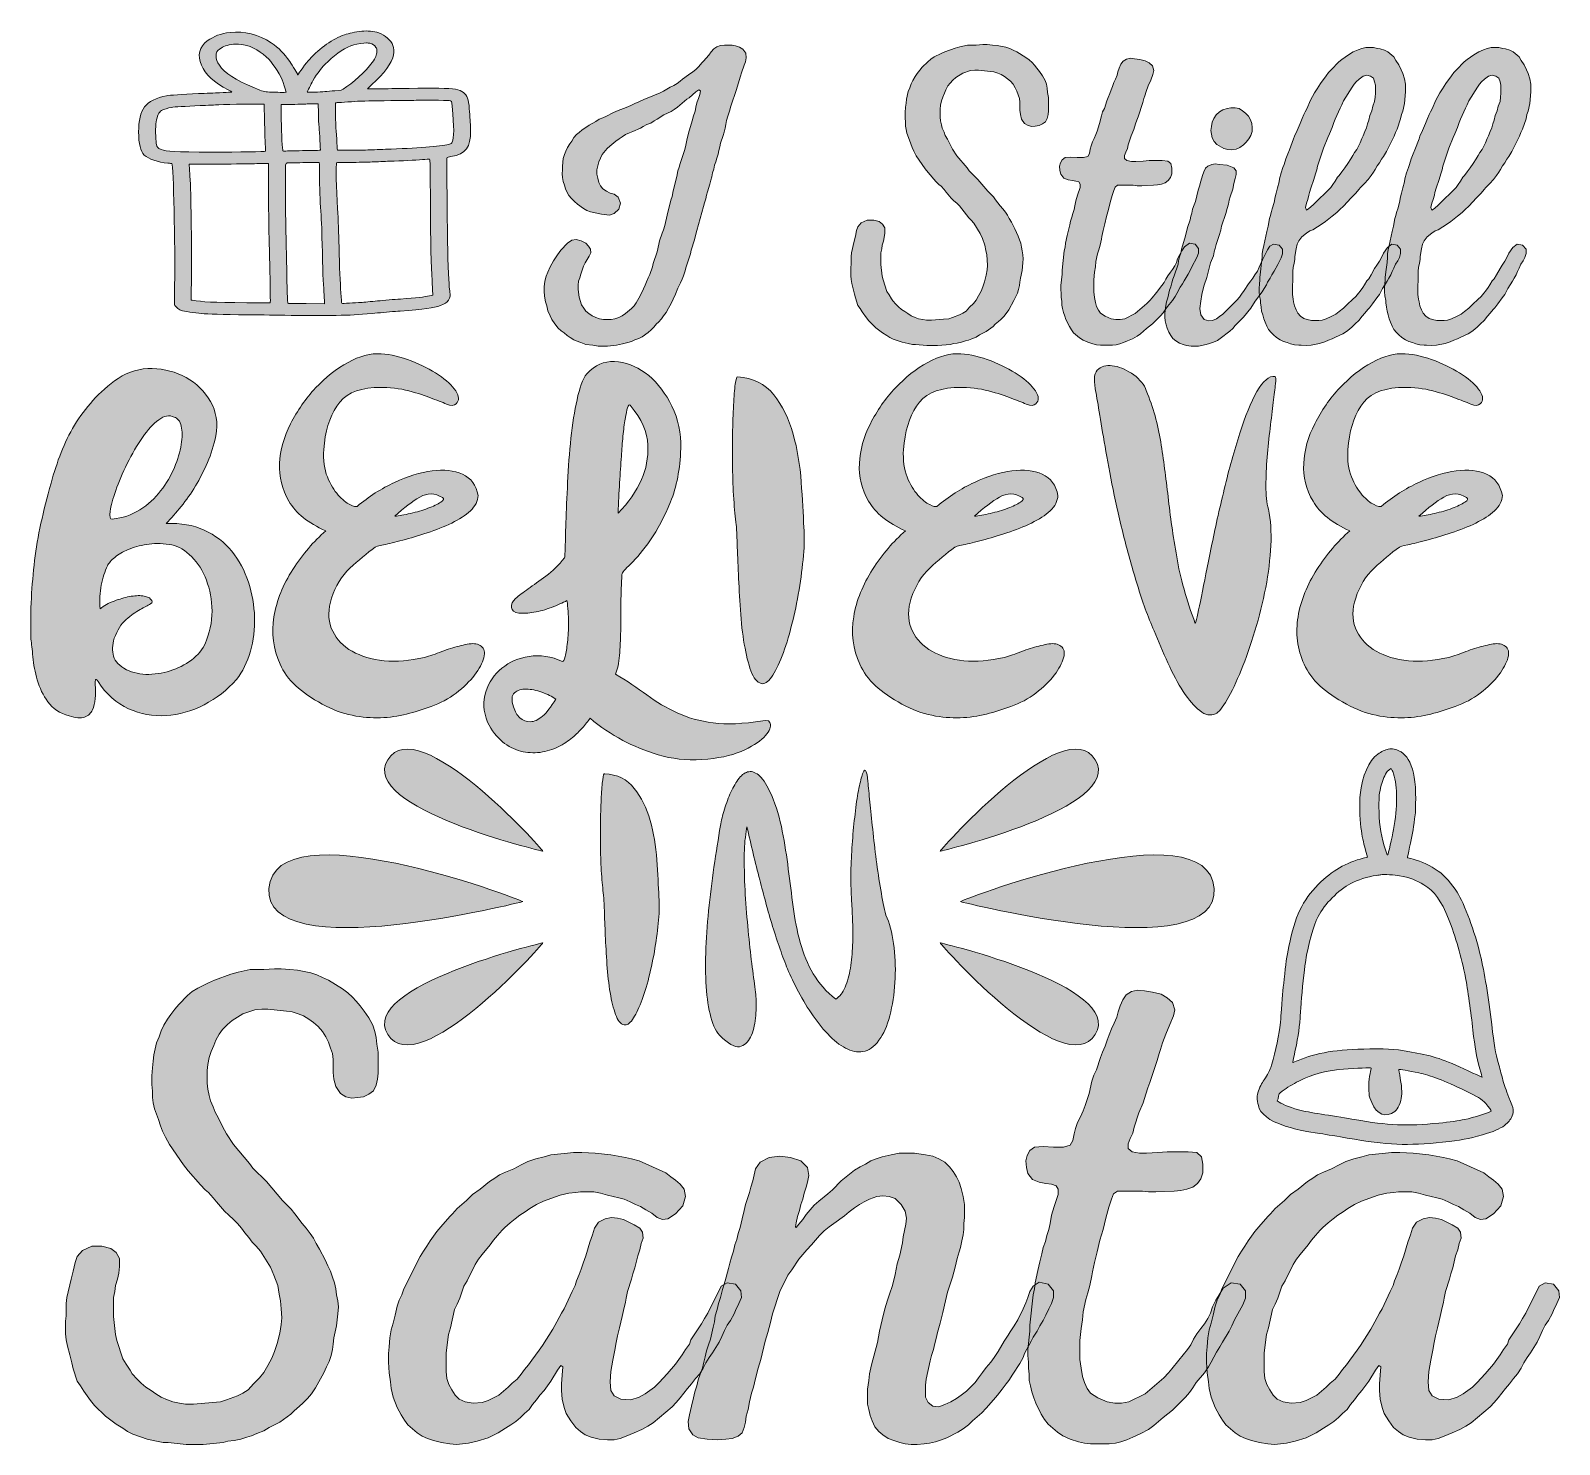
# Model space of a CAD drawing. Header units: inches. Extents: x 0.43 to 5.57, y -5.37 to -0.63.
import ezdxf

# ---------------------------------------------------------------- set-up
doc = ezdxf.new("R2010")
doc.units = ezdxf.units.IN
doc.header["$MEASUREMENT"] = 0
doc.layers.add('Layer 1', color=7, linetype='Continuous')

# ---------------------------------------------------------------- blocks, each defined once
blk = doc.blocks.new('block 3')
at = {"layer": 'Layer 1', "true_color": 0xcb963a}
h = blk.add_hatch(color=33, dxfattribs=at)
h.dxf.hatch_style = 2
h.paths.add_polyline_path([(1.2682, -4.868), (1.2637, -4.8386), (1.2501, -4.8046), (1.2388, -4.7775), (1.2049, -4.7232), (1.1913, -4.7074), (1.1777, -4.6938), (1.1664, -4.678), (1.1529, -4.6621), (1.1416, -4.6463), (1.128, -4.6305), (1.1144, -4.6169), (1.0986, -4.6033), (1.085, -4.5898), (1.0579, -4.5581), (1.0466, -4.5445), (1.0307, -4.5264), (1.0194, -4.5174), (1.0036, -4.5015), (0.9629, -4.4541), (0.947, -4.4337), (0.8995, -4.3658), (0.886, -4.3409), (0.8769, -4.3206), (0.8701, -4.3025), (0.8633, -4.2821), (0.8498, -4.246), (0.8452, -4.2256), (0.843, -4.2075), (0.843, -4.1871), (0.8407, -4.1645), (0.8407, -4.1351), (0.843, -4.108), (0.8452, -4.0854), (0.8475, -4.065), (0.8565, -4.0243), (0.8656, -4.0039), (0.8724, -3.9836), (0.8814, -3.9655), (0.8927, -3.9451), (0.9041, -3.9293), (0.9176, -3.9112), (0.9312, -3.8953), (0.9606, -3.8659), (0.9764, -3.8524), (0.9945, -3.8411), (1.0307, -3.823), (1.0511, -3.8139), (1.1054, -3.7936), (1.1302, -3.7868), (1.171, -3.7777), (1.2162, -3.7777), (1.2524, -3.7755), (1.275, -3.7755), (1.3044, -3.7777), (1.3293, -3.78), (1.3745, -3.789), (1.3949, -3.7958), (1.413, -3.8049), (1.4333, -3.8139), (1.4808, -3.8433), (1.4989, -3.8569), (1.5148, -3.8705), (1.5261, -3.884), (1.5396, -3.8999), (1.5532, -3.918), (1.5691, -3.9406), (1.5826, -3.9655), (1.5894, -3.9858), (1.5939, -4.0062), (1.5962, -4.0288), (1.6007, -4.056), (1.6007, -4.1261), (1.5985, -4.1464), (1.5939, -4.1668), (1.5849, -4.1849), (1.5691, -4.1962), (1.551, -4.2052), (1.5306, -4.2075), (1.5125, -4.2098), (1.4921, -4.2052), (1.4741, -4.1939), (1.4582, -4.1713), (1.4514, -4.1464), (1.4492, -4.1238), (1.4492, -4.0808), (1.4469, -4.0605), (1.4401, -4.0424), (1.4333, -4.022), (1.4243, -4.0039), (1.413, -3.9858), (1.3994, -3.97), (1.3836, -3.9564), (1.3677, -3.9451), (1.3496, -3.9338), (1.3316, -3.927), (1.3112, -3.9202), (1.2931, -3.918), (1.2298, -3.9112), (1.2094, -3.9112), (1.1868, -3.9135), (1.1461, -3.927), (1.1099, -3.9496), (1.0941, -3.9632), (1.0782, -3.9791), (1.0669, -3.9949), (1.0556, -4.0152), (1.0488, -4.0333), (1.0398, -4.0537), (1.033, -4.074), (1.0285, -4.0967), (1.0262, -4.117), (1.0262, -4.16), (1.0285, -4.1804), (1.033, -4.2007), (1.0375, -4.2188), (1.0466, -4.2392), (1.0533, -4.2573), (1.0646, -4.2776), (1.0782, -4.3048), (1.0918, -4.3296), (1.1144, -4.3658), (1.1687, -4.4292), (1.18, -4.445), (1.2252, -4.4902), (1.2795, -4.5536), (1.3089, -4.583), (1.3202, -4.5988), (1.3451, -4.6305), (1.3587, -4.6463), (1.3723, -4.6644), (1.3836, -4.6802), (1.3926, -4.6983), (1.4039, -4.7164), (1.422, -4.7526), (1.4311, -4.773), (1.4401, -4.7911), (1.4469, -4.8114), (1.4537, -4.8295), (1.4582, -4.8499), (1.4605, -4.8702), (1.465, -4.8906), (1.4673, -4.9109), (1.465, -4.9336), (1.4605, -4.9743), (1.4514, -5.015), (1.4492, -5.0354), (1.4469, -5.0534), (1.4424, -5.0738), (1.4356, -5.0942), (1.4266, -5.1123), (1.4175, -5.1326), (1.3904, -5.1824), (1.3768, -5.2027), (1.3632, -5.2186), (1.3474, -5.2344), (1.3361, -5.2435), (1.318, -5.2593), (1.3067, -5.2706), (1.2705, -5.2977), (1.2343, -5.3158), (1.2162, -5.3271), (1.1936, -5.3362), (1.1755, -5.343), (1.1597, -5.3475), (1.1393, -5.3543), (1.1167, -5.3588), (1.0963, -5.3611), (1.0805, -5.3656), (1.0126, -5.3724), (0.9561, -5.3724), (0.895, -5.3656), (0.8792, -5.3656), (0.8565, -5.3611), (0.8249, -5.3543), (0.7774, -5.3385), (0.7593, -5.3294), (0.7435, -5.3181), (0.7208, -5.3045), (0.6846, -5.2774), (0.6485, -5.2412), (0.6349, -5.2254), (0.6123, -5.1937), (0.601, -5.1756), (0.5896, -5.1598), (0.5761, -5.119), (0.5716, -5.0987), (0.5648, -5.0716), (0.558, -5.0421), (0.5535, -5.0218), (0.5512, -5.0014), (0.5512, -4.9585), (0.5535, -4.9404), (0.5535, -4.8996), (0.5557, -4.8793), (0.5693, -4.8182), (0.5761, -4.7911), (0.5829, -4.7617), (0.5896, -4.7413), (0.6077, -4.721), (0.6394, -4.7074), (0.6733, -4.7074), (0.7027, -4.7142), (0.7208, -4.7277), (0.7322, -4.7481), (0.7322, -4.7752), (0.7299, -4.7979), (0.7254, -4.8182), (0.7186, -4.8386), (0.7163, -4.8589), (0.7118, -4.8793), (0.7118, -4.9426), (0.7186, -5.0037), (0.7231, -5.024), (0.7435, -5.0851), (0.7548, -5.1032), (0.7683, -5.1236), (0.7751, -5.1349), (0.791, -5.153), (0.8045, -5.1666), (0.8204, -5.1801), (0.8385, -5.1914), (0.8543, -5.2027), (0.8724, -5.2141), (0.8927, -5.2231), (0.9108, -5.2299), (0.9335, -5.2344), (0.9538, -5.2367), (0.981, -5.2367), (1.0443, -5.2321), (1.0714, -5.2299), (1.0918, -5.2231), (1.128, -5.2095), (1.1461, -5.2005), (1.1642, -5.1892), (1.1823, -5.1688), (1.2026, -5.1485), (1.2162, -5.1304), (1.2298, -5.1077), (1.2433, -5.0829), (1.2524, -5.0602), (1.2614, -5.0331), (1.2705, -4.9992), (1.275, -4.9698), (1.2773, -4.9471), (1.275, -4.9177), (1.2727, -4.8906)])
h = blk.add_hatch(color=33, dxfattribs=at)
h.dxf.hatch_style = 2
h.paths.add_polyline_path([(4.5118, -4.8567), (4.5118, -4.8815), (4.5028, -4.9042), (4.4756, -4.9539), (4.4666, -4.9743), (4.4576, -4.9924), (4.4349, -5.0286), (4.4259, -5.0444), (4.4146, -5.0625), (4.3965, -5.0964), (4.3874, -5.1123), (4.3739, -5.1326), (4.3467, -5.1643), (4.3354, -5.1824), (4.3241, -5.1982), (4.3105, -5.2141), (4.2675, -5.257), (4.2359, -5.2819), (4.2042, -5.3091), (4.1861, -5.3226), (4.1612, -5.3362), (4.1341, -5.3475), (4.1137, -5.3565), (4.0934, -5.3633), (4.0753, -5.3679), (4.0549, -5.3701), (3.9916, -5.3701), (3.9712, -5.3679), (3.9509, -5.3633), (3.9237, -5.3543), (3.8989, -5.343), (3.8808, -5.3317), (3.8491, -5.3045), (3.8378, -5.2887), (3.8265, -5.2706), (3.8084, -5.2344), (3.8016, -5.2163), (3.7948, -5.196), (3.7903, -5.1756), (3.7858, -5.1575), (3.7858, -5.1371), (3.7835, -5.1168), (3.7835, -5.0964), (3.7812, -5.0738), (3.7812, -5.0534), (3.788, -4.9924), (3.788, -4.972), (3.7993, -4.8702), (3.8039, -4.8499), (3.8061, -4.8295), (3.8152, -4.7888), (3.8219, -4.7594), (3.8287, -4.7323), (3.8333, -4.7119), (3.8401, -4.6916), (3.8446, -4.6712), (3.8514, -4.6508), (3.8559, -4.6305), (3.8604, -4.6033), (3.8695, -4.5739), (3.883, -4.5332), (3.883, -4.5151), (3.8762, -4.5038), (3.8604, -4.4993), (3.8423, -4.497), (3.8197, -4.4925), (3.7971, -4.4835), (3.7812, -4.4631), (3.7767, -4.4427), (3.7745, -4.4201), (3.779, -4.402), (3.788, -4.3862), (3.8039, -4.3749), (3.8333, -4.3726), (3.8672, -4.3749), (3.9011, -4.3749), (3.9237, -4.3681), (3.9328, -4.3523), (3.9373, -4.3296), (3.9418, -4.3115), (3.9486, -4.2912), (3.9577, -4.2731), (3.9667, -4.2527), (3.9735, -4.2346), (3.9871, -4.1939), (3.9961, -4.1532), (4.0029, -4.1328), (4.012, -4.1148), (4.0255, -4.074), (4.0323, -4.056), (4.0414, -4.0356), (4.0482, -4.0152), (4.0549, -3.9971), (4.0617, -3.9768), (4.0708, -3.9587), (4.0798, -3.9383), (4.0843, -3.9202), (4.0911, -3.8999), (4.1002, -3.8795), (4.1115, -3.8637), (4.1296, -3.8524), (4.1499, -3.8479), (4.1726, -3.8501), (4.1997, -3.8546), (4.2291, -3.8614), (4.2495, -3.8727), (4.2675, -3.8886), (4.2743, -3.9135), (4.2698, -3.9338), (4.2585, -3.9632), (4.2449, -3.9949), (4.2336, -4.0243), (4.2268, -4.0469), (4.2223, -4.0605), (4.2155, -4.0831), (4.1906, -4.1577), (4.1839, -4.1758), (4.1771, -4.1962), (4.168, -4.2256), (4.1545, -4.2595), (4.1386, -4.307), (4.1341, -4.3274), (4.125, -4.3455), (4.1183, -4.3636), (4.1183, -4.3794), (4.1318, -4.3907), (4.1567, -4.3952), (4.1793, -4.3952), (4.2178, -4.393), (4.2495, -4.3907), (4.3196, -4.3907), (4.349, -4.393), (4.3648, -4.4065), (4.3693, -4.4314), (4.3693, -4.4608), (4.3625, -4.4812), (4.3512, -4.497), (4.3354, -4.5083), (4.3151, -4.5151), (4.2947, -4.5196), (4.2721, -4.5219), (4.211, -4.5242), (4.1861, -4.5242), (4.1658, -4.5219), (4.0821, -4.5219), (4.0685, -4.531), (4.0617, -4.549), (4.0527, -4.5762), (4.0436, -4.6124), (4.0346, -4.6508), (4.0233, -4.687), (4.0142, -4.7255), (4.0052, -4.7617), (3.9984, -4.7933), (3.9961, -4.8069), (3.9893, -4.8386), (3.9826, -4.8635), (3.9758, -4.8861), (3.9667, -4.9268), (3.9645, -4.9539), (3.9599, -4.9833), (3.9554, -5.024), (3.9554, -5.0874), (3.9599, -5.1168), (3.9645, -5.1439), (3.9712, -5.1643), (3.9803, -5.1846), (3.9916, -5.2005), (4.0165, -5.2163), (4.0482, -5.2299), (4.073, -5.2344), (4.0956, -5.2344), (4.1205, -5.2299), (4.1748, -5.2027), (4.2381, -5.1485), (4.254, -5.1326), (4.2653, -5.119), (4.2879, -5.0896), (4.3173, -5.0534), (4.3286, -5.0376), (4.3377, -5.0195), (4.349, -5.0014), (4.3625, -4.9833), (4.3739, -4.9675), (4.3852, -4.9494), (4.3942, -4.9313), (4.401, -4.9109), (4.4123, -4.8883), (4.4236, -4.8702), (4.4372, -4.8476), (4.4643, -4.8295), (4.4937, -4.8341)])
h = blk.add_hatch(color=33, dxfattribs=at)
h.dxf.hatch_style = 2
h.paths.add_polyline_path([(2.7995, -4.9223), (2.795, -4.9336), (2.7837, -4.9562), (2.7724, -4.972), (2.7633, -4.9901), (2.7543, -5.0105), (2.7453, -5.0286), (2.7226, -5.0648), (2.7113, -5.0806), (2.7, -5.0987), (2.691, -5.1168), (2.6797, -5.1349), (2.6661, -5.1507), (2.6525, -5.1688), (2.6389, -5.1846), (2.6141, -5.2163), (2.6005, -5.2321), (2.5869, -5.2457), (2.5236, -5.3), (2.5055, -5.3113), (2.4851, -5.3226), (2.4603, -5.3339), (2.4331, -5.3452), (2.4128, -5.352), (2.3924, -5.3565), (2.3698, -5.3565), (2.3426, -5.3543), (2.3155, -5.3475), (2.2951, -5.3407), (2.2793, -5.3294), (2.2635, -5.3158), (2.2476, -5.2932), (2.2318, -5.2683), (2.225, -5.248), (2.2182, -5.2208), (2.216, -5.1914), (2.216, -5.1688), (2.2182, -5.1394), (2.2205, -5.1123), (2.2137, -5.1077), (2.2024, -5.1236), (2.1798, -5.1598), (2.1572, -5.1914), (2.1436, -5.2073), (2.1323, -5.2231), (2.1187, -5.2389), (2.1074, -5.2548), (2.0916, -5.2683), (2.078, -5.2819), (2.0622, -5.2955), (2.0463, -5.3068), (2.0282, -5.3181), (2.0033, -5.3339), (1.9694, -5.3498), (1.9332, -5.3611), (1.9038, -5.3679), (1.8631, -5.3724), (1.8405, -5.3701), (1.8134, -5.3656), (1.7862, -5.3588), (1.7658, -5.352), (1.7478, -5.3452), (1.7319, -5.3339), (1.7002, -5.3068), (1.6889, -5.2909), (1.6776, -5.2729), (1.6641, -5.248), (1.6505, -5.2141), (1.6437, -5.1846), (1.6414, -5.162), (1.6369, -5.1326), (1.6347, -5.0964), (1.6347, -5.067), (1.6369, -5.0444), (1.6392, -5.015), (1.6437, -4.9879), (1.6505, -4.9652), (1.6573, -4.9381), (1.6641, -4.9087), (1.6708, -4.8883), (1.6799, -4.8702), (1.6867, -4.8499), (1.741, -4.7413), (1.7523, -4.7232), (1.7636, -4.7074), (1.7749, -4.6893), (1.7975, -4.6576), (1.8111, -4.6418), (1.8405, -4.6078), (1.8495, -4.5988), (1.8654, -4.5807), (1.897, -4.5536), (1.9174, -4.5332), (1.9423, -4.5151), (1.9739, -4.4902), (1.992, -4.4789), (2.0079, -4.4676), (2.0282, -4.4586), (2.0554, -4.4473), (2.0803, -4.4337), (2.1029, -4.4224), (2.13, -4.4133), (2.1572, -4.4065), (2.1798, -4.3998), (2.2363, -4.3952), (2.2567, -4.393), (2.2838, -4.393), (2.3291, -4.3952), (2.3811, -4.3998), (2.4308, -4.4088), (2.4512, -4.4133), (2.4761, -4.4201), (2.5666, -4.4608), (2.5824, -4.4744), (2.5982, -4.4857), (2.6141, -4.4993), (2.6276, -4.5151), (2.6322, -4.54), (2.6231, -4.5717), (2.5982, -4.5988), (2.5733, -4.6146), (2.5553, -4.6169), (2.5372, -4.6101), (2.5191, -4.5966), (2.4987, -4.5852), (2.4806, -4.5739), (2.4648, -4.5671), (2.4467, -4.5581), (2.4263, -4.549), (2.4082, -4.5445), (2.3698, -4.5355), (2.3472, -4.5287), (2.3245, -4.5242), (2.2793, -4.5242), (2.2635, -4.5264), (2.2409, -4.5287), (2.2114, -4.5355), (2.1549, -4.5558), (2.1323, -4.5671), (2.1097, -4.5807), (2.0938, -4.592), (2.0757, -4.6033), (2.0599, -4.6146), (2.0441, -4.6282), (2.026, -4.644), (2.0169, -4.6531), (2.0011, -4.6712), (1.9875, -4.687), (1.9762, -4.7029), (1.9491, -4.7345), (1.9377, -4.7504), (1.9264, -4.7685), (1.8993, -4.8227), (1.888, -4.8408), (1.8744, -4.8815), (1.8654, -4.9019), (1.8563, -4.92), (1.8428, -4.9811), (1.836, -5.0037), (1.8292, -5.0648), (1.8292, -5.1281), (1.8314, -5.1507), (1.8382, -5.1711), (1.8473, -5.1892), (1.8586, -5.2073), (1.8722, -5.2208), (1.8925, -5.2299), (1.9197, -5.2344), (1.9491, -5.2321), (1.9694, -5.2254), (2.0056, -5.2073), (2.0373, -5.1801), (2.0508, -5.1666), (2.0667, -5.153), (2.0803, -5.1371), (2.0916, -5.1213), (2.1051, -5.1055), (2.1164, -5.0896), (2.1413, -5.0557), (2.1526, -5.0399), (2.1866, -4.9856), (2.2001, -4.9607), (2.216, -4.9313), (2.225, -4.9177), (2.2522, -4.8589), (2.2612, -4.8386), (2.2657, -4.8227), (2.2748, -4.8024), (2.2816, -4.7843), (2.2883, -4.7639), (2.2974, -4.739), (2.311, -4.6938), (2.32, -4.6689), (2.3268, -4.6463), (2.3404, -4.626), (2.363, -4.6146), (2.3833, -4.6101), (2.4037, -4.6124), (2.4241, -4.6169), (2.4603, -4.635), (2.4784, -4.6463), (2.4874, -4.6599), (2.4897, -4.6802), (2.4829, -4.6983), (2.4784, -4.7187), (2.4716, -4.739), (2.4625, -4.7798), (2.4557, -4.8001), (2.4512, -4.8182), (2.4376, -4.8589), (2.4331, -4.8815), (2.4308, -4.8951), (2.4241, -4.9223), (2.4195, -4.9426), (2.4105, -4.9811), (2.4037, -5.0082), (2.3992, -5.0308), (2.3947, -5.0557), (2.3879, -5.0896), (2.3811, -5.1281), (2.3788, -5.162), (2.3811, -5.1914), (2.3924, -5.2095), (2.415, -5.2208), (2.4489, -5.2231), (2.4761, -5.2141), (2.4964, -5.2027), (2.5281, -5.1801), (2.5439, -5.1643), (2.5711, -5.1349), (2.5982, -5.1032), (2.6208, -5.0716), (2.6322, -5.0534), (2.6457, -5.0354), (2.6503, -5.0218), (2.6864, -4.9675), (2.6955, -4.9494), (2.7068, -4.9313), (2.752, -4.8408), (2.7724, -4.8295), (2.7995, -4.8341), (2.8176, -4.8567), (2.8199, -4.8793), (2.8108, -4.8996)])
h = blk.add_hatch(color=33, dxfattribs=at)
h.dxf.hatch_style = 2
h.paths.add_polyline_path([(3.2497, -4.549), (3.2316, -4.5581), (3.2158, -4.5671), (3.1999, -4.5784), (3.1818, -4.592), (3.166, -4.6056), (3.1298, -4.6305), (3.114, -4.6418), (3.0981, -4.6554), (3.0823, -4.6712), (3.0552, -4.7029), (3.0393, -4.7187), (3.0122, -4.7504), (2.9896, -4.7865), (2.976, -4.8046), (2.9488, -4.8589), (2.924, -4.9336), (2.9172, -4.963), (2.9081, -4.9969), (2.8991, -5.0263), (2.8855, -5.0874), (2.8765, -5.1168), (2.8674, -5.1507), (2.8606, -5.1801), (2.8539, -5.2005), (2.8471, -5.2299), (2.8425, -5.2548), (2.8358, -5.2774), (2.8335, -5.2977), (2.829, -5.3158), (2.8222, -5.3339), (2.8086, -5.3452), (2.7883, -5.352), (2.7679, -5.3543), (2.7385, -5.3565), (2.7046, -5.3543), (2.6752, -5.3498), (2.6571, -5.3407), (2.6435, -5.3204), (2.6412, -5.2955), (2.6458, -5.2729), (2.6525, -5.2435), (2.6593, -5.2163), (2.6639, -5.196), (2.6706, -5.1756), (2.6752, -5.1552), (2.6819, -5.1371), (2.6887, -5.1168), (2.6933, -5.0964), (2.6978, -5.0783), (2.7023, -5.058), (2.7091, -5.0376), (2.7159, -5.0195), (2.7249, -4.9788), (2.7294, -4.9607), (2.7317, -4.9404), (2.7385, -4.92), (2.743, -4.8996), (2.7498, -4.8793), (2.7566, -4.8521), (2.7656, -4.8227), (2.7769, -4.782), (2.7815, -4.7639), (2.786, -4.7436), (2.7928, -4.7232), (2.7973, -4.7029), (2.8041, -4.6848), (2.8086, -4.6644), (2.8154, -4.644), (2.8222, -4.6146), (2.829, -4.5875), (2.8335, -4.5671), (2.8471, -4.5264), (2.8516, -4.5083), (2.8584, -4.488), (2.8674, -4.4473), (2.8833, -4.4246), (2.9127, -4.4088), (2.9488, -4.4043), (2.985, -4.4088), (3.019, -4.4201), (3.0416, -4.4427), (3.0461, -4.4699), (3.0416, -4.4925), (3.0371, -4.5083), (3.0303, -4.5287), (3.0258, -4.549), (3.019, -4.5671), (3.0144, -4.5875), (3.0077, -4.6078), (3.0031, -4.6282), (3.0009, -4.6418), (3.0031, -4.644), (3.0122, -4.6327), (3.0258, -4.6169), (3.0371, -4.6011), (3.0642, -4.5694), (3.08, -4.5558), (3.1094, -4.531), (3.1253, -4.5174), (3.1547, -4.488), (3.1999, -4.4518), (3.218, -4.4405), (3.2361, -4.4314), (3.2542, -4.4201), (3.2723, -4.4133), (3.2927, -4.4065), (3.3221, -4.3998), (3.3492, -4.3952), (3.4012, -4.3952), (3.4374, -4.3998), (3.4623, -4.4043), (3.4827, -4.4133), (3.503, -4.4246), (3.5189, -4.4405), (3.5302, -4.4563), (3.5415, -4.4744), (3.5505, -4.4925), (3.5573, -4.5129), (3.5641, -4.54), (3.5686, -4.5671), (3.5686, -4.6101), (3.5663, -4.6305), (3.5663, -4.6508), (3.5641, -4.6689), (3.5596, -4.6893), (3.555, -4.7119), (3.5505, -4.7255), (3.5437, -4.7481), (3.5369, -4.7775), (3.5279, -4.8114), (3.5189, -4.8408), (3.5121, -4.8612), (3.5053, -4.8906), (3.4962, -4.9291), (3.4872, -4.9652), (3.4781, -4.9969), (3.4736, -5.0173), (3.4691, -5.0331), (3.4646, -5.0534), (3.4578, -5.0738), (3.4533, -5.0919), (3.4397, -5.153), (3.4374, -5.1733), (3.4374, -5.2141), (3.4465, -5.2321), (3.4623, -5.2435), (3.4827, -5.2457), (3.503, -5.2389), (3.5234, -5.2299), (3.5415, -5.2186), (3.5573, -5.2073), (3.5754, -5.1937), (3.6048, -5.1643), (3.6161, -5.1485), (3.6297, -5.1304), (3.641, -5.1145), (3.6568, -5.0964), (3.6681, -5.0806), (3.6817, -5.0602), (3.7021, -5.0263), (3.7156, -5.006), (3.7224, -4.9946), (3.736, -4.9743), (3.7473, -4.9539), (3.7654, -4.9177), (3.7744, -4.8974), (3.7812, -4.8793), (3.788, -4.8589), (3.7993, -4.8408), (3.8197, -4.8273), (3.8491, -4.8341), (3.8672, -4.8567), (3.8672, -4.8793), (3.8604, -4.8996), (3.8514, -4.9177), (3.8423, -4.9381), (3.8333, -4.9562), (3.8219, -4.9743), (3.8129, -4.9924), (3.7993, -5.0127), (3.7925, -5.0263), (3.7699, -5.067), (3.7654, -5.0806), (3.7541, -5.101), (3.7315, -5.1371), (3.7179, -5.1575), (3.7088, -5.1688), (3.6953, -5.1869), (3.6794, -5.2073), (3.6659, -5.2231), (3.641, -5.2502), (3.6274, -5.2661), (3.5958, -5.2932), (3.5822, -5.3068), (3.5641, -5.3204), (3.546, -5.3317), (3.5098, -5.3498), (3.4917, -5.3565), (3.4713, -5.3633), (3.451, -5.3679), (3.4329, -5.3701), (3.4103, -5.3724), (3.3899, -5.3724), (3.3696, -5.3701), (3.3515, -5.3656), (3.3311, -5.3588), (3.313, -5.352), (3.2949, -5.3407), (3.2814, -5.3294), (3.2678, -5.3136), (3.2587, -5.2932), (3.252, -5.2751), (3.2474, -5.2548), (3.2429, -5.2367), (3.2429, -5.1869), (3.2474, -5.1575), (3.2497, -5.1349), (3.2565, -5.1055), (3.2768, -5.0308), (3.2836, -4.9924), (3.2927, -4.9539), (3.3017, -4.9177), (3.3108, -4.8883), (3.3175, -4.868), (3.3266, -4.8386), (3.3356, -4.8024), (3.3424, -4.7662), (3.3515, -4.7368), (3.3605, -4.6961), (3.3628, -4.6757), (3.3718, -4.6327), (3.3741, -4.6124), (3.3696, -4.5898), (3.356, -4.5671), (3.3356, -4.5468), (3.3153, -4.54), (3.2949, -4.5377), (3.2746, -4.54)])
h = blk.add_hatch(color=33, dxfattribs=at)
h.dxf.hatch_style = 2
h.paths.add_polyline_path([(5.5455, -4.9223), (5.541, -4.9336), (5.5297, -4.9562), (5.5184, -4.972), (5.5093, -4.9901), (5.5003, -5.0105), (5.4912, -5.0286), (5.4686, -5.0648), (5.4573, -5.0806), (5.446, -5.0987), (5.4369, -5.1168), (5.4256, -5.1349), (5.4121, -5.1507), (5.3985, -5.1688), (5.3849, -5.1846), (5.3601, -5.2163), (5.3465, -5.2321), (5.3329, -5.2457), (5.2696, -5.3), (5.2515, -5.3113), (5.2311, -5.3226), (5.2062, -5.3339), (5.1791, -5.3452), (5.1587, -5.352), (5.1384, -5.3565), (5.1158, -5.3565), (5.0886, -5.3543), (5.0615, -5.3475), (5.0411, -5.3407), (5.0253, -5.3294), (5.0094, -5.3158), (4.9936, -5.2932), (4.9778, -5.2683), (4.971, -5.248), (4.9642, -5.2208), (4.9619, -5.1914), (4.9619, -5.1688), (4.9642, -5.1394), (4.9665, -5.1123), (4.9597, -5.1077), (4.9484, -5.1236), (4.9258, -5.1598), (4.9031, -5.1914), (4.8896, -5.2073), (4.8783, -5.2231), (4.8647, -5.2389), (4.8534, -5.2548), (4.8375, -5.2683), (4.824, -5.2819), (4.8081, -5.2955), (4.7923, -5.3068), (4.7742, -5.3181), (4.7493, -5.3339), (4.7154, -5.3498), (4.6792, -5.3611), (4.6498, -5.3679), (4.6091, -5.3724), (4.5865, -5.3701), (4.5593, -5.3656), (4.5322, -5.3588), (4.5118, -5.352), (4.4937, -5.3452), (4.4779, -5.3339), (4.4462, -5.3068), (4.4349, -5.2909), (4.4236, -5.2729), (4.41, -5.248), (4.3965, -5.2141), (4.3897, -5.1846), (4.3874, -5.162), (4.3829, -5.1326), (4.3806, -5.0964), (4.3806, -5.067), (4.3829, -5.0444), (4.3852, -5.015), (4.3897, -4.9879), (4.3965, -4.9652), (4.4033, -4.9381), (4.41, -4.9087), (4.4168, -4.8883), (4.4259, -4.8702), (4.4327, -4.8499), (4.4869, -4.7413), (4.4983, -4.7232), (4.5096, -4.7074), (4.5209, -4.6893), (4.5435, -4.6576), (4.5571, -4.6418), (4.5865, -4.6078), (4.5955, -4.5988), (4.6114, -4.5807), (4.643, -4.5536), (4.6634, -4.5332), (4.6883, -4.5151), (4.7199, -4.4902), (4.738, -4.4789), (4.7539, -4.4676), (4.7742, -4.4586), (4.8013, -4.4473), (4.8262, -4.4337), (4.8489, -4.4224), (4.876, -4.4133), (4.9031, -4.4065), (4.9258, -4.3998), (4.9823, -4.3952), (5.0027, -4.393), (5.0298, -4.393), (5.075, -4.3952), (5.1271, -4.3998), (5.1768, -4.4088), (5.1972, -4.4133), (5.2221, -4.4201), (5.3125, -4.4608), (5.3284, -4.4744), (5.3442, -4.4857), (5.3601, -4.4993), (5.3736, -4.5151), (5.3781, -4.54), (5.3691, -4.5717), (5.3442, -4.5988), (5.3193, -4.6146), (5.3012, -4.6169), (5.2831, -4.6101), (5.265, -4.5966), (5.2447, -4.5852), (5.2266, -4.5739), (5.2108, -4.5671), (5.1927, -4.5581), (5.1723, -4.549), (5.1542, -4.5445), (5.1158, -4.5355), (5.0931, -4.5287), (5.0705, -4.5242), (5.0253, -4.5242), (5.0094, -4.5264), (4.9868, -4.5287), (4.9574, -4.5355), (4.9009, -4.5558), (4.8783, -4.5671), (4.8556, -4.5807), (4.8398, -4.592), (4.8217, -4.6033), (4.8059, -4.6146), (4.79, -4.6282), (4.7719, -4.644), (4.7629, -4.6531), (4.7471, -4.6712), (4.7335, -4.687), (4.7222, -4.7029), (4.695, -4.7345), (4.6837, -4.7504), (4.6724, -4.7685), (4.6453, -4.8227), (4.634, -4.8408), (4.6204, -4.8815), (4.6114, -4.9019), (4.6023, -4.92), (4.5887, -4.9811), (4.582, -5.0037), (4.5752, -5.0648), (4.5752, -5.1281), (4.5774, -5.1507), (4.5842, -5.1711), (4.5933, -5.1892), (4.6046, -5.2073), (4.6181, -5.2208), (4.6385, -5.2299), (4.6656, -5.2344), (4.695, -5.2321), (4.7154, -5.2254), (4.7516, -5.2073), (4.7833, -5.1801), (4.7968, -5.1666), (4.8127, -5.153), (4.8262, -5.1371), (4.8375, -5.1213), (4.8511, -5.1055), (4.8624, -5.0896), (4.8873, -5.0557), (4.8986, -5.0399), (4.9325, -4.9856), (4.9461, -4.9607), (4.9619, -4.9313), (4.971, -4.9177), (4.9981, -4.8589), (5.0072, -4.8386), (5.0117, -4.8227), (5.0208, -4.8024), (5.0275, -4.7843), (5.0343, -4.7639), (5.0434, -4.739), (5.057, -4.6938), (5.066, -4.6689), (5.0728, -4.6463), (5.0864, -4.626), (5.109, -4.6146), (5.1293, -4.6101), (5.1497, -4.6124), (5.17, -4.6169), (5.2062, -4.635), (5.2243, -4.6463), (5.2334, -4.6599), (5.2356, -4.6802), (5.2289, -4.6983), (5.2243, -4.7187), (5.2175, -4.739), (5.2085, -4.7798), (5.2017, -4.8001), (5.1972, -4.8182), (5.1836, -4.8589), (5.1791, -4.8815), (5.1768, -4.8951), (5.17, -4.9223), (5.1655, -4.9426), (5.1565, -4.9811), (5.1497, -5.0082), (5.1452, -5.0308), (5.1406, -5.0557), (5.1338, -5.0896), (5.1271, -5.1281), (5.1248, -5.162), (5.1271, -5.1914), (5.1384, -5.2095), (5.161, -5.2208), (5.1949, -5.2231), (5.2221, -5.2141), (5.2424, -5.2027), (5.2741, -5.1801), (5.2899, -5.1643), (5.3171, -5.1349), (5.3442, -5.1032), (5.3668, -5.0716), (5.3781, -5.0534), (5.3917, -5.0354), (5.3962, -5.0218), (5.4324, -4.9675), (5.4415, -4.9494), (5.4528, -4.9313), (5.498, -4.8408), (5.5184, -4.8295), (5.5455, -4.8341), (5.5636, -4.8567), (5.5659, -4.8793), (5.5568, -4.8996)])
at = {"layer": 'Layer 1', "lineweight": 0}
for points in [[(1.2682, -4.868), (1.2637, -4.8386), (1.2501, -4.8046), (1.2388, -4.7775), (1.2049, -4.7232), (1.1913, -4.7074), (1.1777, -4.6938), (1.1664, -4.678), (1.1529, -4.6621), (1.1416, -4.6463), (1.128, -4.6305), (1.1144, -4.6169), (1.0986, -4.6033), (1.085, -4.5898), (1.0579, -4.5581), (1.0466, -4.5445), (1.0307, -4.5264), (1.0194, -4.5174), (1.0036, -4.5015), (0.9629, -4.4541), (0.947, -4.4337), (0.8995, -4.3658), (0.886, -4.3409), (0.8769, -4.3206), (0.8701, -4.3025), (0.8633, -4.2821), (0.8498, -4.246), (0.8452, -4.2256), (0.843, -4.2075), (0.843, -4.1871), (0.8407, -4.1645), (0.8407, -4.1351), (0.843, -4.108), (0.8452, -4.0854), (0.8475, -4.065), (0.8565, -4.0243), (0.8656, -4.0039), (0.8724, -3.9836), (0.8814, -3.9655), (0.8927, -3.9451), (0.9041, -3.9293), (0.9176, -3.9112), (0.9312, -3.8953), (0.9606, -3.8659), (0.9764, -3.8524), (0.9945, -3.8411), (1.0307, -3.823), (1.0511, -3.8139), (1.1054, -3.7936), (1.1302, -3.7868), (1.171, -3.7777), (1.2162, -3.7777), (1.2524, -3.7755), (1.275, -3.7755), (1.3044, -3.7777), (1.3293, -3.78), (1.3745, -3.789), (1.3949, -3.7958), (1.413, -3.8049), (1.4333, -3.8139), (1.4808, -3.8433), (1.4989, -3.8569), (1.5148, -3.8705), (1.5261, -3.884), (1.5396, -3.8999), (1.5532, -3.918), (1.5691, -3.9406), (1.5826, -3.9655), (1.5894, -3.9858), (1.5939, -4.0062), (1.5962, -4.0288), (1.6007, -4.056), (1.6007, -4.1261), (1.5985, -4.1464), (1.5939, -4.1668), (1.5849, -4.1849), (1.5691, -4.1962), (1.551, -4.2052), (1.5306, -4.2075), (1.5125, -4.2098), (1.4921, -4.2052), (1.4741, -4.1939), (1.4582, -4.1713), (1.4514, -4.1464), (1.4492, -4.1238), (1.4492, -4.0808), (1.4469, -4.0605), (1.4401, -4.0424), (1.4333, -4.022), (1.4243, -4.0039), (1.413, -3.9858), (1.3994, -3.97), (1.3836, -3.9564), (1.3677, -3.9451), (1.3496, -3.9338), (1.3316, -3.927), (1.3112, -3.9202), (1.2931, -3.918), (1.2298, -3.9112), (1.2094, -3.9112), (1.1868, -3.9135), (1.1461, -3.927), (1.1099, -3.9496), (1.0941, -3.9632), (1.0782, -3.9791), (1.0669, -3.9949), (1.0556, -4.0152), (1.0488, -4.0333), (1.0398, -4.0537), (1.033, -4.074), (1.0285, -4.0967), (1.0262, -4.117), (1.0262, -4.16), (1.0285, -4.1804), (1.033, -4.2007), (1.0375, -4.2188), (1.0466, -4.2392), (1.0533, -4.2573), (1.0646, -4.2776), (1.0782, -4.3048), (1.0918, -4.3296), (1.1144, -4.3658), (1.1687, -4.4292), (1.18, -4.445), (1.2252, -4.4902), (1.2795, -4.5536), (1.3089, -4.583), (1.3202, -4.5988), (1.3451, -4.6305), (1.3587, -4.6463), (1.3723, -4.6644), (1.3836, -4.6802), (1.3926, -4.6983), (1.4039, -4.7164), (1.422, -4.7526), (1.4311, -4.773), (1.4401, -4.7911), (1.4469, -4.8114), (1.4537, -4.8295), (1.4582, -4.8499), (1.4605, -4.8702), (1.465, -4.8906), (1.4673, -4.9109), (1.465, -4.9336), (1.4605, -4.9743), (1.4514, -5.015), (1.4492, -5.0354), (1.4469, -5.0534), (1.4424, -5.0738), (1.4356, -5.0942), (1.4266, -5.1123), (1.4175, -5.1326), (1.3904, -5.1824), (1.3768, -5.2027), (1.3632, -5.2186), (1.3474, -5.2344), (1.3361, -5.2435), (1.318, -5.2593), (1.3067, -5.2706), (1.2705, -5.2977), (1.2343, -5.3158), (1.2162, -5.3271), (1.1936, -5.3362), (1.1755, -5.343), (1.1597, -5.3475), (1.1393, -5.3543), (1.1167, -5.3588), (1.0963, -5.3611), (1.0805, -5.3656), (1.0126, -5.3724), (0.9561, -5.3724), (0.895, -5.3656), (0.8792, -5.3656), (0.8565, -5.3611), (0.8249, -5.3543), (0.7774, -5.3385), (0.7593, -5.3294), (0.7435, -5.3181), (0.7208, -5.3045), (0.6846, -5.2774), (0.6485, -5.2412), (0.6349, -5.2254), (0.6123, -5.1937), (0.601, -5.1756), (0.5896, -5.1598), (0.5761, -5.119), (0.5716, -5.0987), (0.5648, -5.0716), (0.558, -5.0421), (0.5535, -5.0218), (0.5512, -5.0014), (0.5512, -4.9585), (0.5535, -4.9404), (0.5535, -4.8996), (0.5557, -4.8793), (0.5693, -4.8182), (0.5761, -4.7911), (0.5829, -4.7617), (0.5896, -4.7413), (0.6077, -4.721), (0.6394, -4.7074), (0.6733, -4.7074), (0.7027, -4.7142), (0.7208, -4.7277), (0.7322, -4.7481), (0.7322, -4.7752), (0.7299, -4.7979), (0.7254, -4.8182), (0.7186, -4.8386), (0.7163, -4.8589), (0.7118, -4.8793), (0.7118, -4.9426), (0.7186, -5.0037), (0.7231, -5.024), (0.7435, -5.0851), (0.7548, -5.1032), (0.7683, -5.1236), (0.7751, -5.1349), (0.791, -5.153), (0.8045, -5.1666), (0.8204, -5.1801), (0.8385, -5.1914), (0.8543, -5.2027), (0.8724, -5.2141), (0.8927, -5.2231), (0.9108, -5.2299), (0.9335, -5.2344), (0.9538, -5.2367), (0.981, -5.2367), (1.0443, -5.2321), (1.0714, -5.2299), (1.0918, -5.2231), (1.128, -5.2095), (1.1461, -5.2005), (1.1642, -5.1892), (1.1823, -5.1688), (1.2026, -5.1485), (1.2162, -5.1304), (1.2298, -5.1077), (1.2433, -5.0829), (1.2524, -5.0602), (1.2614, -5.0331), (1.2705, -4.9992), (1.275, -4.9698), (1.2773, -4.9471), (1.275, -4.9177), (1.2727, -4.8906), (1.2682, -4.868)], [(4.5118, -4.8567), (4.5118, -4.8815), (4.5028, -4.9042), (4.4756, -4.9539), (4.4666, -4.9743), (4.4576, -4.9924), (4.4349, -5.0286), (4.4259, -5.0444), (4.4146, -5.0625), (4.3965, -5.0964), (4.3874, -5.1123), (4.3739, -5.1326), (4.3467, -5.1643), (4.3354, -5.1824), (4.3241, -5.1982), (4.3105, -5.2141), (4.2675, -5.257), (4.2359, -5.2819), (4.2042, -5.3091), (4.1861, -5.3226), (4.1612, -5.3362), (4.1341, -5.3475), (4.1137, -5.3565), (4.0934, -5.3633), (4.0753, -5.3679), (4.0549, -5.3701), (3.9916, -5.3701), (3.9712, -5.3679), (3.9509, -5.3633), (3.9237, -5.3543), (3.8989, -5.343), (3.8808, -5.3317), (3.8491, -5.3045), (3.8378, -5.2887), (3.8265, -5.2706), (3.8084, -5.2344), (3.8016, -5.2163), (3.7948, -5.196), (3.7903, -5.1756), (3.7858, -5.1575), (3.7858, -5.1371), (3.7835, -5.1168), (3.7835, -5.0964), (3.7812, -5.0738), (3.7812, -5.0534), (3.788, -4.9924), (3.788, -4.972), (3.7993, -4.8702), (3.8039, -4.8499), (3.8061, -4.8295), (3.8152, -4.7888), (3.8219, -4.7594), (3.8287, -4.7323), (3.8333, -4.7119), (3.8401, -4.6916), (3.8446, -4.6712), (3.8514, -4.6508), (3.8559, -4.6305), (3.8604, -4.6033), (3.8695, -4.5739), (3.883, -4.5332), (3.883, -4.5151), (3.8762, -4.5038), (3.8604, -4.4993), (3.8423, -4.497), (3.8197, -4.4925), (3.7971, -4.4835), (3.7812, -4.4631), (3.7767, -4.4427), (3.7745, -4.4201), (3.779, -4.402), (3.788, -4.3862), (3.8039, -4.3749), (3.8333, -4.3726), (3.8672, -4.3749), (3.9011, -4.3749), (3.9237, -4.3681), (3.9328, -4.3523), (3.9373, -4.3296), (3.9418, -4.3115), (3.9486, -4.2912), (3.9577, -4.2731), (3.9667, -4.2527), (3.9735, -4.2346), (3.9871, -4.1939), (3.9961, -4.1532), (4.0029, -4.1328), (4.012, -4.1148), (4.0255, -4.074), (4.0323, -4.056), (4.0414, -4.0356), (4.0482, -4.0152), (4.0549, -3.9971), (4.0617, -3.9768), (4.0708, -3.9587), (4.0798, -3.9383), (4.0843, -3.9202), (4.0911, -3.8999), (4.1002, -3.8795), (4.1115, -3.8637), (4.1296, -3.8524), (4.1499, -3.8479), (4.1726, -3.8501), (4.1997, -3.8546), (4.2291, -3.8614), (4.2495, -3.8727), (4.2675, -3.8886), (4.2743, -3.9135), (4.2698, -3.9338), (4.2585, -3.9632), (4.2449, -3.9949), (4.2336, -4.0243), (4.2268, -4.0469), (4.2223, -4.0605), (4.2155, -4.0831), (4.1906, -4.1577), (4.1839, -4.1758), (4.1771, -4.1962), (4.168, -4.2256), (4.1545, -4.2595), (4.1386, -4.307), (4.1341, -4.3274), (4.125, -4.3455), (4.1183, -4.3636), (4.1183, -4.3794), (4.1318, -4.3907), (4.1567, -4.3952), (4.1793, -4.3952), (4.2178, -4.393), (4.2495, -4.3907), (4.3196, -4.3907), (4.349, -4.393), (4.3648, -4.4065), (4.3693, -4.4314), (4.3693, -4.4608), (4.3625, -4.4812), (4.3512, -4.497), (4.3354, -4.5083), (4.3151, -4.5151), (4.2947, -4.5196), (4.2721, -4.5219), (4.211, -4.5242), (4.1861, -4.5242), (4.1658, -4.5219), (4.0821, -4.5219), (4.0685, -4.531), (4.0617, -4.549), (4.0527, -4.5762), (4.0436, -4.6124), (4.0346, -4.6508), (4.0233, -4.687), (4.0142, -4.7255), (4.0052, -4.7617), (3.9984, -4.7933), (3.9961, -4.8069), (3.9893, -4.8386), (3.9826, -4.8635), (3.9758, -4.8861), (3.9667, -4.9268), (3.9645, -4.9539), (3.9599, -4.9833), (3.9554, -5.024), (3.9554, -5.0874), (3.9599, -5.1168), (3.9645, -5.1439), (3.9712, -5.1643), (3.9803, -5.1846), (3.9916, -5.2005), (4.0165, -5.2163), (4.0482, -5.2299), (4.073, -5.2344), (4.0956, -5.2344), (4.1205, -5.2299), (4.1748, -5.2027), (4.2381, -5.1485), (4.254, -5.1326), (4.2653, -5.119), (4.2879, -5.0896), (4.3173, -5.0534), (4.3286, -5.0376), (4.3377, -5.0195), (4.349, -5.0014), (4.3625, -4.9833), (4.3739, -4.9675), (4.3852, -4.9494), (4.3942, -4.9313), (4.401, -4.9109), (4.4123, -4.8883), (4.4236, -4.8702), (4.4372, -4.8476), (4.4643, -4.8295), (4.4937, -4.8341), (4.5118, -4.8567)], [(2.7995, -4.9223), (2.795, -4.9336), (2.7837, -4.9562), (2.7724, -4.972), (2.7633, -4.9901), (2.7543, -5.0105), (2.7453, -5.0286), (2.7226, -5.0648), (2.7113, -5.0806), (2.7, -5.0987), (2.691, -5.1168), (2.6797, -5.1349), (2.6661, -5.1507), (2.6525, -5.1688), (2.6389, -5.1846), (2.6141, -5.2163), (2.6005, -5.2321), (2.5869, -5.2457), (2.5236, -5.3), (2.5055, -5.3113), (2.4851, -5.3226), (2.4603, -5.3339), (2.4331, -5.3452), (2.4128, -5.352), (2.3924, -5.3565), (2.3698, -5.3565), (2.3426, -5.3543), (2.3155, -5.3475), (2.2951, -5.3407), (2.2793, -5.3294), (2.2635, -5.3158), (2.2476, -5.2932), (2.2318, -5.2683), (2.225, -5.248), (2.2182, -5.2208), (2.216, -5.1914), (2.216, -5.1688), (2.2182, -5.1394), (2.2205, -5.1123), (2.2137, -5.1077), (2.2024, -5.1236), (2.1798, -5.1598), (2.1572, -5.1914), (2.1436, -5.2073), (2.1323, -5.2231), (2.1187, -5.2389), (2.1074, -5.2548), (2.0916, -5.2683), (2.078, -5.2819), (2.0622, -5.2955), (2.0463, -5.3068), (2.0282, -5.3181), (2.0033, -5.3339), (1.9694, -5.3498), (1.9332, -5.3611), (1.9038, -5.3679), (1.8631, -5.3724), (1.8405, -5.3701), (1.8134, -5.3656), (1.7862, -5.3588), (1.7658, -5.352), (1.7478, -5.3452), (1.7319, -5.3339), (1.7002, -5.3068), (1.6889, -5.2909), (1.6776, -5.2729), (1.6641, -5.248), (1.6505, -5.2141), (1.6437, -5.1846), (1.6414, -5.162), (1.6369, -5.1326), (1.6347, -5.0964), (1.6347, -5.067), (1.6369, -5.0444), (1.6392, -5.015), (1.6437, -4.9879), (1.6505, -4.9652), (1.6573, -4.9381), (1.6641, -4.9087), (1.6708, -4.8883), (1.6799, -4.8702), (1.6867, -4.8499), (1.741, -4.7413), (1.7523, -4.7232), (1.7636, -4.7074), (1.7749, -4.6893), (1.7975, -4.6576), (1.8111, -4.6418), (1.8405, -4.6078), (1.8495, -4.5988), (1.8654, -4.5807), (1.897, -4.5536), (1.9174, -4.5332), (1.9423, -4.5151), (1.9739, -4.4902), (1.992, -4.4789), (2.0079, -4.4676), (2.0282, -4.4586), (2.0554, -4.4473), (2.0803, -4.4337), (2.1029, -4.4224), (2.13, -4.4133), (2.1572, -4.4065), (2.1798, -4.3998), (2.2363, -4.3952), (2.2567, -4.393), (2.2838, -4.393), (2.3291, -4.3952), (2.3811, -4.3998), (2.4308, -4.4088), (2.4512, -4.4133), (2.4761, -4.4201), (2.5666, -4.4608), (2.5824, -4.4744), (2.5982, -4.4857), (2.6141, -4.4993), (2.6276, -4.5151), (2.6322, -4.54), (2.6231, -4.5717), (2.5982, -4.5988), (2.5733, -4.6146), (2.5553, -4.6169), (2.5372, -4.6101), (2.5191, -4.5966), (2.4987, -4.5852), (2.4806, -4.5739), (2.4648, -4.5671), (2.4467, -4.5581), (2.4263, -4.549), (2.4082, -4.5445), (2.3698, -4.5355), (2.3472, -4.5287), (2.3245, -4.5242), (2.2793, -4.5242), (2.2635, -4.5264), (2.2409, -4.5287), (2.2114, -4.5355), (2.1549, -4.5558), (2.1323, -4.5671), (2.1097, -4.5807), (2.0938, -4.592), (2.0757, -4.6033), (2.0599, -4.6146), (2.0441, -4.6282), (2.026, -4.644), (2.0169, -4.6531), (2.0011, -4.6712), (1.9875, -4.687), (1.9762, -4.7029), (1.9491, -4.7345), (1.9377, -4.7504), (1.9264, -4.7685), (1.8993, -4.8227), (1.888, -4.8408), (1.8744, -4.8815), (1.8654, -4.9019), (1.8563, -4.92), (1.8428, -4.9811), (1.836, -5.0037), (1.8292, -5.0648), (1.8292, -5.1281), (1.8314, -5.1507), (1.8382, -5.1711), (1.8473, -5.1892), (1.8586, -5.2073), (1.8722, -5.2208), (1.8925, -5.2299), (1.9197, -5.2344), (1.9491, -5.2321), (1.9694, -5.2254), (2.0056, -5.2073), (2.0373, -5.1801), (2.0508, -5.1666), (2.0667, -5.153), (2.0803, -5.1371), (2.0916, -5.1213), (2.1051, -5.1055), (2.1164, -5.0896), (2.1413, -5.0557), (2.1526, -5.0399), (2.1866, -4.9856), (2.2001, -4.9607), (2.216, -4.9313), (2.225, -4.9177), (2.2522, -4.8589), (2.2612, -4.8386), (2.2657, -4.8227), (2.2748, -4.8024), (2.2816, -4.7843), (2.2883, -4.7639), (2.2974, -4.739), (2.311, -4.6938), (2.32, -4.6689), (2.3268, -4.6463), (2.3404, -4.626), (2.363, -4.6146), (2.3833, -4.6101), (2.4037, -4.6124), (2.4241, -4.6169), (2.4603, -4.635), (2.4784, -4.6463), (2.4874, -4.6599), (2.4897, -4.6802), (2.4829, -4.6983), (2.4784, -4.7187), (2.4716, -4.739), (2.4625, -4.7798), (2.4557, -4.8001), (2.4512, -4.8182), (2.4376, -4.8589), (2.4331, -4.8815), (2.4308, -4.8951), (2.4241, -4.9223), (2.4195, -4.9426), (2.4105, -4.9811), (2.4037, -5.0082), (2.3992, -5.0308), (2.3947, -5.0557), (2.3879, -5.0896), (2.3811, -5.1281), (2.3788, -5.162), (2.3811, -5.1914), (2.3924, -5.2095), (2.415, -5.2208), (2.4489, -5.2231), (2.4761, -5.2141), (2.4964, -5.2027), (2.5281, -5.1801), (2.5439, -5.1643), (2.5711, -5.1349), (2.5982, -5.1032), (2.6208, -5.0716), (2.6322, -5.0534), (2.6457, -5.0354), (2.6503, -5.0218), (2.6864, -4.9675), (2.6955, -4.9494), (2.7068, -4.9313), (2.752, -4.8408), (2.7724, -4.8295), (2.7995, -4.8341), (2.8176, -4.8567), (2.8199, -4.8793), (2.8108, -4.8996), (2.7995, -4.9223)], [(3.2497, -4.549), (3.2316, -4.5581), (3.2158, -4.5671), (3.1999, -4.5784), (3.1818, -4.592), (3.166, -4.6056), (3.1298, -4.6305), (3.114, -4.6418), (3.0981, -4.6554), (3.0823, -4.6712), (3.0552, -4.7029), (3.0393, -4.7187), (3.0122, -4.7504), (2.9896, -4.7865), (2.976, -4.8046), (2.9488, -4.8589), (2.924, -4.9336), (2.9172, -4.963), (2.9081, -4.9969), (2.8991, -5.0263), (2.8855, -5.0874), (2.8765, -5.1168), (2.8674, -5.1507), (2.8606, -5.1801), (2.8539, -5.2005), (2.8471, -5.2299), (2.8425, -5.2548), (2.8358, -5.2774), (2.8335, -5.2977), (2.829, -5.3158), (2.8222, -5.3339), (2.8086, -5.3452), (2.7883, -5.352), (2.7679, -5.3543), (2.7385, -5.3565), (2.7046, -5.3543), (2.6752, -5.3498), (2.6571, -5.3407), (2.6435, -5.3204), (2.6412, -5.2955), (2.6458, -5.2729), (2.6525, -5.2435), (2.6593, -5.2163), (2.6639, -5.196), (2.6706, -5.1756), (2.6752, -5.1552), (2.6819, -5.1371), (2.6887, -5.1168), (2.6933, -5.0964), (2.6978, -5.0783), (2.7023, -5.058), (2.7091, -5.0376), (2.7159, -5.0195), (2.7249, -4.9788), (2.7294, -4.9607), (2.7317, -4.9404), (2.7385, -4.92), (2.743, -4.8996), (2.7498, -4.8793), (2.7566, -4.8521), (2.7656, -4.8227), (2.7769, -4.782), (2.7815, -4.7639), (2.786, -4.7436), (2.7928, -4.7232), (2.7973, -4.7029), (2.8041, -4.6848), (2.8086, -4.6644), (2.8154, -4.644), (2.8222, -4.6146), (2.829, -4.5875), (2.8335, -4.5671), (2.8471, -4.5264), (2.8516, -4.5083), (2.8584, -4.488), (2.8674, -4.4473), (2.8833, -4.4246), (2.9127, -4.4088), (2.9488, -4.4043), (2.985, -4.4088), (3.019, -4.4201), (3.0416, -4.4427), (3.0461, -4.4699), (3.0416, -4.4925), (3.0371, -4.5083), (3.0303, -4.5287), (3.0258, -4.549), (3.019, -4.5671), (3.0144, -4.5875), (3.0077, -4.6078), (3.0031, -4.6282), (3.0009, -4.6418), (3.0031, -4.644), (3.0122, -4.6327), (3.0258, -4.6169), (3.0371, -4.6011), (3.0642, -4.5694), (3.08, -4.5558), (3.1094, -4.531), (3.1253, -4.5174), (3.1547, -4.488), (3.1999, -4.4518), (3.218, -4.4405), (3.2361, -4.4314), (3.2542, -4.4201), (3.2723, -4.4133), (3.2927, -4.4065), (3.3221, -4.3998), (3.3492, -4.3952), (3.4012, -4.3952), (3.4374, -4.3998), (3.4623, -4.4043), (3.4827, -4.4133), (3.503, -4.4246), (3.5189, -4.4405), (3.5302, -4.4563), (3.5415, -4.4744), (3.5505, -4.4925), (3.5573, -4.5129), (3.5641, -4.54), (3.5686, -4.5671), (3.5686, -4.6101), (3.5663, -4.6305), (3.5663, -4.6508), (3.5641, -4.6689), (3.5596, -4.6893), (3.555, -4.7119), (3.5505, -4.7255), (3.5437, -4.7481), (3.5369, -4.7775), (3.5279, -4.8114), (3.5189, -4.8408), (3.5121, -4.8612), (3.5053, -4.8906), (3.4962, -4.9291), (3.4872, -4.9652), (3.4781, -4.9969), (3.4736, -5.0173), (3.4691, -5.0331), (3.4646, -5.0534), (3.4578, -5.0738), (3.4533, -5.0919), (3.4397, -5.153), (3.4374, -5.1733), (3.4374, -5.2141), (3.4465, -5.2321), (3.4623, -5.2435), (3.4827, -5.2457), (3.503, -5.2389), (3.5234, -5.2299), (3.5415, -5.2186), (3.5573, -5.2073), (3.5754, -5.1937), (3.6048, -5.1643), (3.6161, -5.1485), (3.6297, -5.1304), (3.641, -5.1145), (3.6568, -5.0964), (3.6681, -5.0806), (3.6817, -5.0602), (3.7021, -5.0263), (3.7156, -5.006), (3.7224, -4.9946), (3.736, -4.9743), (3.7473, -4.9539), (3.7654, -4.9177), (3.7744, -4.8974), (3.7812, -4.8793), (3.788, -4.8589), (3.7993, -4.8408), (3.8197, -4.8273), (3.8491, -4.8341), (3.8672, -4.8567), (3.8672, -4.8793), (3.8604, -4.8996), (3.8514, -4.9177), (3.8423, -4.9381), (3.8333, -4.9562), (3.8219, -4.9743), (3.8129, -4.9924), (3.7993, -5.0127), (3.7925, -5.0263), (3.7699, -5.067), (3.7654, -5.0806), (3.7541, -5.101), (3.7315, -5.1371), (3.7179, -5.1575), (3.7088, -5.1688), (3.6953, -5.1869), (3.6794, -5.2073), (3.6659, -5.2231), (3.641, -5.2502), (3.6274, -5.2661), (3.5958, -5.2932), (3.5822, -5.3068), (3.5641, -5.3204), (3.546, -5.3317), (3.5098, -5.3498), (3.4917, -5.3565), (3.4713, -5.3633), (3.451, -5.3679), (3.4329, -5.3701), (3.4103, -5.3724), (3.3899, -5.3724), (3.3696, -5.3701), (3.3515, -5.3656), (3.3311, -5.3588), (3.313, -5.352), (3.2949, -5.3407), (3.2814, -5.3294), (3.2678, -5.3136), (3.2587, -5.2932), (3.252, -5.2751), (3.2474, -5.2548), (3.2429, -5.2367), (3.2429, -5.1869), (3.2474, -5.1575), (3.2497, -5.1349), (3.2565, -5.1055), (3.2768, -5.0308), (3.2836, -4.9924), (3.2927, -4.9539), (3.3017, -4.9177), (3.3108, -4.8883), (3.3175, -4.868), (3.3266, -4.8386), (3.3356, -4.8024), (3.3424, -4.7662), (3.3515, -4.7368), (3.3605, -4.6961), (3.3628, -4.6757), (3.3718, -4.6327), (3.3741, -4.6124), (3.3696, -4.5898), (3.356, -4.5671), (3.3356, -4.5468), (3.3153, -4.54), (3.2949, -4.5377), (3.2746, -4.54), (3.2497, -4.549)], [(5.5455, -4.9223), (5.541, -4.9336), (5.5297, -4.9562), (5.5184, -4.972), (5.5093, -4.9901), (5.5003, -5.0105), (5.4912, -5.0286), (5.4686, -5.0648), (5.4573, -5.0806), (5.446, -5.0987), (5.4369, -5.1168), (5.4256, -5.1349), (5.4121, -5.1507), (5.3985, -5.1688), (5.3849, -5.1846), (5.3601, -5.2163), (5.3465, -5.2321), (5.3329, -5.2457), (5.2696, -5.3), (5.2515, -5.3113), (5.2311, -5.3226), (5.2062, -5.3339), (5.1791, -5.3452), (5.1587, -5.352), (5.1384, -5.3565), (5.1158, -5.3565), (5.0886, -5.3543), (5.0615, -5.3475), (5.0411, -5.3407), (5.0253, -5.3294), (5.0094, -5.3158), (4.9936, -5.2932), (4.9778, -5.2683), (4.971, -5.248), (4.9642, -5.2208), (4.9619, -5.1914), (4.9619, -5.1688), (4.9642, -5.1394), (4.9665, -5.1123), (4.9597, -5.1077), (4.9484, -5.1236), (4.9258, -5.1598), (4.9031, -5.1914), (4.8896, -5.2073), (4.8783, -5.2231), (4.8647, -5.2389), (4.8534, -5.2548), (4.8375, -5.2683), (4.824, -5.2819), (4.8081, -5.2955), (4.7923, -5.3068), (4.7742, -5.3181), (4.7493, -5.3339), (4.7154, -5.3498), (4.6792, -5.3611), (4.6498, -5.3679), (4.6091, -5.3724), (4.5865, -5.3701), (4.5593, -5.3656), (4.5322, -5.3588), (4.5118, -5.352), (4.4937, -5.3452), (4.4779, -5.3339), (4.4462, -5.3068), (4.4349, -5.2909), (4.4236, -5.2729), (4.41, -5.248), (4.3965, -5.2141), (4.3897, -5.1846), (4.3874, -5.162), (4.3829, -5.1326), (4.3806, -5.0964), (4.3806, -5.067), (4.3829, -5.0444), (4.3852, -5.015), (4.3897, -4.9879), (4.3965, -4.9652), (4.4033, -4.9381), (4.41, -4.9087), (4.4168, -4.8883), (4.4259, -4.8702), (4.4327, -4.8499), (4.4869, -4.7413), (4.4983, -4.7232), (4.5096, -4.7074), (4.5209, -4.6893), (4.5435, -4.6576), (4.5571, -4.6418), (4.5865, -4.6078), (4.5955, -4.5988), (4.6114, -4.5807), (4.643, -4.5536), (4.6634, -4.5332), (4.6883, -4.5151), (4.7199, -4.4902), (4.738, -4.4789), (4.7539, -4.4676), (4.7742, -4.4586), (4.8013, -4.4473), (4.8262, -4.4337), (4.8489, -4.4224), (4.876, -4.4133), (4.9031, -4.4065), (4.9258, -4.3998), (4.9823, -4.3952), (5.0027, -4.393), (5.0298, -4.393), (5.075, -4.3952), (5.1271, -4.3998), (5.1768, -4.4088), (5.1972, -4.4133), (5.2221, -4.4201), (5.3125, -4.4608), (5.3284, -4.4744), (5.3442, -4.4857), (5.3601, -4.4993), (5.3736, -4.5151), (5.3781, -4.54), (5.3691, -4.5717), (5.3442, -4.5988), (5.3193, -4.6146), (5.3012, -4.6169), (5.2831, -4.6101), (5.265, -4.5966), (5.2447, -4.5852), (5.2266, -4.5739), (5.2108, -4.5671), (5.1927, -4.5581), (5.1723, -4.549), (5.1542, -4.5445), (5.1158, -4.5355), (5.0931, -4.5287), (5.0705, -4.5242), (5.0253, -4.5242), (5.0094, -4.5264), (4.9868, -4.5287), (4.9574, -4.5355), (4.9009, -4.5558), (4.8783, -4.5671), (4.8556, -4.5807), (4.8398, -4.592), (4.8217, -4.6033), (4.8059, -4.6146), (4.79, -4.6282), (4.7719, -4.644), (4.7629, -4.6531), (4.7471, -4.6712), (4.7335, -4.687), (4.7222, -4.7029), (4.695, -4.7345), (4.6837, -4.7504), (4.6724, -4.7685), (4.6453, -4.8227), (4.634, -4.8408), (4.6204, -4.8815), (4.6114, -4.9019), (4.6023, -4.92), (4.5887, -4.9811), (4.582, -5.0037), (4.5752, -5.0648), (4.5752, -5.1281), (4.5774, -5.1507), (4.5842, -5.1711), (4.5933, -5.1892), (4.6046, -5.2073), (4.6181, -5.2208), (4.6385, -5.2299), (4.6656, -5.2344), (4.695, -5.2321), (4.7154, -5.2254), (4.7516, -5.2073), (4.7833, -5.1801), (4.7968, -5.1666), (4.8127, -5.153), (4.8262, -5.1371), (4.8375, -5.1213), (4.8511, -5.1055), (4.8624, -5.0896), (4.8873, -5.0557), (4.8986, -5.0399), (4.9325, -4.9856), (4.9461, -4.9607), (4.9619, -4.9313), (4.971, -4.9177), (4.9981, -4.8589), (5.0072, -4.8386), (5.0117, -4.8227), (5.0208, -4.8024), (5.0275, -4.7843), (5.0343, -4.7639), (5.0434, -4.739), (5.057, -4.6938), (5.066, -4.6689), (5.0728, -4.6463), (5.0864, -4.626), (5.109, -4.6146), (5.1293, -4.6101), (5.1497, -4.6124), (5.17, -4.6169), (5.2062, -4.635), (5.2243, -4.6463), (5.2334, -4.6599), (5.2356, -4.6802), (5.2289, -4.6983), (5.2243, -4.7187), (5.2175, -4.739), (5.2085, -4.7798), (5.2017, -4.8001), (5.1972, -4.8182), (5.1836, -4.8589), (5.1791, -4.8815), (5.1768, -4.8951), (5.17, -4.9223), (5.1655, -4.9426), (5.1565, -4.9811), (5.1497, -5.0082), (5.1452, -5.0308), (5.1406, -5.0557), (5.1338, -5.0896), (5.1271, -5.1281), (5.1248, -5.162), (5.1271, -5.1914), (5.1384, -5.2095), (5.161, -5.2208), (5.1949, -5.2231), (5.2221, -5.2141), (5.2424, -5.2027), (5.2741, -5.1801), (5.2899, -5.1643), (5.3171, -5.1349), (5.3442, -5.1032), (5.3668, -5.0716), (5.3781, -5.0534), (5.3917, -5.0354), (5.3962, -5.0218), (5.4324, -4.9675), (5.4415, -4.9494), (5.4528, -4.9313), (5.498, -4.8408), (5.5184, -4.8295), (5.5455, -4.8341), (5.5636, -4.8567), (5.5659, -4.8793), (5.5568, -4.8996), (5.5455, -4.9223)]]:
    blk.add_lwpolyline(points, dxfattribs=at)
blk = doc.blocks.new('block 4')
at = {"layer": 'Layer 1', "true_color": 0xd42128}
h = blk.add_hatch(color=242, dxfattribs=at)
h.dxf.hatch_style = 2
h.paths.add_polyline_path([(2.282, -1.3319), (2.2978, -1.3405), (2.3063, -1.3505), (2.3135, -1.3605), (2.3149, -1.3719), (2.3092, -1.3834), (2.2949, -1.4063), (2.2892, -1.4177), (2.2806, -1.4435), (2.2777, -1.4564), (2.2734, -1.4678), (2.272, -1.4807), (2.272, -1.495), (2.2749, -1.5208), (2.2834, -1.5466), (2.2906, -1.558), (2.2978, -1.568), (2.3078, -1.5766), (2.3192, -1.5838), (2.3307, -1.5895), (2.3436, -1.5938), (2.3564, -1.5966), (2.3822, -1.5966), (2.3951, -1.5938), (2.408, -1.5895), (2.4194, -1.5838), (2.4309, -1.5766), (2.4509, -1.5594), (2.4595, -1.5508), (2.4666, -1.5408), (2.4795, -1.5165), (2.491, -1.4936), (2.4967, -1.4807), (2.501, -1.4693), (2.5067, -1.4564), (2.5124, -1.4449), (2.521, -1.4192), (2.5239, -1.4077), (2.5368, -1.3691), (2.5425, -1.3433), (2.5454, -1.3319), (2.5539, -1.3061), (2.5582, -1.2947), (2.5625, -1.2803), (2.5711, -1.246), (2.574, -1.2317), (2.5783, -1.2145), (2.5826, -1.1959), (2.5869, -1.183), (2.5912, -1.1644), (2.5955, -1.1472), (2.5983, -1.1329), (2.6026, -1.1158), (2.6069, -1.0971), (2.6112, -1.0843), (2.6141, -1.0728), (2.6298, -1.0256), (2.6327, -1.0113), (2.637, -0.9941), (2.6413, -0.9755), (2.6441, -0.9626), (2.6556, -0.9254), (2.6584, -0.9154), (2.6642, -0.8968), (2.6684, -0.8782), (2.6713, -0.8653), (2.6756, -0.8538), (2.6799, -0.841), (2.6828, -0.8281), (2.677, -0.8252), (2.667, -0.8324), (2.6441, -0.8524), (2.637, -0.8567), (2.6055, -0.8839), (2.594, -0.891), (2.584, -0.8982), (2.5597, -0.9097), (2.5368, -0.924), (2.5268, -0.9297), (2.5153, -0.9368), (2.5024, -0.9411), (2.4895, -0.9483), (2.481, -0.954), (2.4552, -0.9655), (2.4437, -0.9698), (2.4309, -0.9755), (2.4194, -0.9826), (2.4094, -0.9898), (2.3979, -0.997), (2.3779, -1.0141), (2.3693, -1.0227), (2.3521, -1.0428), (2.3464, -1.0542), (2.3407, -1.0671), (2.3378, -1.08), (2.335, -1.0943), (2.335, -1.1086), (2.3378, -1.1215), (2.3407, -1.1358), (2.3464, -1.1472), (2.355, -1.1573), (2.3665, -1.1658), (2.3793, -1.1716), (2.3922, -1.1759), (2.4065, -1.1859), (2.4137, -1.2059), (2.408, -1.226), (2.3922, -1.2403), (2.3765, -1.246), (2.3507, -1.2431), (2.3135, -1.2345), (2.3006, -1.2302), (2.2892, -1.2231), (2.2691, -1.2088), (2.2591, -1.2002), (2.2491, -1.1902), (2.2405, -1.1802), (2.2348, -1.1701), (2.2291, -1.1573), (2.2262, -1.1458), (2.2219, -1.1329), (2.219, -1.12), (2.2176, -1.1072), (2.219, -1.0943), (2.219, -1.0814), (2.2219, -1.0556), (2.2262, -1.0428), (2.2305, -1.0313), (2.2362, -1.0184), (2.2434, -1.007), (2.2505, -0.997), (2.2577, -0.9855), (2.2663, -0.9755), (2.2749, -0.9683), (2.2849, -0.9597), (2.2978, -0.9512), (2.3092, -0.944), (2.3307, -0.9311), (2.3421, -0.924), (2.355, -0.9197), (2.3665, -0.9139), (2.3879, -0.9025), (2.4008, -0.8968), (2.4151, -0.891), (2.4237, -0.8882), (2.438, -0.8825), (2.4509, -0.8767), (2.4623, -0.871), (2.4752, -0.8653), (2.4924, -0.8581), (2.5225, -0.8452), (2.5468, -0.8352), (2.5582, -0.8295), (2.5811, -0.8166), (2.5926, -0.8109), (2.604, -0.8037), (2.6141, -0.7966), (2.6226, -0.7894), (2.6427, -0.7751), (2.657, -0.7651), (2.667, -0.7565), (2.677, -0.7465), (2.6871, -0.735), (2.6928, -0.7293), (2.71, -0.7093), (2.7185, -0.6978), (2.7271, -0.6878), (2.7371, -0.6807), (2.75, -0.6764), (2.7629, -0.6749), (2.7887, -0.6749), (2.8001, -0.6778), (2.813, -0.6821), (2.8245, -0.6892), (2.8345, -0.7021), (2.8359, -0.7179), (2.833, -0.7307), (2.8287, -0.7422), (2.8202, -0.768), (2.8173, -0.7794), (2.8087, -0.8052), (2.803, -0.8238), (2.7844, -0.8796), (2.7801, -0.8968), (2.7744, -0.9139), (2.7701, -0.9283), (2.7672, -0.9411), (2.7658, -0.954), (2.7615, -0.9669), (2.7586, -0.9784), (2.75, -1.0041), (2.7472, -1.017), (2.7443, -1.0284), (2.7414, -1.0413), (2.7371, -1.0542), (2.7343, -1.0671), (2.73, -1.0785), (2.7271, -1.0914), (2.7228, -1.1043), (2.72, -1.1172), (2.7171, -1.1286), (2.7142, -1.1415), (2.7057, -1.1673), (2.7028, -1.1787), (2.6999, -1.1916), (2.6956, -1.2045), (2.6928, -1.2174), (2.6699, -1.2975), (2.6656, -1.3147), (2.6627, -1.329), (2.6513, -1.3634), (2.6484, -1.3762), (2.6341, -1.4192), (2.6298, -1.4363), (2.6255, -1.4492), (2.6212, -1.4607), (2.6155, -1.4736), (2.6069, -1.4907), (2.5983, -1.5108), (2.5912, -1.5279), (2.584, -1.5423), (2.5754, -1.558), (2.5668, -1.5723), (2.5582, -1.5838), (2.5511, -1.5938), (2.5411, -1.6052), (2.5353, -1.611), (2.5253, -1.6224), (2.5167, -1.631), (2.5067, -1.6396), (2.4867, -1.6539), (2.4752, -1.6596), (2.4623, -1.6639), (2.4509, -1.6696), (2.438, -1.6739), (2.4208, -1.6782), (2.4008, -1.6825), (2.3707, -1.6854), (2.3393, -1.6854), (2.3207, -1.6825), (2.2978, -1.6797), (2.2806, -1.6739), (2.2648, -1.6682), (2.2577, -1.6639), (2.2448, -1.6568), (2.2348, -1.6496), (2.2248, -1.641), (2.2147, -1.6339), (2.2047, -1.6253), (2.1933, -1.611), (2.1833, -1.5966), (2.1775, -1.5838), (2.1704, -1.5666), (2.1661, -1.5508), (2.1618, -1.5365), (2.1589, -1.5179), (2.1575, -1.5008), (2.1575, -1.4864), (2.1604, -1.4678), (2.1646, -1.4507), (2.1704, -1.4378), (2.1775, -1.4192), (2.189, -1.3991), (2.2019, -1.3791), (2.2133, -1.3634), (2.2362, -1.3405), (2.2505, -1.3304), (2.2648, -1.3276)])
h = blk.add_hatch(color=242, dxfattribs=at)
h.dxf.hatch_style = 2
h.paths.add_polyline_path([(3.6403, -1.3648), (3.6374, -1.3462), (3.6288, -1.3247), (3.6217, -1.3075), (3.6002, -1.2732), (3.5916, -1.2632), (3.583, -1.2546), (3.5759, -1.2446), (3.5673, -1.2345), (3.5601, -1.2245), (3.5516, -1.2145), (3.543, -1.2059), (3.5329, -1.1973), (3.5243, -1.1887), (3.5072, -1.1687), (3.5, -1.1601), (3.49, -1.1487), (3.4828, -1.1429), (3.4728, -1.1329), (3.4471, -1.1029), (3.437, -1.09), (3.407, -1.0471), (3.3984, -1.0313), (3.3927, -1.0184), (3.3884, -1.007), (3.3841, -0.9941), (3.3755, -0.9712), (3.3726, -0.9583), (3.3712, -0.9469), (3.3712, -0.934), (3.3698, -0.9197), (3.3698, -0.9011), (3.3712, -0.8839), (3.3726, -0.8696), (3.3741, -0.8567), (3.3798, -0.8309), (3.3855, -0.8181), (3.3898, -0.8052), (3.3955, -0.7937), (3.4027, -0.7808), (3.4099, -0.7708), (3.4184, -0.7594), (3.427, -0.7494), (3.4456, -0.7307), (3.4557, -0.7222), (3.4671, -0.715), (3.49, -0.7036), (3.5029, -0.6978), (3.5372, -0.6849), (3.553, -0.6807), (3.5787, -0.6749), (3.6074, -0.6749), (3.6303, -0.6735), (3.6446, -0.6735), (3.6632, -0.6749), (3.6789, -0.6764), (3.7075, -0.6821), (3.7204, -0.6864), (3.7319, -0.6921), (3.7448, -0.6978), (3.7748, -0.7164), (3.7863, -0.725), (3.7963, -0.7336), (3.8034, -0.7422), (3.812, -0.7522), (3.8206, -0.7637), (3.8306, -0.778), (3.8392, -0.7937), (3.8435, -0.8066), (3.8464, -0.8195), (3.8478, -0.8338), (3.8507, -0.851), (3.8507, -0.8953), (3.8492, -0.9082), (3.8464, -0.9211), (3.8407, -0.9326), (3.8306, -0.9397), (3.8192, -0.9454), (3.8063, -0.9469), (3.7949, -0.9483), (3.782, -0.9454), (3.7705, -0.9383), (3.7605, -0.924), (3.7562, -0.9082), (3.7548, -0.8939), (3.7548, -0.8667), (3.7533, -0.8538), (3.7491, -0.8424), (3.7448, -0.8295), (3.739, -0.8181), (3.7319, -0.8066), (3.7233, -0.7966), (3.7133, -0.788), (3.7033, -0.7808), (3.6918, -0.7737), (3.6803, -0.7694), (3.6675, -0.7651), (3.656, -0.7637), (3.6159, -0.7594), (3.6031, -0.7594), (3.5888, -0.7608), (3.563, -0.7694), (3.5401, -0.7837), (3.5301, -0.7923), (3.5201, -0.8023), (3.5129, -0.8123), (3.5058, -0.8252), (3.5015, -0.8367), (3.4957, -0.8495), (3.4914, -0.8624), (3.4886, -0.8767), (3.4871, -0.8896), (3.4871, -0.9168), (3.4886, -0.9297), (3.4914, -0.9426), (3.4943, -0.954), (3.5, -0.9669), (3.5043, -0.9784), (3.5115, -0.9912), (3.5201, -1.0084), (3.5286, -1.0242), (3.543, -1.0471), (3.5773, -1.0871), (3.5845, -1.0971), (3.6131, -1.1258), (3.6474, -1.1658), (3.666, -1.1845), (3.6732, -1.1945), (3.689, -1.2145), (3.6975, -1.2245), (3.7061, -1.236), (3.7133, -1.246), (3.719, -1.2574), (3.7261, -1.2689), (3.7376, -1.2918), (3.7433, -1.3047), (3.7491, -1.3161), (3.7533, -1.329), (3.7576, -1.3405), (3.7605, -1.3533), (3.7619, -1.3662), (3.7648, -1.3791), (3.7662, -1.392), (3.7648, -1.4063), (3.7619, -1.4321), (3.7562, -1.4578), (3.7548, -1.4707), (3.7533, -1.4821), (3.7505, -1.495), (3.7462, -1.5079), (3.7405, -1.5194), (3.7348, -1.5322), (3.7176, -1.5637), (3.709, -1.5766), (3.7004, -1.5866), (3.6904, -1.5966), (3.6832, -1.6024), (3.6718, -1.6124), (3.6646, -1.6195), (3.6417, -1.6367), (3.6188, -1.6482), (3.6074, -1.6553), (3.5931, -1.6611), (3.5816, -1.6653), (3.5716, -1.6682), (3.5587, -1.6725), (3.5444, -1.6754), (3.5315, -1.6768), (3.5215, -1.6797), (3.4785, -1.684), (3.4428, -1.684), (3.4041, -1.6797), (3.3941, -1.6797), (3.3798, -1.6768), (3.3598, -1.6725), (3.3297, -1.6625), (3.3183, -1.6568), (3.3082, -1.6496), (3.2939, -1.641), (3.271, -1.6238), (3.2481, -1.6009), (3.2395, -1.5909), (3.2252, -1.5709), (3.2181, -1.5594), (3.2109, -1.5494), (3.2023, -1.5237), (3.1995, -1.5108), (3.1952, -1.4936), (3.1909, -1.475), (3.188, -1.4621), (3.1866, -1.4492), (3.1866, -1.422), (3.188, -1.4106), (3.188, -1.3848), (3.1894, -1.3719), (3.198, -1.3333), (3.2023, -1.3161), (3.2066, -1.2975), (3.2109, -1.2846), (3.2224, -1.2718), (3.2424, -1.2632), (3.2639, -1.2632), (3.2825, -1.2675), (3.2939, -1.276), (3.3011, -1.2889), (3.3011, -1.3061), (3.2996, -1.3204), (3.2968, -1.3333), (3.2925, -1.3462), (3.2911, -1.3591), (3.2882, -1.3719), (3.2882, -1.412), (3.2925, -1.4507), (3.2953, -1.4635), (3.3082, -1.5022), (3.3154, -1.5136), (3.324, -1.5265), (3.3283, -1.5337), (3.3383, -1.5451), (3.3469, -1.5537), (3.3569, -1.5623), (3.3684, -1.5695), (3.3784, -1.5766), (3.3898, -1.5838), (3.4027, -1.5895), (3.4142, -1.5938), (3.4285, -1.5966), (3.4413, -1.5981), (3.4585, -1.5981), (3.4986, -1.5952), (3.5158, -1.5938), (3.5286, -1.5895), (3.5516, -1.5809), (3.563, -1.5752), (3.5744, -1.568), (3.5859, -1.5551), (3.5988, -1.5423), (3.6074, -1.5308), (3.6159, -1.5165), (3.6245, -1.5008), (3.6303, -1.4864), (3.636, -1.4693), (3.6417, -1.4478), (3.6446, -1.4292), (3.646, -1.4149), (3.6446, -1.3963), (3.6432, -1.3791)])
h = blk.add_hatch(color=242, dxfattribs=at)
h.dxf.hatch_style = 2
h.paths.add_polyline_path([(5.0114, -0.9812), (5.0043, -0.9941), (4.9928, -1.017), (4.9857, -1.0327), (4.9757, -1.0485), (4.9685, -1.0585), (4.9614, -1.07), (4.9542, -1.08), (4.947, -1.0929), (4.9413, -1.1014), (4.9342, -1.1129), (4.9241, -1.1258), (4.9113, -1.1401), (4.8984, -1.153), (4.8926, -1.1601), (4.8826, -1.1716), (4.864, -1.1902), (4.8554, -1.2002), (4.8397, -1.2174), (4.8297, -1.226), (4.8182, -1.2374), (4.8025, -1.2489), (4.781, -1.2675), (4.7696, -1.2746), (4.7381, -1.2947), (4.7281, -1.2989), (4.7166, -1.3061), (4.7009, -1.319), (4.6908, -1.3319), (4.6851, -1.3433), (4.6823, -1.3591), (4.678, -1.3848), (4.678, -1.3934), (4.6751, -1.4077), (4.6723, -1.4206), (4.6708, -1.4349), (4.6708, -1.465), (4.6694, -1.4836), (4.6694, -1.5122), (4.6723, -1.5279), (4.6737, -1.5365), (4.6765, -1.5508), (4.6823, -1.5637), (4.688, -1.5752), (4.6966, -1.5852), (4.708, -1.5924), (4.7195, -1.5966), (4.7338, -1.5995), (4.7581, -1.5995), (4.7696, -1.5981), (4.7824, -1.5938), (4.7996, -1.5866), (4.8154, -1.578), (4.8268, -1.5695), (4.8411, -1.558), (4.854, -1.5451), (4.8712, -1.5294), (4.8826, -1.5194), (4.8912, -1.5079), (4.8969, -1.5008), (4.9055, -1.4893), (4.9113, -1.4793), (4.9198, -1.4664), (4.9256, -1.4592), (4.9342, -1.4464), (4.9456, -1.4249), (4.9528, -1.4134), (4.9614, -1.4006), (4.9685, -1.3877), (4.9757, -1.3734), (4.9885, -1.3548), (5.0029, -1.3433), (5.0215, -1.3462), (5.0329, -1.3605), (5.0329, -1.3748), (5.0286, -1.3877), (5.0229, -1.3991), (5.0157, -1.4106), (5.01, -1.4235), (5.0043, -1.4349), (5, -1.4464), (4.9928, -1.4578), (4.9871, -1.4678), (4.98, -1.4793), (4.9714, -1.4922), (4.9685, -1.4993), (4.9614, -1.5122), (4.9528, -1.5237), (4.9384, -1.5437), (4.9284, -1.5566), (4.9227, -1.5623), (4.9127, -1.5752), (4.9041, -1.5852), (4.8926, -1.5995), (4.8798, -1.611), (4.8698, -1.621), (4.8612, -1.6281), (4.8511, -1.6367), (4.8383, -1.6439), (4.8268, -1.6496), (4.8139, -1.6553), (4.8025, -1.6611), (4.791, -1.6653), (4.7782, -1.6711), (4.761, -1.6768), (4.7324, -1.6825), (4.7152, -1.684), (4.6994, -1.6825), (4.6908, -1.6825), (4.6765, -1.6811), (4.6636, -1.6782), (4.6522, -1.6739), (4.6393, -1.6696), (4.6279, -1.6639), (4.6164, -1.6568), (4.6064, -1.6482), (4.5978, -1.6396), (4.5892, -1.6296), (4.5835, -1.6181), (4.5778, -1.6052), (4.5735, -1.5938), (4.5706, -1.5809), (4.5663, -1.568), (4.5649, -1.5551), (4.562, -1.5408), (4.562, -1.5322), (4.5592, -1.5165), (4.5577, -1.5036), (4.5577, -1.4907), (4.5592, -1.4779), (4.5606, -1.4635), (4.5606, -1.455), (4.562, -1.4363), (4.5663, -1.4049), (4.5678, -1.3877), (4.5678, -1.3748), (4.5706, -1.3619), (4.5735, -1.3476), (4.5835, -1.3004), (4.5878, -1.2832), (4.5921, -1.2574), (4.595, -1.2503), (4.5992, -1.2331), (4.6021, -1.2245), (4.6078, -1.2031), (4.6121, -1.1845), (4.615, -1.1716), (4.6193, -1.1544), (4.625, -1.1344), (4.6265, -1.1243), (4.6322, -1.1043), (4.6379, -1.0857), (4.6422, -1.0757), (4.6479, -1.0571), (4.6536, -1.0399), (4.6594, -1.027), (4.6737, -0.9898), (4.6765, -0.9812), (4.6851, -0.9612), (4.6951, -0.9383), (4.7023, -0.9211), (4.708, -0.9082), (4.7123, -0.8996), (4.7195, -0.8868), (4.7295, -0.8624), (4.7366, -0.8481), (4.7438, -0.8352), (4.7524, -0.8223), (4.7638, -0.8037), (4.7824, -0.778), (4.791, -0.7665), (4.8096, -0.7479), (4.8154, -0.7408), (4.8254, -0.7307), (4.8354, -0.7236), (4.8583, -0.7078), (4.874, -0.6978), (4.8898, -0.6907), (4.9027, -0.6864), (4.9156, -0.6835), (4.9413, -0.6835), (4.9556, -0.6864), (4.9642, -0.6878), (4.9785, -0.6921), (4.99, -0.6978), (5.01, -0.715), (5.0172, -0.7265), (5.0272, -0.7408), (5.0343, -0.7579), (5.0401, -0.7708), (5.0458, -0.788), (5.0487, -0.8066), (5.0487, -0.8324), (5.0458, -0.871), (5.0401, -0.8968), (5.0358, -0.9082), (5.0329, -0.9225), (5.0215, -0.9569), (5.0157, -0.9683)])
h.paths.add_polyline_path([(4.7739, -1.0213), (4.7538, -1.0814), (4.751, -1.0943), (4.7467, -1.1072), (4.7409, -1.1258), (4.7309, -1.1558), (4.7266, -1.1701), (4.7252, -1.1787), (4.7209, -1.193), (4.7166, -1.2059), (4.7137, -1.2202), (4.7166, -1.2288), (4.7252, -1.2231), (4.7395, -1.2116), (4.7982, -1.153), (4.8053, -1.1429), (4.8125, -1.1315), (4.8211, -1.1186), (4.8268, -1.1129), (4.8354, -1.1), (4.8454, -1.0871), (4.8554, -1.0728), (4.8655, -1.0571), (4.8726, -1.0456), (4.8783, -1.0356), (4.8855, -1.0256), (4.8969, -1.0027), (4.9027, -0.9884), (4.907, -0.9798), (4.9127, -0.9655), (4.9184, -0.9526), (4.9213, -0.9397), (4.9256, -0.9268), (4.9299, -0.9111), (4.9356, -0.8953), (4.9399, -0.8796), (4.9456, -0.8639), (4.947, -0.8495), (4.9485, -0.8367), (4.9485, -0.8095), (4.9456, -0.798), (4.9413, -0.7866), (4.9313, -0.7794), (4.9198, -0.7765), (4.907, -0.7794), (4.8941, -0.7894), (4.8841, -0.798), (4.8769, -0.8066), (4.8698, -0.8166), (4.8626, -0.8281), (4.8483, -0.8495), (4.8411, -0.8624), (4.8354, -0.8753), (4.8297, -0.8868), (4.824, -0.8996), (4.8182, -0.9111), (4.8125, -0.924), (4.8082, -0.9354), (4.8025, -0.9512), (4.7939, -0.9726), (4.7882, -0.9855)])
h = blk.add_hatch(color=242, dxfattribs=at)
h.dxf.hatch_style = 2
h.paths.add_polyline_path([(5.4322, -0.9812), (5.4251, -0.9941), (5.4136, -1.017), (5.4065, -1.0327), (5.3964, -1.0485), (5.3893, -1.0585), (5.3821, -1.07), (5.375, -1.08), (5.3678, -1.0929), (5.3621, -1.1014), (5.3549, -1.1129), (5.3449, -1.1258), (5.332, -1.1401), (5.3192, -1.153), (5.3134, -1.1601), (5.3034, -1.1716), (5.2848, -1.1902), (5.2762, -1.2002), (5.2605, -1.2174), (5.2505, -1.226), (5.239, -1.2374), (5.2233, -1.2489), (5.2018, -1.2675), (5.1904, -1.2746), (5.1589, -1.2947), (5.1488, -1.2989), (5.1374, -1.3061), (5.1216, -1.319), (5.1116, -1.3319), (5.1059, -1.3433), (5.103, -1.3591), (5.0988, -1.3848), (5.0988, -1.3934), (5.0959, -1.4077), (5.093, -1.4206), (5.0916, -1.4349), (5.0916, -1.465), (5.0902, -1.4836), (5.0902, -1.5122), (5.093, -1.5279), (5.0945, -1.5365), (5.0973, -1.5508), (5.103, -1.5637), (5.1088, -1.5752), (5.1174, -1.5852), (5.1288, -1.5924), (5.1403, -1.5966), (5.1546, -1.5995), (5.1789, -1.5995), (5.1904, -1.5981), (5.2032, -1.5938), (5.2204, -1.5866), (5.2362, -1.578), (5.2476, -1.5695), (5.2619, -1.558), (5.2748, -1.5451), (5.292, -1.5294), (5.3034, -1.5194), (5.312, -1.5079), (5.3177, -1.5008), (5.3263, -1.4893), (5.332, -1.4793), (5.3406, -1.4664), (5.3464, -1.4592), (5.3549, -1.4464), (5.3664, -1.4249), (5.3736, -1.4134), (5.3821, -1.4006), (5.3893, -1.3877), (5.3964, -1.3734), (5.4093, -1.3548), (5.4236, -1.3433), (5.4422, -1.3462), (5.4537, -1.3605), (5.4537, -1.3748), (5.4494, -1.3877), (5.4437, -1.3991), (5.4365, -1.4106), (5.4308, -1.4235), (5.4251, -1.4349), (5.4208, -1.4464), (5.4136, -1.4578), (5.4079, -1.4678), (5.4007, -1.4793), (5.3922, -1.4922), (5.3893, -1.4993), (5.3821, -1.5122), (5.3736, -1.5237), (5.3592, -1.5437), (5.3492, -1.5566), (5.3435, -1.5623), (5.3335, -1.5752), (5.3249, -1.5852), (5.3134, -1.5995), (5.3006, -1.611), (5.2905, -1.621), (5.282, -1.6281), (5.2719, -1.6367), (5.259, -1.6439), (5.2476, -1.6496), (5.2347, -1.6553), (5.2233, -1.6611), (5.2118, -1.6653), (5.1989, -1.6711), (5.1818, -1.6768), (5.1531, -1.6825), (5.136, -1.684), (5.1202, -1.6825), (5.1116, -1.6825), (5.0973, -1.6811), (5.0844, -1.6782), (5.073, -1.6739), (5.0601, -1.6696), (5.0487, -1.6639), (5.0372, -1.6568), (5.0272, -1.6482), (5.0186, -1.6396), (5.01, -1.6296), (5.0043, -1.6181), (4.9986, -1.6052), (4.9943, -1.5938), (4.9914, -1.5809), (4.9871, -1.568), (4.9857, -1.5551), (4.9828, -1.5408), (4.9828, -1.5322), (4.98, -1.5165), (4.9785, -1.5036), (4.9785, -1.4907), (4.98, -1.4779), (4.9814, -1.4635), (4.9814, -1.455), (4.9828, -1.4363), (4.9871, -1.4049), (4.9885, -1.3877), (4.9885, -1.3748), (4.9914, -1.3619), (4.9943, -1.3476), (5.0043, -1.3004), (5.0086, -1.2832), (5.0129, -1.2574), (5.0157, -1.2503), (5.02, -1.2331), (5.0229, -1.2245), (5.0286, -1.2031), (5.0329, -1.1845), (5.0358, -1.1716), (5.0401, -1.1544), (5.0458, -1.1344), (5.0472, -1.1243), (5.053, -1.1043), (5.0587, -1.0857), (5.063, -1.0757), (5.0687, -1.0571), (5.0744, -1.0399), (5.0801, -1.027), (5.0945, -0.9898), (5.0973, -0.9812), (5.1059, -0.9612), (5.1159, -0.9383), (5.1231, -0.9211), (5.1288, -0.9082), (5.1331, -0.8996), (5.1403, -0.8868), (5.1503, -0.8624), (5.1574, -0.8481), (5.1646, -0.8352), (5.1732, -0.8223), (5.1846, -0.8037), (5.2032, -0.778), (5.2118, -0.7665), (5.2304, -0.7479), (5.2362, -0.7408), (5.2462, -0.7307), (5.2562, -0.7236), (5.2791, -0.7078), (5.2948, -0.6978), (5.3106, -0.6907), (5.3235, -0.6864), (5.3363, -0.6835), (5.3621, -0.6835), (5.3764, -0.6864), (5.385, -0.6878), (5.3993, -0.6921), (5.4108, -0.6978), (5.4308, -0.715), (5.438, -0.7265), (5.448, -0.7408), (5.4551, -0.7579), (5.4609, -0.7708), (5.4666, -0.788), (5.4694, -0.8066), (5.4694, -0.8324), (5.4666, -0.871), (5.4609, -0.8968), (5.4566, -0.9082), (5.4537, -0.9225), (5.4422, -0.9569), (5.4365, -0.9683)])
h.paths.add_polyline_path([(5.1946, -1.0213), (5.1746, -1.0814), (5.1717, -1.0943), (5.1674, -1.1072), (5.1617, -1.1258), (5.1517, -1.1558), (5.1474, -1.1701), (5.146, -1.1787), (5.1417, -1.193), (5.1374, -1.2059), (5.1345, -1.2202), (5.1374, -1.2288), (5.146, -1.2231), (5.1603, -1.2116), (5.219, -1.153), (5.2261, -1.1429), (5.2333, -1.1315), (5.2419, -1.1186), (5.2476, -1.1129), (5.2562, -1.1), (5.2662, -1.0871), (5.2762, -1.0728), (5.2862, -1.0571), (5.2934, -1.0456), (5.2991, -1.0356), (5.3063, -1.0256), (5.3177, -1.0027), (5.3235, -0.9884), (5.3278, -0.9798), (5.3335, -0.9655), (5.3392, -0.9526), (5.3421, -0.9397), (5.3464, -0.9268), (5.3506, -0.9111), (5.3564, -0.8953), (5.3607, -0.8796), (5.3664, -0.8639), (5.3678, -0.8495), (5.3693, -0.8367), (5.3693, -0.8095), (5.3664, -0.798), (5.3621, -0.7866), (5.3521, -0.7794), (5.3406, -0.7765), (5.3278, -0.7794), (5.3149, -0.7894), (5.3048, -0.798), (5.2977, -0.8066), (5.2905, -0.8166), (5.2834, -0.8281), (5.2691, -0.8495), (5.2619, -0.8624), (5.2562, -0.8753), (5.2505, -0.8868), (5.2447, -0.8996), (5.239, -0.9111), (5.2333, -0.924), (5.229, -0.9354), (5.2233, -0.9512), (5.2147, -0.9726), (5.209, -0.9855)])
h = blk.add_hatch(color=242, dxfattribs=at)
h.dxf.hatch_style = 2
h.paths.add_polyline_path([(4.3545, -1.3576), (4.3545, -1.3734), (4.3488, -1.3877), (4.3316, -1.4192), (4.3259, -1.4321), (4.3201, -1.4435), (4.3058, -1.4664), (4.3001, -1.4764), (4.2929, -1.4879), (4.2815, -1.5093), (4.2758, -1.5194), (4.2672, -1.5322), (4.25, -1.5523), (4.2428, -1.5637), (4.2357, -1.5737), (4.2271, -1.5838), (4.1999, -1.611), (4.1799, -1.6267), (4.1598, -1.6439), (4.1484, -1.6525), (4.1326, -1.6611), (4.1155, -1.6682), (4.1026, -1.6739), (4.0897, -1.6782), (4.0783, -1.6811), (4.0654, -1.6825), (4.0253, -1.6825), (4.0124, -1.6811), (3.9995, -1.6782), (3.9824, -1.6725), (3.9666, -1.6653), (3.9552, -1.6582), (3.9351, -1.641), (3.928, -1.631), (3.9208, -1.6195), (3.9094, -1.5966), (3.9051, -1.5852), (3.9008, -1.5723), (3.8979, -1.5594), (3.8951, -1.548), (3.8951, -1.5351), (3.8936, -1.5222), (3.8936, -1.5093), (3.8922, -1.495), (3.8922, -1.4821), (3.8965, -1.4435), (3.8965, -1.4306), (3.9036, -1.3662), (3.9065, -1.3533), (3.9079, -1.3405), (3.9137, -1.3147), (3.918, -1.2961), (3.9223, -1.2789), (3.9251, -1.266), (3.9294, -1.2531), (3.9323, -1.2403), (3.9366, -1.2274), (3.9394, -1.2145), (3.9423, -1.1973), (3.948, -1.1787), (3.9566, -1.153), (3.9566, -1.1415), (3.9523, -1.1344), (3.9423, -1.1315), (3.9308, -1.1301), (3.9165, -1.1272), (3.9022, -1.1215), (3.8922, -1.1086), (3.8893, -1.0957), (3.8879, -1.0814), (3.8908, -1.07), (3.8965, -1.0599), (3.9065, -1.0528), (3.9251, -1.0513), (3.9466, -1.0528), (3.9681, -1.0528), (3.9824, -1.0485), (3.9881, -1.0385), (3.991, -1.0242), (3.9938, -1.0127), (3.9981, -0.9998), (4.0038, -0.9884), (4.0095, -0.9755), (4.0139, -0.964), (4.0224, -0.9383), (4.0282, -0.9125), (4.0325, -0.8996), (4.0382, -0.8882), (4.0468, -0.8624), (4.0511, -0.851), (4.0568, -0.8381), (4.0611, -0.8252), (4.0654, -0.8138), (4.0697, -0.8009), (4.0754, -0.7894), (4.0811, -0.7765), (4.084, -0.7651), (4.0883, -0.7522), (4.094, -0.7393), (4.1011, -0.7293), (4.1126, -0.7222), (4.1255, -0.7193), (4.1398, -0.7207), (4.157, -0.7236), (4.1756, -0.7279), (4.1885, -0.735), (4.1999, -0.7451), (4.2042, -0.7608), (4.2014, -0.7737), (4.1942, -0.7923), (4.1856, -0.8123), (4.1784, -0.8309), (4.1742, -0.8452), (4.1713, -0.8538), (4.167, -0.8681), (4.1512, -0.9154), (4.1469, -0.9268), (4.1427, -0.9397), (4.1369, -0.9583), (4.1284, -0.9798), (4.1183, -1.0098), (4.1155, -1.0227), (4.1098, -1.0342), (4.1054, -1.0456), (4.1054, -1.0556), (4.114, -1.0628), (4.1298, -1.0657), (4.1441, -1.0657), (4.1684, -1.0642), (4.1885, -1.0628), (4.2328, -1.0628), (4.2514, -1.0642), (4.2615, -1.0728), (4.2643, -1.0886), (4.2643, -1.1072), (4.26, -1.12), (4.2529, -1.1301), (4.2428, -1.1372), (4.23, -1.1415), (4.2171, -1.1444), (4.2028, -1.1458), (4.1641, -1.1472), (4.1484, -1.1472), (4.1355, -1.1458), (4.0826, -1.1458), (4.074, -1.1515), (4.0697, -1.163), (4.064, -1.1802), (4.0582, -1.2031), (4.0525, -1.2274), (4.0453, -1.2503), (4.0396, -1.2746), (4.0339, -1.2975), (4.0296, -1.3176), (4.0282, -1.3261), (4.0239, -1.3462), (4.0196, -1.3619), (4.0153, -1.3762), (4.0095, -1.402), (4.0081, -1.4192), (4.0053, -1.4378), (4.0024, -1.4635), (4.0024, -1.5036), (4.0053, -1.5222), (4.0081, -1.5394), (4.0124, -1.5523), (4.0182, -1.5652), (4.0253, -1.5752), (4.041, -1.5852), (4.0611, -1.5938), (4.0768, -1.5966), (4.0911, -1.5966), (4.1069, -1.5938), (4.1412, -1.5766), (4.1813, -1.5423), (4.1913, -1.5322), (4.1985, -1.5237), (4.2128, -1.505), (4.2314, -1.4821), (4.2385, -1.4721), (4.2443, -1.4607), (4.2514, -1.4492), (4.26, -1.4378), (4.2672, -1.4278), (4.2743, -1.4163), (4.2801, -1.4049), (4.2843, -1.392), (4.2915, -1.3777), (4.2987, -1.3662), (4.3073, -1.3519), (4.3244, -1.3405), (4.343, -1.3433)])
h = blk.add_hatch(color=242, dxfattribs=at)
h.dxf.hatch_style = 2
h.paths.add_polyline_path([(4.6364, -1.3605), (4.6364, -1.3762), (4.6321, -1.3891), (4.6207, -1.412), (4.6078, -1.4335), (4.6007, -1.4464), (4.5949, -1.4578), (4.5863, -1.4707), (4.5821, -1.4793), (4.5749, -1.4922), (4.5677, -1.5036), (4.5606, -1.5136), (4.552, -1.5251), (4.5448, -1.5351), (4.5305, -1.558), (4.5048, -1.5881), (4.4876, -1.6067), (4.4776, -1.6167), (4.469, -1.6267), (4.459, -1.6353), (4.4275, -1.6596), (4.4175, -1.6668), (4.4046, -1.6725), (4.3917, -1.6768), (4.3802, -1.6797), (4.3545, -1.6854), (4.3301, -1.6854), (4.3144, -1.684), (4.303, -1.6797), (4.2901, -1.6754), (4.2786, -1.6682), (4.2686, -1.6596), (4.2615, -1.6496), (4.2543, -1.6382), (4.2486, -1.6253), (4.2457, -1.6138), (4.2428, -1.6009), (4.2414, -1.5881), (4.2414, -1.5752), (4.2443, -1.5494), (4.2471, -1.5365), (4.2514, -1.5237), (4.2572, -1.4979), (4.2615, -1.4864), (4.2643, -1.4736), (4.2686, -1.4607), (4.2729, -1.4492), (4.2858, -1.4106), (4.2872, -1.3991), (4.2901, -1.3863), (4.2944, -1.3734), (4.2972, -1.3605), (4.3001, -1.349), (4.3087, -1.3233), (4.313, -1.3061), (4.3173, -1.2875), (4.3259, -1.2617), (4.3287, -1.2489), (4.3316, -1.2388), (4.3344, -1.226), (4.3402, -1.2116), (4.3445, -1.2002), (4.3531, -1.1616), (4.3573, -1.1487), (4.3616, -1.1315), (4.3674, -1.1129), (4.3717, -1.1), (4.3774, -1.0886), (4.386, -1.0814), (4.3989, -1.0757), (4.4103, -1.0742), (4.4246, -1.0757), (4.4504, -1.0785), (4.4733, -1.0871), (4.4804, -1.0971), (4.4804, -1.11), (4.4776, -1.1229), (4.4733, -1.1401), (4.469, -1.1587), (4.4604, -1.1845), (4.4575, -1.1959), (4.4547, -1.2088), (4.4504, -1.2231), (4.4461, -1.2403), (4.4318, -1.2832), (4.4289, -1.2961), (4.4232, -1.3147), (4.4132, -1.3447), (4.4103, -1.3576), (4.4074, -1.3691), (4.4046, -1.382), (4.3946, -1.4063), (4.3917, -1.4192), (4.3817, -1.455), (4.3731, -1.4807), (4.3702, -1.4936), (4.3659, -1.5122), (4.3616, -1.5351), (4.3588, -1.5594), (4.3616, -1.5809), (4.3731, -1.5966), (4.3888, -1.6009), (4.4017, -1.5995), (4.4146, -1.5938), (4.4246, -1.5866), (4.4361, -1.578), (4.4833, -1.5308), (4.4919, -1.5208), (4.499, -1.5108), (4.5076, -1.4993), (4.5219, -1.4764), (4.5305, -1.4664), (4.5363, -1.4578), (4.5434, -1.4464), (4.552, -1.4335), (4.5577, -1.4206), (4.5692, -1.3963), (4.5863, -1.3619), (4.5935, -1.3505), (4.6064, -1.3433), (4.625, -1.3462)])
h.paths.add_polyline_path([(4.406, -0.9211), (4.4132, -0.9097), (4.4246, -0.8996), (4.4361, -0.8925), (4.4504, -0.8882), (4.4633, -0.8853), (4.4776, -0.8853), (4.4905, -0.8882), (4.5019, -0.8953), (4.5119, -0.9039), (4.5219, -0.9139), (4.5291, -0.9254), (4.5334, -0.9383), (4.5348, -0.9512), (4.5348, -0.9655), (4.5305, -0.9784), (4.5234, -0.9898), (4.5148, -1.0013), (4.5048, -1.0098), (4.4933, -1.0184), (4.4804, -1.0242), (4.4661, -1.027), (4.4532, -1.0256), (4.4389, -1.0227), (4.416, -1.0084), (4.4074, -0.9984), (4.4003, -0.9869), (4.3974, -0.9741), (4.396, -0.9612), (4.3974, -0.9483), (4.4003, -0.934)])
at = {"layer": 'Layer 1', "lineweight": 0}
for points in [[(2.282, -1.3319), (2.2978, -1.3405), (2.3063, -1.3505), (2.3135, -1.3605), (2.3149, -1.3719), (2.3092, -1.3834), (2.2949, -1.4063), (2.2892, -1.4177), (2.2806, -1.4435), (2.2777, -1.4564), (2.2734, -1.4678), (2.272, -1.4807), (2.272, -1.495), (2.2749, -1.5208), (2.2834, -1.5466), (2.2906, -1.558), (2.2978, -1.568), (2.3078, -1.5766), (2.3192, -1.5838), (2.3307, -1.5895), (2.3436, -1.5938), (2.3564, -1.5966), (2.3822, -1.5966), (2.3951, -1.5938), (2.408, -1.5895), (2.4194, -1.5838), (2.4309, -1.5766), (2.4509, -1.5594), (2.4595, -1.5508), (2.4666, -1.5408), (2.4795, -1.5165), (2.491, -1.4936), (2.4967, -1.4807), (2.501, -1.4693), (2.5067, -1.4564), (2.5124, -1.4449), (2.521, -1.4192), (2.5239, -1.4077), (2.5368, -1.3691), (2.5425, -1.3433), (2.5454, -1.3319), (2.5539, -1.3061), (2.5582, -1.2947), (2.5625, -1.2803), (2.5711, -1.246), (2.574, -1.2317), (2.5783, -1.2145), (2.5826, -1.1959), (2.5869, -1.183), (2.5912, -1.1644), (2.5955, -1.1472), (2.5983, -1.1329), (2.6026, -1.1158), (2.6069, -1.0971), (2.6112, -1.0843), (2.6141, -1.0728), (2.6298, -1.0256), (2.6327, -1.0113), (2.637, -0.9941), (2.6413, -0.9755), (2.6441, -0.9626), (2.6556, -0.9254), (2.6584, -0.9154), (2.6642, -0.8968), (2.6684, -0.8782), (2.6713, -0.8653), (2.6756, -0.8538), (2.6799, -0.841), (2.6828, -0.8281), (2.677, -0.8252), (2.667, -0.8324), (2.6441, -0.8524), (2.637, -0.8567), (2.6055, -0.8839), (2.594, -0.891), (2.584, -0.8982), (2.5597, -0.9097), (2.5368, -0.924), (2.5268, -0.9297), (2.5153, -0.9368), (2.5024, -0.9411), (2.4895, -0.9483), (2.481, -0.954), (2.4552, -0.9655), (2.4437, -0.9698), (2.4309, -0.9755), (2.4194, -0.9826), (2.4094, -0.9898), (2.3979, -0.997), (2.3779, -1.0141), (2.3693, -1.0227), (2.3521, -1.0428), (2.3464, -1.0542), (2.3407, -1.0671), (2.3378, -1.08), (2.335, -1.0943), (2.335, -1.1086), (2.3378, -1.1215), (2.3407, -1.1358), (2.3464, -1.1472), (2.355, -1.1573), (2.3665, -1.1658), (2.3793, -1.1716), (2.3922, -1.1759), (2.4065, -1.1859), (2.4137, -1.2059), (2.408, -1.226), (2.3922, -1.2403), (2.3765, -1.246), (2.3507, -1.2431), (2.3135, -1.2345), (2.3006, -1.2302), (2.2892, -1.2231), (2.2691, -1.2088), (2.2591, -1.2002), (2.2491, -1.1902), (2.2405, -1.1802), (2.2348, -1.1701), (2.2291, -1.1573), (2.2262, -1.1458), (2.2219, -1.1329), (2.219, -1.12), (2.2176, -1.1072), (2.219, -1.0943), (2.219, -1.0814), (2.2219, -1.0556), (2.2262, -1.0428), (2.2305, -1.0313), (2.2362, -1.0184), (2.2434, -1.007), (2.2505, -0.997), (2.2577, -0.9855), (2.2663, -0.9755), (2.2749, -0.9683), (2.2849, -0.9597), (2.2978, -0.9512), (2.3092, -0.944), (2.3307, -0.9311), (2.3421, -0.924), (2.355, -0.9197), (2.3665, -0.9139), (2.3879, -0.9025), (2.4008, -0.8968), (2.4151, -0.891), (2.4237, -0.8882), (2.438, -0.8825), (2.4509, -0.8767), (2.4623, -0.871), (2.4752, -0.8653), (2.4924, -0.8581), (2.5225, -0.8452), (2.5468, -0.8352), (2.5582, -0.8295), (2.5811, -0.8166), (2.5926, -0.8109), (2.604, -0.8037), (2.6141, -0.7966), (2.6226, -0.7894), (2.6427, -0.7751), (2.657, -0.7651), (2.667, -0.7565), (2.677, -0.7465), (2.6871, -0.735), (2.6928, -0.7293), (2.71, -0.7093), (2.7185, -0.6978), (2.7271, -0.6878), (2.7371, -0.6807), (2.75, -0.6764), (2.7629, -0.6749), (2.7887, -0.6749), (2.8001, -0.6778), (2.813, -0.6821), (2.8245, -0.6892), (2.8345, -0.7021), (2.8359, -0.7179), (2.833, -0.7307), (2.8287, -0.7422), (2.8202, -0.768), (2.8173, -0.7794), (2.8087, -0.8052), (2.803, -0.8238), (2.7844, -0.8796), (2.7801, -0.8968), (2.7744, -0.9139), (2.7701, -0.9283), (2.7672, -0.9411), (2.7658, -0.954), (2.7615, -0.9669), (2.7586, -0.9784), (2.75, -1.0041), (2.7472, -1.017), (2.7443, -1.0284), (2.7414, -1.0413), (2.7371, -1.0542), (2.7343, -1.0671), (2.73, -1.0785), (2.7271, -1.0914), (2.7228, -1.1043), (2.72, -1.1172), (2.7171, -1.1286), (2.7142, -1.1415), (2.7057, -1.1673), (2.7028, -1.1787), (2.6999, -1.1916), (2.6956, -1.2045), (2.6928, -1.2174), (2.6699, -1.2975), (2.6656, -1.3147), (2.6627, -1.329), (2.6513, -1.3634), (2.6484, -1.3762), (2.6341, -1.4192), (2.6298, -1.4363), (2.6255, -1.4492), (2.6212, -1.4607), (2.6155, -1.4736), (2.6069, -1.4907), (2.5983, -1.5108), (2.5912, -1.5279), (2.584, -1.5423), (2.5754, -1.558), (2.5668, -1.5723), (2.5582, -1.5838), (2.5511, -1.5938), (2.5411, -1.6052), (2.5353, -1.611), (2.5253, -1.6224), (2.5167, -1.631), (2.5067, -1.6396), (2.4867, -1.6539), (2.4752, -1.6596), (2.4623, -1.6639), (2.4509, -1.6696), (2.438, -1.6739), (2.4208, -1.6782), (2.4008, -1.6825), (2.3707, -1.6854), (2.3393, -1.6854), (2.3207, -1.6825), (2.2978, -1.6797), (2.2806, -1.6739), (2.2648, -1.6682), (2.2577, -1.6639), (2.2448, -1.6568), (2.2348, -1.6496), (2.2248, -1.641), (2.2147, -1.6339), (2.2047, -1.6253), (2.1933, -1.611), (2.1833, -1.5966), (2.1775, -1.5838), (2.1704, -1.5666), (2.1661, -1.5508), (2.1618, -1.5365), (2.1589, -1.5179), (2.1575, -1.5008), (2.1575, -1.4864), (2.1604, -1.4678), (2.1646, -1.4507), (2.1704, -1.4378), (2.1775, -1.4192), (2.189, -1.3991), (2.2019, -1.3791), (2.2133, -1.3634), (2.2362, -1.3405), (2.2505, -1.3304), (2.2648, -1.3276), (2.282, -1.3319)], [(3.6403, -1.3648), (3.6374, -1.3462), (3.6288, -1.3247), (3.6217, -1.3075), (3.6002, -1.2732), (3.5916, -1.2632), (3.583, -1.2546), (3.5759, -1.2446), (3.5673, -1.2345), (3.5601, -1.2245), (3.5516, -1.2145), (3.543, -1.2059), (3.5329, -1.1973), (3.5243, -1.1887), (3.5072, -1.1687), (3.5, -1.1601), (3.49, -1.1487), (3.4828, -1.1429), (3.4728, -1.1329), (3.4471, -1.1029), (3.437, -1.09), (3.407, -1.0471), (3.3984, -1.0313), (3.3927, -1.0184), (3.3884, -1.007), (3.3841, -0.9941), (3.3755, -0.9712), (3.3726, -0.9583), (3.3712, -0.9469), (3.3712, -0.934), (3.3698, -0.9197), (3.3698, -0.9011), (3.3712, -0.8839), (3.3726, -0.8696), (3.3741, -0.8567), (3.3798, -0.8309), (3.3855, -0.8181), (3.3898, -0.8052), (3.3955, -0.7937), (3.4027, -0.7808), (3.4099, -0.7708), (3.4184, -0.7594), (3.427, -0.7494), (3.4456, -0.7307), (3.4557, -0.7222), (3.4671, -0.715), (3.49, -0.7036), (3.5029, -0.6978), (3.5372, -0.6849), (3.553, -0.6807), (3.5787, -0.6749), (3.6074, -0.6749), (3.6303, -0.6735), (3.6446, -0.6735), (3.6632, -0.6749), (3.6789, -0.6764), (3.7075, -0.6821), (3.7204, -0.6864), (3.7319, -0.6921), (3.7448, -0.6978), (3.7748, -0.7164), (3.7863, -0.725), (3.7963, -0.7336), (3.8034, -0.7422), (3.812, -0.7522), (3.8206, -0.7637), (3.8306, -0.778), (3.8392, -0.7937), (3.8435, -0.8066), (3.8464, -0.8195), (3.8478, -0.8338), (3.8507, -0.851), (3.8507, -0.8953), (3.8492, -0.9082), (3.8464, -0.9211), (3.8407, -0.9326), (3.8306, -0.9397), (3.8192, -0.9454), (3.8063, -0.9469), (3.7949, -0.9483), (3.782, -0.9454), (3.7705, -0.9383), (3.7605, -0.924), (3.7562, -0.9082), (3.7548, -0.8939), (3.7548, -0.8667), (3.7533, -0.8538), (3.7491, -0.8424), (3.7448, -0.8295), (3.739, -0.8181), (3.7319, -0.8066), (3.7233, -0.7966), (3.7133, -0.788), (3.7033, -0.7808), (3.6918, -0.7737), (3.6803, -0.7694), (3.6675, -0.7651), (3.656, -0.7637), (3.6159, -0.7594), (3.6031, -0.7594), (3.5888, -0.7608), (3.563, -0.7694), (3.5401, -0.7837), (3.5301, -0.7923), (3.5201, -0.8023), (3.5129, -0.8123), (3.5058, -0.8252), (3.5015, -0.8367), (3.4957, -0.8495), (3.4914, -0.8624), (3.4886, -0.8767), (3.4871, -0.8896), (3.4871, -0.9168), (3.4886, -0.9297), (3.4914, -0.9426), (3.4943, -0.954), (3.5, -0.9669), (3.5043, -0.9784), (3.5115, -0.9912), (3.5201, -1.0084), (3.5286, -1.0242), (3.543, -1.0471), (3.5773, -1.0871), (3.5845, -1.0971), (3.6131, -1.1258), (3.6474, -1.1658), (3.666, -1.1845), (3.6732, -1.1945), (3.689, -1.2145), (3.6975, -1.2245), (3.7061, -1.236), (3.7133, -1.246), (3.719, -1.2574), (3.7261, -1.2689), (3.7376, -1.2918), (3.7433, -1.3047), (3.7491, -1.3161), (3.7533, -1.329), (3.7576, -1.3405), (3.7605, -1.3533), (3.7619, -1.3662), (3.7648, -1.3791), (3.7662, -1.392), (3.7648, -1.4063), (3.7619, -1.4321), (3.7562, -1.4578), (3.7548, -1.4707), (3.7533, -1.4821), (3.7505, -1.495), (3.7462, -1.5079), (3.7405, -1.5194), (3.7348, -1.5322), (3.7176, -1.5637), (3.709, -1.5766), (3.7004, -1.5866), (3.6904, -1.5966), (3.6832, -1.6024), (3.6718, -1.6124), (3.6646, -1.6195), (3.6417, -1.6367), (3.6188, -1.6482), (3.6074, -1.6553), (3.5931, -1.6611), (3.5816, -1.6653), (3.5716, -1.6682), (3.5587, -1.6725), (3.5444, -1.6754), (3.5315, -1.6768), (3.5215, -1.6797), (3.4785, -1.684), (3.4428, -1.684), (3.4041, -1.6797), (3.3941, -1.6797), (3.3798, -1.6768), (3.3598, -1.6725), (3.3297, -1.6625), (3.3183, -1.6568), (3.3082, -1.6496), (3.2939, -1.641), (3.271, -1.6238), (3.2481, -1.6009), (3.2395, -1.5909), (3.2252, -1.5709), (3.2181, -1.5594), (3.2109, -1.5494), (3.2023, -1.5237), (3.1995, -1.5108), (3.1952, -1.4936), (3.1909, -1.475), (3.188, -1.4621), (3.1866, -1.4492), (3.1866, -1.422), (3.188, -1.4106), (3.188, -1.3848), (3.1894, -1.3719), (3.198, -1.3333), (3.2023, -1.3161), (3.2066, -1.2975), (3.2109, -1.2846), (3.2224, -1.2718), (3.2424, -1.2632), (3.2639, -1.2632), (3.2825, -1.2675), (3.2939, -1.276), (3.3011, -1.2889), (3.3011, -1.3061), (3.2996, -1.3204), (3.2968, -1.3333), (3.2925, -1.3462), (3.2911, -1.3591), (3.2882, -1.3719), (3.2882, -1.412), (3.2925, -1.4507), (3.2953, -1.4635), (3.3082, -1.5022), (3.3154, -1.5136), (3.324, -1.5265), (3.3283, -1.5337), (3.3383, -1.5451), (3.3469, -1.5537), (3.3569, -1.5623), (3.3684, -1.5695), (3.3784, -1.5766), (3.3898, -1.5838), (3.4027, -1.5895), (3.4142, -1.5938), (3.4285, -1.5966), (3.4413, -1.5981), (3.4585, -1.5981), (3.4986, -1.5952), (3.5158, -1.5938), (3.5286, -1.5895), (3.5516, -1.5809), (3.563, -1.5752), (3.5744, -1.568), (3.5859, -1.5551), (3.5988, -1.5423), (3.6074, -1.5308), (3.6159, -1.5165), (3.6245, -1.5008), (3.6303, -1.4864), (3.636, -1.4693), (3.6417, -1.4478), (3.6446, -1.4292), (3.646, -1.4149), (3.6446, -1.3963), (3.6432, -1.3791), (3.6403, -1.3648)], [(5.0114, -0.9812), (5.0043, -0.9941), (4.9928, -1.017), (4.9857, -1.0327), (4.9757, -1.0485), (4.9685, -1.0585), (4.9614, -1.07), (4.9542, -1.08), (4.947, -1.0929), (4.9413, -1.1014), (4.9342, -1.1129), (4.9241, -1.1258), (4.9113, -1.1401), (4.8984, -1.153), (4.8926, -1.1601), (4.8826, -1.1716), (4.864, -1.1902), (4.8554, -1.2002), (4.8397, -1.2174), (4.8297, -1.226), (4.8182, -1.2374), (4.8025, -1.2489), (4.781, -1.2675), (4.7696, -1.2746), (4.7381, -1.2947), (4.7281, -1.2989), (4.7166, -1.3061), (4.7009, -1.319), (4.6908, -1.3319), (4.6851, -1.3433), (4.6823, -1.3591), (4.678, -1.3848), (4.678, -1.3934), (4.6751, -1.4077), (4.6723, -1.4206), (4.6708, -1.4349), (4.6708, -1.465), (4.6694, -1.4836), (4.6694, -1.5122), (4.6723, -1.5279), (4.6737, -1.5365), (4.6765, -1.5508), (4.6823, -1.5637), (4.688, -1.5752), (4.6966, -1.5852), (4.708, -1.5924), (4.7195, -1.5966), (4.7338, -1.5995), (4.7581, -1.5995), (4.7696, -1.5981), (4.7824, -1.5938), (4.7996, -1.5866), (4.8154, -1.578), (4.8268, -1.5695), (4.8411, -1.558), (4.854, -1.5451), (4.8712, -1.5294), (4.8826, -1.5194), (4.8912, -1.5079), (4.8969, -1.5008), (4.9055, -1.4893), (4.9113, -1.4793), (4.9198, -1.4664), (4.9256, -1.4592), (4.9342, -1.4464), (4.9456, -1.4249), (4.9528, -1.4134), (4.9614, -1.4006), (4.9685, -1.3877), (4.9757, -1.3734), (4.9885, -1.3548), (5.0029, -1.3433), (5.0215, -1.3462), (5.0329, -1.3605), (5.0329, -1.3748), (5.0286, -1.3877), (5.0229, -1.3991), (5.0157, -1.4106), (5.01, -1.4235), (5.0043, -1.4349), (5, -1.4464), (4.9928, -1.4578), (4.9871, -1.4678), (4.98, -1.4793), (4.9714, -1.4922), (4.9685, -1.4993), (4.9614, -1.5122), (4.9528, -1.5237), (4.9384, -1.5437), (4.9284, -1.5566), (4.9227, -1.5623), (4.9127, -1.5752), (4.9041, -1.5852), (4.8926, -1.5995), (4.8798, -1.611), (4.8698, -1.621), (4.8612, -1.6281), (4.8511, -1.6367), (4.8383, -1.6439), (4.8268, -1.6496), (4.8139, -1.6553), (4.8025, -1.6611), (4.791, -1.6653), (4.7782, -1.6711), (4.761, -1.6768), (4.7324, -1.6825), (4.7152, -1.684), (4.6994, -1.6825), (4.6908, -1.6825), (4.6765, -1.6811), (4.6636, -1.6782), (4.6522, -1.6739), (4.6393, -1.6696), (4.6279, -1.6639), (4.6164, -1.6568), (4.6064, -1.6482), (4.5978, -1.6396), (4.5892, -1.6296), (4.5835, -1.6181), (4.5778, -1.6052), (4.5735, -1.5938), (4.5706, -1.5809), (4.5663, -1.568), (4.5649, -1.5551), (4.562, -1.5408), (4.562, -1.5322), (4.5592, -1.5165), (4.5577, -1.5036), (4.5577, -1.4907), (4.5592, -1.4779), (4.5606, -1.4635), (4.5606, -1.455), (4.562, -1.4363), (4.5663, -1.4049), (4.5678, -1.3877), (4.5678, -1.3748), (4.5706, -1.3619), (4.5735, -1.3476), (4.5835, -1.3004), (4.5878, -1.2832), (4.5921, -1.2574), (4.595, -1.2503), (4.5992, -1.2331), (4.6021, -1.2245), (4.6078, -1.2031), (4.6121, -1.1845), (4.615, -1.1716), (4.6193, -1.1544), (4.625, -1.1344), (4.6265, -1.1243), (4.6322, -1.1043), (4.6379, -1.0857), (4.6422, -1.0757), (4.6479, -1.0571), (4.6536, -1.0399), (4.6594, -1.027), (4.6737, -0.9898), (4.6765, -0.9812), (4.6851, -0.9612), (4.6951, -0.9383), (4.7023, -0.9211), (4.708, -0.9082), (4.7123, -0.8996), (4.7195, -0.8868), (4.7295, -0.8624), (4.7366, -0.8481), (4.7438, -0.8352), (4.7524, -0.8223), (4.7638, -0.8037), (4.7824, -0.778), (4.791, -0.7665), (4.8096, -0.7479), (4.8154, -0.7408), (4.8254, -0.7307), (4.8354, -0.7236), (4.8583, -0.7078), (4.874, -0.6978), (4.8898, -0.6907), (4.9027, -0.6864), (4.9156, -0.6835), (4.9413, -0.6835), (4.9556, -0.6864), (4.9642, -0.6878), (4.9785, -0.6921), (4.99, -0.6978), (5.01, -0.715), (5.0172, -0.7265), (5.0272, -0.7408), (5.0343, -0.7579), (5.0401, -0.7708), (5.0458, -0.788), (5.0487, -0.8066), (5.0487, -0.8324), (5.0458, -0.871), (5.0401, -0.8968), (5.0358, -0.9082), (5.0329, -0.9225), (5.0215, -0.9569), (5.0157, -0.9683), (5.0114, -0.9812)], [(5.4322, -0.9812), (5.4251, -0.9941), (5.4136, -1.017), (5.4065, -1.0327), (5.3964, -1.0485), (5.3893, -1.0585), (5.3821, -1.07), (5.375, -1.08), (5.3678, -1.0929), (5.3621, -1.1014), (5.3549, -1.1129), (5.3449, -1.1258), (5.332, -1.1401), (5.3192, -1.153), (5.3134, -1.1601), (5.3034, -1.1716), (5.2848, -1.1902), (5.2762, -1.2002), (5.2605, -1.2174), (5.2505, -1.226), (5.239, -1.2374), (5.2233, -1.2489), (5.2018, -1.2675), (5.1904, -1.2746), (5.1589, -1.2947), (5.1488, -1.2989), (5.1374, -1.3061), (5.1216, -1.319), (5.1116, -1.3319), (5.1059, -1.3433), (5.103, -1.3591), (5.0988, -1.3848), (5.0988, -1.3934), (5.0959, -1.4077), (5.093, -1.4206), (5.0916, -1.4349), (5.0916, -1.465), (5.0902, -1.4836), (5.0902, -1.5122), (5.093, -1.5279), (5.0945, -1.5365), (5.0973, -1.5508), (5.103, -1.5637), (5.1088, -1.5752), (5.1174, -1.5852), (5.1288, -1.5924), (5.1403, -1.5966), (5.1546, -1.5995), (5.1789, -1.5995), (5.1904, -1.5981), (5.2032, -1.5938), (5.2204, -1.5866), (5.2362, -1.578), (5.2476, -1.5695), (5.2619, -1.558), (5.2748, -1.5451), (5.292, -1.5294), (5.3034, -1.5194), (5.312, -1.5079), (5.3177, -1.5008), (5.3263, -1.4893), (5.332, -1.4793), (5.3406, -1.4664), (5.3464, -1.4592), (5.3549, -1.4464), (5.3664, -1.4249), (5.3736, -1.4134), (5.3821, -1.4006), (5.3893, -1.3877), (5.3964, -1.3734), (5.4093, -1.3548), (5.4236, -1.3433), (5.4422, -1.3462), (5.4537, -1.3605), (5.4537, -1.3748), (5.4494, -1.3877), (5.4437, -1.3991), (5.4365, -1.4106), (5.4308, -1.4235), (5.4251, -1.4349), (5.4208, -1.4464), (5.4136, -1.4578), (5.4079, -1.4678), (5.4007, -1.4793), (5.3922, -1.4922), (5.3893, -1.4993), (5.3821, -1.5122), (5.3736, -1.5237), (5.3592, -1.5437), (5.3492, -1.5566), (5.3435, -1.5623), (5.3335, -1.5752), (5.3249, -1.5852), (5.3134, -1.5995), (5.3006, -1.611), (5.2905, -1.621), (5.282, -1.6281), (5.2719, -1.6367), (5.259, -1.6439), (5.2476, -1.6496), (5.2347, -1.6553), (5.2233, -1.6611), (5.2118, -1.6653), (5.1989, -1.6711), (5.1818, -1.6768), (5.1531, -1.6825), (5.136, -1.684), (5.1202, -1.6825), (5.1116, -1.6825), (5.0973, -1.6811), (5.0844, -1.6782), (5.073, -1.6739), (5.0601, -1.6696), (5.0487, -1.6639), (5.0372, -1.6568), (5.0272, -1.6482), (5.0186, -1.6396), (5.01, -1.6296), (5.0043, -1.6181), (4.9986, -1.6052), (4.9943, -1.5938), (4.9914, -1.5809), (4.9871, -1.568), (4.9857, -1.5551), (4.9828, -1.5408), (4.9828, -1.5322), (4.98, -1.5165), (4.9785, -1.5036), (4.9785, -1.4907), (4.98, -1.4779), (4.9814, -1.4635), (4.9814, -1.455), (4.9828, -1.4363), (4.9871, -1.4049), (4.9885, -1.3877), (4.9885, -1.3748), (4.9914, -1.3619), (4.9943, -1.3476), (5.0043, -1.3004), (5.0086, -1.2832), (5.0129, -1.2574), (5.0157, -1.2503), (5.02, -1.2331), (5.0229, -1.2245), (5.0286, -1.2031), (5.0329, -1.1845), (5.0358, -1.1716), (5.0401, -1.1544), (5.0458, -1.1344), (5.0472, -1.1243), (5.053, -1.1043), (5.0587, -1.0857), (5.063, -1.0757), (5.0687, -1.0571), (5.0744, -1.0399), (5.0801, -1.027), (5.0945, -0.9898), (5.0973, -0.9812), (5.1059, -0.9612), (5.1159, -0.9383), (5.1231, -0.9211), (5.1288, -0.9082), (5.1331, -0.8996), (5.1403, -0.8868), (5.1503, -0.8624), (5.1574, -0.8481), (5.1646, -0.8352), (5.1732, -0.8223), (5.1846, -0.8037), (5.2032, -0.778), (5.2118, -0.7665), (5.2304, -0.7479), (5.2362, -0.7408), (5.2462, -0.7307), (5.2562, -0.7236), (5.2791, -0.7078), (5.2948, -0.6978), (5.3106, -0.6907), (5.3235, -0.6864), (5.3363, -0.6835), (5.3621, -0.6835), (5.3764, -0.6864), (5.385, -0.6878), (5.3993, -0.6921), (5.4108, -0.6978), (5.4308, -0.715), (5.438, -0.7265), (5.448, -0.7408), (5.4551, -0.7579), (5.4609, -0.7708), (5.4666, -0.788), (5.4694, -0.8066), (5.4694, -0.8324), (5.4666, -0.871), (5.4609, -0.8968), (5.4566, -0.9082), (5.4537, -0.9225), (5.4422, -0.9569), (5.4365, -0.9683), (5.4322, -0.9812)], [(4.3545, -1.3576), (4.3545, -1.3734), (4.3488, -1.3877), (4.3316, -1.4192), (4.3259, -1.4321), (4.3201, -1.4435), (4.3058, -1.4664), (4.3001, -1.4764), (4.2929, -1.4879), (4.2815, -1.5093), (4.2758, -1.5194), (4.2672, -1.5322), (4.25, -1.5523), (4.2428, -1.5637), (4.2357, -1.5737), (4.2271, -1.5838), (4.1999, -1.611), (4.1799, -1.6267), (4.1598, -1.6439), (4.1484, -1.6525), (4.1326, -1.6611), (4.1155, -1.6682), (4.1026, -1.6739), (4.0897, -1.6782), (4.0783, -1.6811), (4.0654, -1.6825), (4.0253, -1.6825), (4.0124, -1.6811), (3.9995, -1.6782), (3.9824, -1.6725), (3.9666, -1.6653), (3.9552, -1.6582), (3.9351, -1.641), (3.928, -1.631), (3.9208, -1.6195), (3.9094, -1.5966), (3.9051, -1.5852), (3.9008, -1.5723), (3.8979, -1.5594), (3.8951, -1.548), (3.8951, -1.5351), (3.8936, -1.5222), (3.8936, -1.5093), (3.8922, -1.495), (3.8922, -1.4821), (3.8965, -1.4435), (3.8965, -1.4306), (3.9036, -1.3662), (3.9065, -1.3533), (3.9079, -1.3405), (3.9137, -1.3147), (3.918, -1.2961), (3.9223, -1.2789), (3.9251, -1.266), (3.9294, -1.2531), (3.9323, -1.2403), (3.9366, -1.2274), (3.9394, -1.2145), (3.9423, -1.1973), (3.948, -1.1787), (3.9566, -1.153), (3.9566, -1.1415), (3.9523, -1.1344), (3.9423, -1.1315), (3.9308, -1.1301), (3.9165, -1.1272), (3.9022, -1.1215), (3.8922, -1.1086), (3.8893, -1.0957), (3.8879, -1.0814), (3.8908, -1.07), (3.8965, -1.0599), (3.9065, -1.0528), (3.9251, -1.0513), (3.9466, -1.0528), (3.9681, -1.0528), (3.9824, -1.0485), (3.9881, -1.0385), (3.991, -1.0242), (3.9938, -1.0127), (3.9981, -0.9998), (4.0038, -0.9884), (4.0095, -0.9755), (4.0139, -0.964), (4.0224, -0.9383), (4.0282, -0.9125), (4.0325, -0.8996), (4.0382, -0.8882), (4.0468, -0.8624), (4.0511, -0.851), (4.0568, -0.8381), (4.0611, -0.8252), (4.0654, -0.8138), (4.0697, -0.8009), (4.0754, -0.7894), (4.0811, -0.7765), (4.084, -0.7651), (4.0883, -0.7522), (4.094, -0.7393), (4.1011, -0.7293), (4.1126, -0.7222), (4.1255, -0.7193), (4.1398, -0.7207), (4.157, -0.7236), (4.1756, -0.7279), (4.1885, -0.735), (4.1999, -0.7451), (4.2042, -0.7608), (4.2014, -0.7737), (4.1942, -0.7923), (4.1856, -0.8123), (4.1784, -0.8309), (4.1742, -0.8452), (4.1713, -0.8538), (4.167, -0.8681), (4.1512, -0.9154), (4.1469, -0.9268), (4.1427, -0.9397), (4.1369, -0.9583), (4.1284, -0.9798), (4.1183, -1.0098), (4.1155, -1.0227), (4.1098, -1.0342), (4.1054, -1.0456), (4.1054, -1.0556), (4.114, -1.0628), (4.1298, -1.0657), (4.1441, -1.0657), (4.1684, -1.0642), (4.1885, -1.0628), (4.2328, -1.0628), (4.2514, -1.0642), (4.2615, -1.0728), (4.2643, -1.0886), (4.2643, -1.1072), (4.26, -1.12), (4.2529, -1.1301), (4.2428, -1.1372), (4.23, -1.1415), (4.2171, -1.1444), (4.2028, -1.1458), (4.1641, -1.1472), (4.1484, -1.1472), (4.1355, -1.1458), (4.0826, -1.1458), (4.074, -1.1515), (4.0697, -1.163), (4.064, -1.1802), (4.0582, -1.2031), (4.0525, -1.2274), (4.0453, -1.2503), (4.0396, -1.2746), (4.0339, -1.2975), (4.0296, -1.3176), (4.0282, -1.3261), (4.0239, -1.3462), (4.0196, -1.3619), (4.0153, -1.3762), (4.0095, -1.402), (4.0081, -1.4192), (4.0053, -1.4378), (4.0024, -1.4635), (4.0024, -1.5036), (4.0053, -1.5222), (4.0081, -1.5394), (4.0124, -1.5523), (4.0182, -1.5652), (4.0253, -1.5752), (4.041, -1.5852), (4.0611, -1.5938), (4.0768, -1.5966), (4.0911, -1.5966), (4.1069, -1.5938), (4.1412, -1.5766), (4.1813, -1.5423), (4.1913, -1.5322), (4.1985, -1.5237), (4.2128, -1.505), (4.2314, -1.4821), (4.2385, -1.4721), (4.2443, -1.4607), (4.2514, -1.4492), (4.26, -1.4378), (4.2672, -1.4278), (4.2743, -1.4163), (4.2801, -1.4049), (4.2843, -1.392), (4.2915, -1.3777), (4.2987, -1.3662), (4.3073, -1.3519), (4.3244, -1.3405), (4.343, -1.3433), (4.3545, -1.3576)], [(4.7739, -1.0213), (4.7538, -1.0814), (4.751, -1.0943), (4.7467, -1.1072), (4.7409, -1.1258), (4.7309, -1.1558), (4.7266, -1.1701), (4.7252, -1.1787), (4.7209, -1.193), (4.7166, -1.2059), (4.7137, -1.2202), (4.7166, -1.2288), (4.7252, -1.2231), (4.7395, -1.2116), (4.7982, -1.153), (4.8053, -1.1429), (4.8125, -1.1315), (4.8211, -1.1186), (4.8268, -1.1129), (4.8354, -1.1), (4.8454, -1.0871), (4.8554, -1.0728), (4.8655, -1.0571), (4.8726, -1.0456), (4.8783, -1.0356), (4.8855, -1.0256), (4.8969, -1.0027), (4.9027, -0.9884), (4.907, -0.9798), (4.9127, -0.9655), (4.9184, -0.9526), (4.9213, -0.9397), (4.9256, -0.9268), (4.9299, -0.9111), (4.9356, -0.8953), (4.9399, -0.8796), (4.9456, -0.8639), (4.947, -0.8495), (4.9485, -0.8367), (4.9485, -0.8095), (4.9456, -0.798), (4.9413, -0.7866), (4.9313, -0.7794), (4.9198, -0.7765), (4.907, -0.7794), (4.8941, -0.7894), (4.8841, -0.798), (4.8769, -0.8066), (4.8698, -0.8166), (4.8626, -0.8281), (4.8483, -0.8495), (4.8411, -0.8624), (4.8354, -0.8753), (4.8297, -0.8868), (4.824, -0.8996), (4.8182, -0.9111), (4.8125, -0.924), (4.8082, -0.9354), (4.8025, -0.9512), (4.7939, -0.9726), (4.7882, -0.9855), (4.7739, -1.0213)], [(5.1946, -1.0213), (5.1746, -1.0814), (5.1717, -1.0943), (5.1674, -1.1072), (5.1617, -1.1258), (5.1517, -1.1558), (5.1474, -1.1701), (5.146, -1.1787), (5.1417, -1.193), (5.1374, -1.2059), (5.1345, -1.2202), (5.1374, -1.2288), (5.146, -1.2231), (5.1603, -1.2116), (5.219, -1.153), (5.2261, -1.1429), (5.2333, -1.1315), (5.2419, -1.1186), (5.2476, -1.1129), (5.2562, -1.1), (5.2662, -1.0871), (5.2762, -1.0728), (5.2862, -1.0571), (5.2934, -1.0456), (5.2991, -1.0356), (5.3063, -1.0256), (5.3177, -1.0027), (5.3235, -0.9884), (5.3278, -0.9798), (5.3335, -0.9655), (5.3392, -0.9526), (5.3421, -0.9397), (5.3464, -0.9268), (5.3506, -0.9111), (5.3564, -0.8953), (5.3607, -0.8796), (5.3664, -0.8639), (5.3678, -0.8495), (5.3693, -0.8367), (5.3693, -0.8095), (5.3664, -0.798), (5.3621, -0.7866), (5.3521, -0.7794), (5.3406, -0.7765), (5.3278, -0.7794), (5.3149, -0.7894), (5.3048, -0.798), (5.2977, -0.8066), (5.2905, -0.8166), (5.2834, -0.8281), (5.2691, -0.8495), (5.2619, -0.8624), (5.2562, -0.8753), (5.2505, -0.8868), (5.2447, -0.8996), (5.239, -0.9111), (5.2333, -0.924), (5.229, -0.9354), (5.2233, -0.9512), (5.2147, -0.9726), (5.209, -0.9855), (5.1946, -1.0213)], [(4.406, -0.9211), (4.4132, -0.9097), (4.4246, -0.8996), (4.4361, -0.8925), (4.4504, -0.8882), (4.4633, -0.8853), (4.4776, -0.8853), (4.4905, -0.8882), (4.5019, -0.8953), (4.5119, -0.9039), (4.5219, -0.9139), (4.5291, -0.9254), (4.5334, -0.9383), (4.5348, -0.9512), (4.5348, -0.9655), (4.5305, -0.9784), (4.5234, -0.9898), (4.5148, -1.0013), (4.5048, -1.0098), (4.4933, -1.0184), (4.4804, -1.0242), (4.4661, -1.027), (4.4532, -1.0256), (4.4389, -1.0227), (4.416, -1.0084), (4.4074, -0.9984), (4.4003, -0.9869), (4.3974, -0.9741), (4.396, -0.9612), (4.3974, -0.9483), (4.4003, -0.934), (4.406, -0.9211)], [(4.6364, -1.3605), (4.6364, -1.3762), (4.6321, -1.3891), (4.6207, -1.412), (4.6078, -1.4335), (4.6007, -1.4464), (4.5949, -1.4578), (4.5863, -1.4707), (4.5821, -1.4793), (4.5749, -1.4922), (4.5677, -1.5036), (4.5606, -1.5136), (4.552, -1.5251), (4.5448, -1.5351), (4.5305, -1.558), (4.5048, -1.5881), (4.4876, -1.6067), (4.4776, -1.6167), (4.469, -1.6267), (4.459, -1.6353), (4.4275, -1.6596), (4.4175, -1.6668), (4.4046, -1.6725), (4.3917, -1.6768), (4.3802, -1.6797), (4.3545, -1.6854), (4.3301, -1.6854), (4.3144, -1.684), (4.303, -1.6797), (4.2901, -1.6754), (4.2786, -1.6682), (4.2686, -1.6596), (4.2615, -1.6496), (4.2543, -1.6382), (4.2486, -1.6253), (4.2457, -1.6138), (4.2428, -1.6009), (4.2414, -1.5881), (4.2414, -1.5752), (4.2443, -1.5494), (4.2471, -1.5365), (4.2514, -1.5237), (4.2572, -1.4979), (4.2615, -1.4864), (4.2643, -1.4736), (4.2686, -1.4607), (4.2729, -1.4492), (4.2858, -1.4106), (4.2872, -1.3991), (4.2901, -1.3863), (4.2944, -1.3734), (4.2972, -1.3605), (4.3001, -1.349), (4.3087, -1.3233), (4.313, -1.3061), (4.3173, -1.2875), (4.3259, -1.2617), (4.3287, -1.2489), (4.3316, -1.2388), (4.3344, -1.226), (4.3402, -1.2116), (4.3445, -1.2002), (4.3531, -1.1616), (4.3573, -1.1487), (4.3616, -1.1315), (4.3674, -1.1129), (4.3717, -1.1), (4.3774, -1.0886), (4.386, -1.0814), (4.3989, -1.0757), (4.4103, -1.0742), (4.4246, -1.0757), (4.4504, -1.0785), (4.4733, -1.0871), (4.4804, -1.0971), (4.4804, -1.11), (4.4776, -1.1229), (4.4733, -1.1401), (4.469, -1.1587), (4.4604, -1.1845), (4.4575, -1.1959), (4.4547, -1.2088), (4.4504, -1.2231), (4.4461, -1.2403), (4.4318, -1.2832), (4.4289, -1.2961), (4.4232, -1.3147), (4.4132, -1.3447), (4.4103, -1.3576), (4.4074, -1.3691), (4.4046, -1.382), (4.3946, -1.4063), (4.3917, -1.4192), (4.3817, -1.455), (4.3731, -1.4807), (4.3702, -1.4936), (4.3659, -1.5122), (4.3616, -1.5351), (4.3588, -1.5594), (4.3616, -1.5809), (4.3731, -1.5966), (4.3888, -1.6009), (4.4017, -1.5995), (4.4146, -1.5938), (4.4246, -1.5866), (4.4361, -1.578), (4.4833, -1.5308), (4.4919, -1.5208), (4.499, -1.5108), (4.5076, -1.4993), (4.5219, -1.4764), (4.5305, -1.4664), (4.5363, -1.4578), (4.5434, -1.4464), (4.552, -1.4335), (4.5577, -1.4206), (4.5692, -1.3963), (4.5863, -1.3619), (4.5935, -1.3505), (4.6064, -1.3433), (4.625, -1.3462), (4.6364, -1.3605)]]:
    blk.add_lwpolyline(points, dxfattribs=at)
blk = doc.blocks.new('block 5')
at = {"layer": 'Layer 1', "true_color": 0xc9963e}
h = blk.add_hatch(color=33, dxfattribs=at)
h.dxf.hatch_style = 2
edge = h.paths.add_edge_path()
edge.add_spline(control_points=[(1.9462, -2.6927), (1.9572, -2.7004), (1.9602, -2.7133), (1.9553, -2.7314), (1.9503, -2.7495), (1.9399, -2.769), (1.924, -2.7899), (1.9081, -2.8107), (1.8875, -2.8308), (1.8622, -2.85), (1.837, -2.8692), (1.809, -2.8843), (1.7783, -2.8953), (1.7519, -2.9051), (1.7245, -2.9136), (1.6959, -2.9208), (1.6674, -2.9279), (1.638, -2.932), (1.6078, -2.9331), (1.5776, -2.9342), (1.5461, -2.9315), (1.5132, -2.9249), (1.4802, -2.9183), (1.4467, -2.9057), (1.4127, -2.887), (1.3414, -2.8497), (1.2942, -2.8053), (1.2711, -2.7536), (1.2481, -2.7021), (1.2412, -2.6488), (1.2505, -2.5939), (1.2599, -2.5391), (1.281, -2.4861), (1.3139, -2.435), (1.3469, -2.384), (1.3836, -2.3409), (1.4243, -2.3058), (1.365, -2.2794), (1.3238, -2.2463), (1.3008, -2.2062), (1.2777, -2.1661), (1.2673, -2.1238), (1.2695, -2.0794), (1.2717, -2.0349), (1.284, -1.9905), (1.3065, -1.946), (1.329, -1.9016), (1.357, -1.8615), (1.3905, -1.8258), (1.424, -1.7902), (1.4602, -1.7616), (1.4992, -1.7402), (1.5381, -1.7188), (1.5752, -1.7092), (1.6103, -1.7114), (1.6432, -1.7136), (1.677, -1.7215), (1.7116, -1.7353), (1.7461, -1.749), (1.7766, -1.7646), (1.803, -1.7822), (1.8293, -1.7998), (1.8485, -1.8176), (1.8606, -1.8357), (1.8727, -1.8538), (1.8732, -1.8684), (1.8622, -1.8793), (1.8556, -1.8859), (1.8449, -1.8862), (1.8301, -1.8801), (1.8153, -1.8741), (1.7964, -1.8667), (1.7733, -1.8579), (1.7503, -1.8491), (1.7231, -1.8409), (1.6918, -1.8332), (1.6605, -1.8256), (1.6257, -1.8228), (1.5873, -1.825), (1.528, -1.8283), (1.486, -1.8489), (1.4613, -1.8867), (1.4366, -1.9246), (1.422, -1.9732), (1.4177, -2.0325), (1.4155, -2.0687), (1.4196, -2.0994), (1.43, -2.1247), (1.4404, -2.1499), (1.4525, -2.1702), (1.4662, -2.1856), (1.48, -2.201), (1.4931, -2.2117), (1.5058, -2.2177), (1.5184, -2.2237), (1.5263, -2.2257), (1.5296, -2.2235), (1.5691, -2.1905), (1.6111, -2.1636), (1.6556, -2.1428), (1.7, -2.1219), (1.742, -2.109), (1.7816, -2.1041), (1.8211, -2.0991), (1.8551, -2.103), (1.8836, -2.1156), (1.9122, -2.1282), (1.9297, -2.1521), (1.9363, -2.1872), (1.9352, -2.2059), (1.9265, -2.2229), (1.91, -2.2383), (1.8935, -2.2537), (1.8727, -2.2674), (1.8474, -2.2794), (1.8222, -2.2915), (1.7947, -2.3025), (1.7651, -2.3124), (1.7354, -2.3223), (1.708, -2.3305), (1.6828, -2.3371), (1.6575, -2.3437), (1.6361, -2.3489), (1.6185, -2.3527), (1.601, -2.3566), (1.5916, -2.359), (1.5906, -2.3601), (1.562, -2.381), (1.5337, -2.4046), (1.5058, -2.4309), (1.4778, -2.4573), (1.4572, -2.4908), (1.444, -2.5314), (1.4319, -2.5687), (1.4317, -2.6022), (1.4432, -2.6318), (1.4547, -2.6614), (1.4745, -2.6853), (1.5025, -2.7034), (1.5305, -2.7215), (1.5647, -2.7336), (1.6054, -2.7397), (1.646, -2.7457), (1.6899, -2.7438), (1.7371, -2.7339), (1.7536, -2.7317), (1.7717, -2.7268), (1.7914, -2.7191), (1.8112, -2.7114), (1.8309, -2.7045), (1.8507, -2.6985), (1.8705, -2.6925), (1.8888, -2.6881), (1.9059, -2.6853), (1.9229, -2.6826), (1.9363, -2.6851), (1.9462, -2.6927)], knot_values=[0, 0, 0, 0, 1, 1, 1, 2, 2, 2, 3, 3, 3, 4, 4, 4, 5, 5, 5, 6, 6, 6, 7, 7, 7, 8, 8, 8, 9, 9, 9, 10, 10, 10, 11, 11, 11, 12, 12, 12, 13, 13, 13, 14, 14, 14, 15, 15, 15, 16, 16, 16, 17, 17, 17, 18, 18, 18, 19, 19, 19, 20, 20, 20, 21, 21, 21, 22, 22, 22, 23, 23, 23, 24, 24, 24, 25, 25, 25, 26, 26, 26, 27, 27, 27, 28, 28, 28, 29, 29, 29, 30, 30, 30, 31, 31, 31, 32, 32, 32, 33, 33, 33, 34, 34, 34, 35, 35, 35, 36, 36, 36, 37, 37, 37, 38, 38, 38, 39, 39, 39, 40, 40, 40, 41, 41, 41, 42, 42, 42, 43, 43, 43, 44, 44, 44, 45, 45, 45, 46, 46, 46, 47, 47, 47, 48, 48, 48, 49, 49, 49, 50, 50, 50, 51, 51, 51, 52, 52, 52, 52], degree=3, periodic=1)
edge = h.paths.add_edge_path()
edge.add_spline(control_points=[(1.8161, -2.1938), (1.7909, -2.1785), (1.7656, -2.1779), (1.7404, -2.1922), (1.7151, -2.2065), (1.6871, -2.2279), (1.6564, -2.2564), (1.6707, -2.2553), (1.6882, -2.2523), (1.7091, -2.2473), (1.7299, -2.2424), (1.7494, -2.2366), (1.7676, -2.23), (1.7857, -2.2235), (1.7999, -2.2166), (1.8104, -2.2095), (1.8208, -2.2023), (1.8227, -2.1971), (1.8161, -2.1938)], knot_values=[0, 0, 0, 0, 1, 1, 1, 2, 2, 2, 3, 3, 3, 4, 4, 4, 5, 5, 5, 6, 6, 6, 6], degree=3, periodic=1)
h = blk.add_hatch(color=33, dxfattribs=at)
h.dxf.hatch_style = 2
edge = h.paths.add_edge_path()
edge.add_spline(control_points=[(1.9676, -2.9479), (1.9534, -2.9117), (1.9514, -2.8777), (1.9618, -2.8459), (1.9723, -2.814), (1.9901, -2.7877), (2.0154, -2.7668), (2.0406, -2.746), (2.0713, -2.7328), (2.1076, -2.7273), (2.1438, -2.7218), (2.1811, -2.7273), (2.2195, -2.7438), (2.2217, -2.7449), (2.2245, -2.7394), (2.2278, -2.7273), (2.2311, -2.7152), (2.2338, -2.6993), (2.236, -2.6796), (2.2382, -2.6598), (2.2393, -2.6376), (2.2393, -2.6129), (2.2393, -2.5882), (2.2376, -2.5637), (2.2343, -2.5396), (2.2201, -2.5473), (2.2028, -2.555), (2.1825, -2.5626), (2.1622, -2.5703), (2.1424, -2.5758), (2.1232, -2.5791), (2.104, -2.5824), (2.087, -2.5832), (2.0722, -2.5816), (2.0573, -2.5799), (2.0494, -2.5736), (2.0483, -2.5626), (2.0461, -2.5528), (2.0505, -2.5429), (2.0615, -2.533), (2.0724, -2.5231), (2.0867, -2.5122), (2.1043, -2.5001), (2.1218, -2.488), (2.1416, -2.4737), (2.1635, -2.4573), (2.1855, -2.4408), (2.2064, -2.4205), (2.2261, -2.3963), (2.2272, -2.3953), (2.228, -2.3807), (2.2286, -2.3527), (2.2291, -2.3247), (2.2302, -2.2893), (2.2319, -2.2465), (2.2335, -2.2037), (2.2357, -2.1568), (2.2385, -2.1057), (2.2412, -2.0547), (2.2456, -2.0061), (2.2516, -1.96), (2.2577, -1.9139), (2.2653, -1.8733), (2.2747, -1.8382), (2.284, -1.803), (2.2963, -1.7795), (2.3117, -1.7674), (2.3392, -1.7432), (2.371, -1.7336), (2.4072, -1.7385), (2.4435, -1.7435), (2.4772, -1.7589), (2.5085, -1.7847), (2.5398, -1.8105), (2.5658, -1.8447), (2.5867, -1.8876), (2.6075, -1.9304), (2.6174, -1.9776), (2.6163, -2.0292), (2.6141, -2.0983), (2.6026, -2.1582), (2.5818, -2.2086), (2.5609, -2.2591), (2.5384, -2.3017), (2.5143, -2.3362), (2.4901, -2.3708), (2.4682, -2.3975), (2.4484, -2.4161), (2.4286, -2.4348), (2.4188, -2.4468), (2.4188, -2.4523), (2.4165, -2.4831), (2.4155, -2.5146), (2.4155, -2.547), (2.4155, -2.5794), (2.4152, -2.6107), (2.4146, -2.6409), (2.4141, -2.6711), (2.4127, -2.6988), (2.4105, -2.724), (2.4083, -2.7493), (2.4039, -2.7701), (2.3974, -2.7866), (2.4358, -2.8096), (2.4709, -2.833), (2.5027, -2.8566), (2.5346, -2.8802), (2.5683, -2.9002), (2.604, -2.9167), (2.6397, -2.9331), (2.68, -2.9444), (2.725, -2.9504), (2.77, -2.9564), (2.8255, -2.954), (2.8913, -2.943), (2.9078, -2.9397), (2.9166, -2.9441), (2.9177, -2.9562), (2.9187, -2.9682), (2.9111, -2.9825), (2.8946, -2.999), (2.8781, -3.0154), (2.8529, -3.0311), (2.8189, -3.0459), (2.7848, -3.0607), (2.7409, -3.0698), (2.6871, -3.0731), (2.6345, -3.0764), (2.5856, -3.0711), (2.5406, -3.0574), (2.4956, -3.0437), (2.4561, -3.0275), (2.4221, -3.0089), (2.3825, -2.988), (2.3457, -2.9633), (2.3117, -2.9348), (2.3052, -2.9446), (2.2963, -2.9556), (2.2854, -2.9677), (2.2766, -2.9776), (2.2656, -2.9883), (2.2525, -2.9998), (2.2393, -3.0113), (2.2234, -3.0215), (2.2047, -3.0303), (2.186, -3.0401), (2.1657, -3.0464), (2.1438, -3.0492), (2.1218, -3.0519), (2.1001, -3.0506), (2.0787, -3.0451), (2.0573, -3.0396), (2.037, -3.0292), (2.0178, -3.0138), (1.9986, -2.9984), (1.9819, -2.9765), (1.9676, -2.9479)], knot_values=[0, 0, 0, 0, 1, 1, 1, 2, 2, 2, 3, 3, 3, 4, 4, 4, 5, 5, 5, 6, 6, 6, 7, 7, 7, 8, 8, 8, 9, 9, 9, 10, 10, 10, 11, 11, 11, 12, 12, 12, 13, 13, 13, 14, 14, 14, 15, 15, 15, 16, 16, 16, 17, 17, 17, 18, 18, 18, 19, 19, 19, 20, 20, 20, 21, 21, 21, 22, 22, 22, 23, 23, 23, 24, 24, 24, 25, 25, 25, 26, 26, 26, 27, 27, 27, 28, 28, 28, 29, 29, 29, 30, 30, 30, 31, 31, 31, 32, 32, 32, 33, 33, 33, 34, 34, 34, 35, 35, 35, 36, 36, 36, 37, 37, 37, 38, 38, 38, 39, 39, 39, 40, 40, 40, 41, 41, 41, 42, 42, 42, 43, 43, 43, 44, 44, 44, 45, 45, 45, 46, 46, 46, 47, 47, 47, 48, 48, 48, 49, 49, 49, 50, 50, 50, 51, 51, 51, 52, 52, 52, 52], degree=3, periodic=1)
edge = h.paths.add_edge_path()
edge.add_spline(control_points=[(2.0549, -2.8969), (2.0592, -2.9123), (2.0664, -2.9243), (2.0763, -2.9331), (2.0862, -2.9419), (2.0977, -2.9463), (2.1109, -2.9463), (2.124, -2.9463), (2.1377, -2.9402), (2.152, -2.9282), (2.1663, -2.9161), (2.1811, -2.8969), (2.1965, -2.8706), (2.1844, -2.8618), (2.169, -2.8541), (2.1504, -2.8475), (2.1317, -2.8409), (2.1141, -2.8374), (2.0977, -2.8368), (2.0812, -2.8363), (2.068, -2.8404), (2.0582, -2.8491), (2.0483, -2.8579), (2.0472, -2.8738), (2.0549, -2.8969)], knot_values=[0, 0, 0, 0, 1, 1, 1, 2, 2, 2, 3, 3, 3, 4, 4, 4, 5, 5, 5, 6, 6, 6, 7, 7, 7, 8, 8, 8, 8], degree=3, periodic=1)
edge = h.paths.add_edge_path()
edge.add_spline(control_points=[(2.4056, -2.2465), (2.4407, -2.2103), (2.467, -2.1724), (2.4846, -2.1329), (2.5, -2.0989), (2.5071, -2.0604), (2.506, -2.0176), (2.5049, -1.9748), (2.4852, -1.9304), (2.4467, -1.8843), (2.4435, -1.881), (2.4404, -1.8837), (2.4377, -1.8925), (2.4349, -1.9013), (2.4322, -1.9139), (2.4295, -1.9304), (2.4267, -1.9468), (2.4242, -1.9661), (2.4221, -1.988), (2.4198, -2.01), (2.4182, -2.0325), (2.4171, -2.0555), (2.4127, -2.1104), (2.4089, -2.1741), (2.4056, -2.2465)], knot_values=[0, 0, 0, 0, 1, 1, 1, 2, 2, 2, 3, 3, 3, 4, 4, 4, 5, 5, 5, 6, 6, 6, 7, 7, 7, 8, 8, 8, 8], degree=3, periodic=1)
h = blk.add_hatch(color=33, dxfattribs=at)
h.dxf.hatch_style = 2
edge = h.paths.add_edge_path()
edge.add_spline(control_points=[(3.8924, -2.6927), (3.9034, -2.7004), (3.9064, -2.7133), (3.9015, -2.7314), (3.8965, -2.7495), (3.8861, -2.769), (3.8702, -2.7899), (3.8543, -2.8107), (3.8337, -2.8308), (3.8084, -2.85), (3.7832, -2.8692), (3.7552, -2.8843), (3.7245, -2.8953), (3.6981, -2.9051), (3.6707, -2.9136), (3.6421, -2.9208), (3.6136, -2.9279), (3.5842, -2.932), (3.554, -2.9331), (3.5238, -2.9342), (3.4923, -2.9315), (3.4594, -2.9249), (3.4264, -2.9183), (3.3929, -2.9057), (3.3589, -2.887), (3.2876, -2.8497), (3.2404, -2.8053), (3.2173, -2.7536), (3.1943, -2.7021), (3.1874, -2.6488), (3.1967, -2.5939), (3.2061, -2.5391), (3.2272, -2.4861), (3.2601, -2.435), (3.2931, -2.384), (3.3298, -2.3409), (3.3705, -2.3058), (3.3112, -2.2794), (3.27, -2.2463), (3.247, -2.2062), (3.2239, -2.1661), (3.2135, -2.1238), (3.2157, -2.0794), (3.2179, -2.0349), (3.2302, -1.9905), (3.2527, -1.946), (3.2752, -1.9016), (3.3032, -1.8615), (3.3367, -1.8258), (3.3702, -1.7902), (3.4064, -1.7616), (3.4454, -1.7402), (3.4843, -1.7188), (3.5214, -1.7092), (3.5565, -1.7114), (3.5894, -1.7136), (3.6232, -1.7215), (3.6578, -1.7353), (3.6923, -1.749), (3.7228, -1.7646), (3.7492, -1.7822), (3.7755, -1.7998), (3.7947, -1.8176), (3.8068, -1.8357), (3.8189, -1.8538), (3.8194, -1.8684), (3.8084, -1.8793), (3.8019, -1.8859), (3.7911, -1.8862), (3.7763, -1.8801), (3.7615, -1.8741), (3.7426, -1.8667), (3.7195, -1.8579), (3.6965, -1.8491), (3.6693, -1.8409), (3.638, -1.8332), (3.6067, -1.8256), (3.5719, -1.8228), (3.5335, -1.825), (3.4742, -1.8283), (3.4322, -1.8489), (3.4075, -1.8867), (3.3828, -1.9246), (3.3682, -1.9732), (3.3639, -2.0325), (3.3617, -2.0687), (3.3658, -2.0994), (3.3762, -2.1247), (3.3866, -2.1499), (3.3987, -2.1702), (3.4124, -2.1856), (3.4261, -2.201), (3.4393, -2.2117), (3.452, -2.2177), (3.4646, -2.2237), (3.4725, -2.2257), (3.4758, -2.2235), (3.5154, -2.1905), (3.5573, -2.1636), (3.6018, -2.1428), (3.6462, -2.1219), (3.6882, -2.109), (3.7278, -2.1041), (3.7673, -2.0991), (3.8013, -2.103), (3.8298, -2.1156), (3.8584, -2.1282), (3.8759, -2.1521), (3.8825, -2.1872), (3.8814, -2.2059), (3.8727, -2.2229), (3.8562, -2.2383), (3.8397, -2.2537), (3.8189, -2.2674), (3.7936, -2.2794), (3.7684, -2.2915), (3.7409, -2.3025), (3.7113, -2.3124), (3.6817, -2.3223), (3.6542, -2.3305), (3.629, -2.3371), (3.6037, -2.3437), (3.5823, -2.3489), (3.5647, -2.3527), (3.5472, -2.3566), (3.5378, -2.359), (3.5368, -2.3601), (3.5082, -2.381), (3.4799, -2.4046), (3.452, -2.4309), (3.424, -2.4573), (3.4034, -2.4908), (3.3902, -2.5314), (3.3781, -2.5687), (3.3779, -2.6022), (3.3894, -2.6318), (3.4009, -2.6614), (3.4207, -2.6853), (3.4487, -2.7034), (3.4767, -2.7215), (3.511, -2.7336), (3.5516, -2.7397), (3.5922, -2.7457), (3.6361, -2.7438), (3.6833, -2.7339), (3.6998, -2.7317), (3.7179, -2.7268), (3.7376, -2.7191), (3.7574, -2.7114), (3.7772, -2.7045), (3.7969, -2.6985), (3.8167, -2.6925), (3.835, -2.6881), (3.8521, -2.6853), (3.8691, -2.6826), (3.8825, -2.6851), (3.8924, -2.6927)], knot_values=[0, 0, 0, 0, 1, 1, 1, 2, 2, 2, 3, 3, 3, 4, 4, 4, 5, 5, 5, 6, 6, 6, 7, 7, 7, 8, 8, 8, 9, 9, 9, 10, 10, 10, 11, 11, 11, 12, 12, 12, 13, 13, 13, 14, 14, 14, 15, 15, 15, 16, 16, 16, 17, 17, 17, 18, 18, 18, 19, 19, 19, 20, 20, 20, 21, 21, 21, 22, 22, 22, 23, 23, 23, 24, 24, 24, 25, 25, 25, 26, 26, 26, 27, 27, 27, 28, 28, 28, 29, 29, 29, 30, 30, 30, 31, 31, 31, 32, 32, 32, 33, 33, 33, 34, 34, 34, 35, 35, 35, 36, 36, 36, 37, 37, 37, 38, 38, 38, 39, 39, 39, 40, 40, 40, 41, 41, 41, 42, 42, 42, 43, 43, 43, 44, 44, 44, 45, 45, 45, 46, 46, 46, 47, 47, 47, 48, 48, 48, 49, 49, 49, 50, 50, 50, 51, 51, 51, 52, 52, 52, 52], degree=3, periodic=1)
edge = h.paths.add_edge_path()
edge.add_spline(control_points=[(3.7623, -2.1938), (3.7371, -2.1785), (3.7118, -2.1779), (3.6866, -2.1922), (3.6613, -2.2065), (3.6333, -2.2279), (3.6026, -2.2564), (3.6169, -2.2553), (3.6344, -2.2523), (3.6553, -2.2473), (3.6761, -2.2424), (3.6956, -2.2366), (3.7138, -2.23), (3.7319, -2.2235), (3.7461, -2.2166), (3.7566, -2.2095), (3.767, -2.2023), (3.7689, -2.1971), (3.7623, -2.1938)], knot_values=[0, 0, 0, 0, 1, 1, 1, 2, 2, 2, 3, 3, 3, 4, 4, 4, 5, 5, 5, 6, 6, 6, 6], degree=3, periodic=1)
h = blk.add_hatch(color=33, dxfattribs=at)
h.dxf.hatch_style = 2
edge = h.paths.add_edge_path()
edge.add_spline(control_points=[(5.3842, -2.6927), (5.3951, -2.7004), (5.3982, -2.7133), (5.3932, -2.7314), (5.3883, -2.7495), (5.3778, -2.769), (5.3619, -2.7899), (5.346, -2.8107), (5.3254, -2.8308), (5.3002, -2.85), (5.2749, -2.8692), (5.2469, -2.8843), (5.2162, -2.8953), (5.1899, -2.9051), (5.1624, -2.9136), (5.1339, -2.9208), (5.1053, -2.9279), (5.076, -2.932), (5.0458, -2.9331), (5.0156, -2.9342), (4.984, -2.9315), (4.9511, -2.9249), (4.9182, -2.9183), (4.8847, -2.9057), (4.8507, -2.887), (4.7793, -2.8497), (4.7321, -2.8053), (4.7091, -2.7536), (4.686, -2.7021), (4.6791, -2.6488), (4.6885, -2.5939), (4.6978, -2.5391), (4.719, -2.4861), (4.7519, -2.435), (4.7848, -2.384), (4.8216, -2.3409), (4.8622, -2.3058), (4.8029, -2.2794), (4.7618, -2.2463), (4.7387, -2.2062), (4.7157, -2.1661), (4.7052, -2.1238), (4.7074, -2.0794), (4.7096, -2.0349), (4.722, -1.9905), (4.7445, -1.946), (4.767, -1.9016), (4.795, -1.8615), (4.8284, -1.8258), (4.8619, -1.7902), (4.8981, -1.7616), (4.9371, -1.7402), (4.9761, -1.7188), (5.0131, -1.7092), (5.0483, -1.7114), (5.0812, -1.7136), (5.115, -1.7215), (5.1495, -1.7353), (5.1841, -1.749), (5.2146, -1.7646), (5.2409, -1.7822), (5.2672, -1.7998), (5.2864, -1.8176), (5.2985, -1.8357), (5.3106, -1.8538), (5.3111, -1.8684), (5.3002, -1.8793), (5.2936, -1.8859), (5.2829, -1.8862), (5.2681, -1.8801), (5.2533, -1.8741), (5.2343, -1.8667), (5.2113, -1.8579), (5.1882, -1.8491), (5.1611, -1.8409), (5.1298, -1.8332), (5.0985, -1.8256), (5.0636, -1.8228), (5.0252, -1.825), (4.9659, -1.8283), (4.9239, -1.8489), (4.8992, -1.8867), (4.8745, -1.9246), (4.86, -1.9732), (4.8556, -2.0325), (4.8534, -2.0687), (4.8575, -2.0994), (4.868, -2.1247), (4.8784, -2.1499), (4.8905, -2.1702), (4.9042, -2.1856), (4.9179, -2.201), (4.9311, -2.2117), (4.9437, -2.2177), (4.9563, -2.2237), (4.9643, -2.2257), (4.9676, -2.2235), (5.0071, -2.1905), (5.0491, -2.1636), (5.0935, -2.1428), (5.138, -2.1219), (5.18, -2.109), (5.2195, -2.1041), (5.259, -2.0991), (5.293, -2.103), (5.3216, -2.1156), (5.3501, -2.1282), (5.3677, -2.1521), (5.3743, -2.1872), (5.3732, -2.2059), (5.3644, -2.2229), (5.3479, -2.2383), (5.3315, -2.2537), (5.3106, -2.2674), (5.2854, -2.2794), (5.2601, -2.2915), (5.2327, -2.3025), (5.203, -2.3124), (5.1734, -2.3223), (5.1459, -2.3305), (5.1207, -2.3371), (5.0954, -2.3437), (5.074, -2.3489), (5.0565, -2.3527), (5.0389, -2.3566), (5.0296, -2.359), (5.0285, -2.3601), (4.9999, -2.381), (4.9717, -2.4046), (4.9437, -2.4309), (4.9157, -2.4573), (4.8951, -2.4908), (4.882, -2.5314), (4.8699, -2.5687), (4.8696, -2.6022), (4.8811, -2.6318), (4.8927, -2.6614), (4.9124, -2.6853), (4.9404, -2.7034), (4.9684, -2.7215), (5.0027, -2.7336), (5.0433, -2.7397), (5.0839, -2.7457), (5.1278, -2.7438), (5.175, -2.7339), (5.1915, -2.7317), (5.2096, -2.7268), (5.2294, -2.7191), (5.2491, -2.7114), (5.2689, -2.7045), (5.2887, -2.6985), (5.3084, -2.6925), (5.3268, -2.6881), (5.3438, -2.6853), (5.3608, -2.6826), (5.3743, -2.6851), (5.3842, -2.6927)], knot_values=[0, 0, 0, 0, 1, 1, 1, 2, 2, 2, 3, 3, 3, 4, 4, 4, 5, 5, 5, 6, 6, 6, 7, 7, 7, 8, 8, 8, 9, 9, 9, 10, 10, 10, 11, 11, 11, 12, 12, 12, 13, 13, 13, 14, 14, 14, 15, 15, 15, 16, 16, 16, 17, 17, 17, 18, 18, 18, 19, 19, 19, 20, 20, 20, 21, 21, 21, 22, 22, 22, 23, 23, 23, 24, 24, 24, 25, 25, 25, 26, 26, 26, 27, 27, 27, 28, 28, 28, 29, 29, 29, 30, 30, 30, 31, 31, 31, 32, 32, 32, 33, 33, 33, 34, 34, 34, 35, 35, 35, 36, 36, 36, 37, 37, 37, 38, 38, 38, 39, 39, 39, 40, 40, 40, 41, 41, 41, 42, 42, 42, 43, 43, 43, 44, 44, 44, 45, 45, 45, 46, 46, 46, 47, 47, 47, 48, 48, 48, 49, 49, 49, 50, 50, 50, 51, 51, 51, 52, 52, 52, 52], degree=3, periodic=1)
edge = h.paths.add_edge_path()
edge.add_spline(control_points=[(5.2541, -2.1938), (5.2288, -2.1785), (5.2036, -2.1779), (5.1783, -2.1922), (5.1531, -2.2065), (5.1251, -2.2279), (5.0944, -2.2564), (5.1086, -2.2553), (5.1262, -2.2523), (5.147, -2.2473), (5.1679, -2.2424), (5.1874, -2.2366), (5.2055, -2.23), (5.2236, -2.2235), (5.2379, -2.2166), (5.2483, -2.2095), (5.2587, -2.2023), (5.2607, -2.1971), (5.2541, -2.1938)], knot_values=[0, 0, 0, 0, 1, 1, 1, 2, 2, 2, 3, 3, 3, 4, 4, 4, 5, 5, 5, 6, 6, 6, 6], degree=3, periodic=1)
h = blk.add_hatch(color=33, dxfattribs=at)
h.dxf.hatch_style = 2
edge = h.paths.add_edge_path()
edge.add_spline(control_points=[(0.8891, -2.2811), (0.9374, -2.2789), (0.98, -2.2863), (1.0167, -2.3033), (1.0535, -2.3203), (1.0842, -2.3439), (1.1089, -2.3741), (1.1336, -2.4043), (1.1523, -2.4389), (1.1649, -2.4778), (1.1775, -2.5168), (1.1844, -2.5561), (1.1855, -2.5956), (1.1866, -2.6351), (1.1819, -2.6732), (1.1715, -2.71), (1.1611, -2.7468), (1.1454, -2.7783), (1.1246, -2.8047), (1.0938, -2.8398), (1.0576, -2.8681), (1.0159, -2.8895), (0.9742, -2.9109), (0.9317, -2.923), (0.8883, -2.9257), (0.8449, -2.9284), (0.8029, -2.9208), (0.7623, -2.9027), (0.7217, -2.8845), (0.6877, -2.8541), (0.6603, -2.8113), (0.6547, -2.8036), (0.6517, -2.8022), (0.6512, -2.8072), (0.6506, -2.8121), (0.6506, -2.8201), (0.6512, -2.831), (0.6517, -2.842), (0.6515, -2.8546), (0.6504, -2.8689), (0.6493, -2.8832), (0.6463, -2.8958), (0.6413, -2.9068), (0.6364, -2.9178), (0.6276, -2.9257), (0.615, -2.9307), (0.6023, -2.9356), (0.5851, -2.9342), (0.5631, -2.9265), (0.5313, -2.9178), (0.5074, -2.9021), (0.4915, -2.8796), (0.4756, -2.8571), (0.4638, -2.8327), (0.4561, -2.8063), (0.4484, -2.78), (0.4435, -2.7542), (0.4413, -2.7289), (0.4391, -2.7037), (0.4369, -2.6839), (0.4347, -2.6697), (0.4336, -2.6203), (0.4341, -2.5742), (0.4363, -2.5314), (0.4385, -2.4885), (0.4421, -2.4466), (0.447, -2.4054), (0.452, -2.3642), (0.4591, -2.3225), (0.4684, -2.2803), (0.4778, -2.238), (0.489, -2.1933), (0.5022, -2.1461), (0.5121, -2.1098), (0.5233, -2.0755), (0.5359, -2.0432), (0.5486, -2.0108), (0.5637, -1.98), (0.5812, -1.951), (0.5988, -1.9219), (0.6194, -1.8941), (0.643, -1.8678), (0.6666, -1.8415), (0.6948, -1.8168), (0.7278, -1.7937), (0.7629, -1.7707), (0.801, -1.7597), (0.8422, -1.7608), (0.8834, -1.7619), (0.9212, -1.772), (0.9558, -1.7912), (0.9904, -1.8105), (1.0176, -1.8371), (1.0373, -1.8711), (1.0571, -1.9051), (1.0631, -1.9435), (1.0554, -1.9864), (1.0488, -2.0182), (1.0395, -2.0481), (1.0274, -2.0761), (1.0154, -2.1041), (1.0019, -2.1304), (0.9871, -2.1551), (0.9723, -2.1798), (0.9564, -2.2026), (0.9393, -2.2235), (0.9223, -2.2443), (0.9056, -2.2635), (0.8891, -2.2811)], knot_values=[0, 0, 0, 0, 1, 1, 1, 2, 2, 2, 3, 3, 3, 4, 4, 4, 5, 5, 5, 6, 6, 6, 7, 7, 7, 8, 8, 8, 9, 9, 9, 10, 10, 10, 11, 11, 11, 12, 12, 12, 13, 13, 13, 14, 14, 14, 15, 15, 15, 16, 16, 16, 17, 17, 17, 18, 18, 18, 19, 19, 19, 20, 20, 20, 21, 21, 21, 22, 22, 22, 23, 23, 23, 24, 24, 24, 25, 25, 25, 26, 26, 26, 27, 27, 27, 28, 28, 28, 29, 29, 29, 30, 30, 30, 31, 31, 31, 32, 32, 32, 33, 33, 33, 34, 34, 34, 35, 35, 35, 36, 36, 36, 36], degree=3, periodic=1)
edge = h.paths.add_edge_path()
edge.add_spline(control_points=[(1.0241, -2.673), (1.0384, -2.6357), (1.0444, -2.5983), (1.0423, -2.561), (1.04, -2.5237), (1.0324, -2.4899), (1.0192, -2.4597), (1.006, -2.4296), (0.9885, -2.4046), (0.9665, -2.3848), (0.9445, -2.3651), (0.9221, -2.3541), (0.899, -2.3519), (0.8716, -2.3475), (0.8463, -2.3472), (0.8233, -2.3511), (0.8002, -2.3549), (0.7796, -2.3607), (0.7615, -2.3684), (0.7434, -2.376), (0.7283, -2.3848), (0.7162, -2.3947), (0.7041, -2.4046), (0.6959, -2.4139), (0.6915, -2.4227), (0.6827, -2.4414), (0.6759, -2.463), (0.671, -2.4877), (0.666, -2.5124), (0.6646, -2.5391), (0.6668, -2.5676), (0.68, -2.5566), (0.6957, -2.5478), (0.7138, -2.5412), (0.7319, -2.5347), (0.7492, -2.5297), (0.7656, -2.5264), (0.7821, -2.5231), (0.7969, -2.5223), (0.8101, -2.5239), (0.8233, -2.5256), (0.832, -2.5292), (0.8364, -2.5347), (0.8441, -2.5412), (0.8438, -2.5467), (0.8356, -2.5511), (0.8274, -2.5555), (0.8159, -2.5618), (0.801, -2.5701), (0.7862, -2.5783), (0.7706, -2.5896), (0.7541, -2.6038), (0.7376, -2.6181), (0.7245, -2.639), (0.7146, -2.6664), (0.708, -2.6883), (0.7072, -2.7084), (0.7121, -2.7265), (0.7171, -2.7446), (0.7316, -2.7597), (0.7558, -2.7718), (0.7777, -2.7827), (0.8027, -2.788), (0.8307, -2.7874), (0.8587, -2.7869), (0.8856, -2.7819), (0.9114, -2.7726), (0.9371, -2.7633), (0.9605, -2.7501), (0.9813, -2.7331), (1.0022, -2.7161), (1.0165, -2.696), (1.0241, -2.673)], knot_values=[0, 0, 0, 0, 1, 1, 1, 2, 2, 2, 3, 3, 3, 4, 4, 4, 5, 5, 5, 6, 6, 6, 7, 7, 7, 8, 8, 8, 9, 9, 9, 10, 10, 10, 11, 11, 11, 12, 12, 12, 13, 13, 13, 14, 14, 14, 15, 15, 15, 16, 16, 16, 17, 17, 17, 18, 18, 18, 19, 19, 19, 20, 20, 20, 21, 21, 21, 22, 22, 22, 23, 23, 23, 24, 24, 24, 24], degree=3, periodic=1)
edge = h.paths.add_edge_path()
edge.add_spline(control_points=[(0.9155, -1.9238), (0.899, -1.9161), (0.8817, -1.9191), (0.8636, -1.9328), (0.8455, -1.9466), (0.8274, -1.9663), (0.8093, -1.9921), (0.7912, -2.0179), (0.7741, -2.047), (0.7582, -2.0794), (0.7423, -2.1118), (0.7294, -2.142), (0.7195, -2.1699), (0.7097, -2.1979), (0.7033, -2.2213), (0.7006, -2.2399), (0.6978, -2.2586), (0.7003, -2.2674), (0.708, -2.2663), (0.742, -2.263), (0.7728, -2.2526), (0.8002, -2.235), (0.8276, -2.2174), (0.851, -2.1963), (0.8702, -2.1716), (0.8894, -2.1469), (0.9048, -2.1208), (0.9163, -2.0934), (0.9278, -2.066), (0.9355, -2.0401), (0.9393, -2.016), (0.9432, -1.9919), (0.9432, -1.9713), (0.9393, -1.9542), (0.9355, -1.9372), (0.9275, -1.9271), (0.9155, -1.9238)], knot_values=[0, 0, 0, 0, 1, 1, 1, 2, 2, 2, 3, 3, 3, 4, 4, 4, 5, 5, 5, 6, 6, 6, 7, 7, 7, 8, 8, 8, 9, 9, 9, 10, 10, 10, 11, 11, 11, 12, 12, 12, 12], degree=3, periodic=1)
h = blk.add_hatch(color=33, dxfattribs=at)
h.dxf.hatch_style = 2
edge = h.paths.add_edge_path()
edge.add_spline(control_points=[(3.0296, -2.2943), (3.0318, -2.3206), (3.0313, -2.3522), (3.028, -2.3889), (3.0247, -2.4257), (3.0197, -2.4641), (3.0132, -2.5042), (3.0066, -2.5443), (2.9983, -2.5838), (2.9885, -2.6227), (2.9786, -2.6617), (2.9679, -2.696), (2.9563, -2.7257), (2.9448, -2.7553), (2.933, -2.7789), (2.9209, -2.7965), (2.9089, -2.814), (2.8973, -2.8212), (2.8864, -2.8179), (2.8721, -2.8146), (2.8606, -2.8006), (2.8518, -2.7759), (2.843, -2.7512), (2.8356, -2.7213), (2.8296, -2.6861), (2.8235, -2.651), (2.8191, -2.6126), (2.8164, -2.5709), (2.8136, -2.5292), (2.8114, -2.4894), (2.8098, -2.4515), (2.8082, -2.4136), (2.8068, -2.3796), (2.8057, -2.3494), (2.8046, -2.3192), (2.8035, -2.2981), (2.8024, -2.286), (2.7991, -2.2619), (2.7963, -2.2328), (2.7942, -2.1988), (2.792, -2.1647), (2.7906, -2.1293), (2.79, -2.0926), (2.7895, -2.0558), (2.7895, -2.019), (2.79, -1.9822), (2.7906, -1.9455), (2.7917, -1.9125), (2.7933, -1.8834), (2.795, -1.8544), (2.7969, -1.831), (2.7991, -1.8135), (2.8013, -1.7959), (2.804, -1.7877), (2.8073, -1.7888), (2.8589, -1.7921), (2.8993, -1.8121), (2.9284, -1.8489), (2.9574, -1.8857), (2.9791, -1.9295), (2.9934, -1.9806), (3.0077, -2.0316), (3.0167, -2.0854), (3.0206, -2.142), (3.0244, -2.1985), (3.0274, -2.2493), (3.0296, -2.2943)], knot_values=[0, 0, 0, 0, 1, 1, 1, 2, 2, 2, 3, 3, 3, 4, 4, 4, 5, 5, 5, 6, 6, 6, 7, 7, 7, 8, 8, 8, 9, 9, 9, 10, 10, 10, 11, 11, 11, 12, 12, 12, 13, 13, 13, 14, 14, 14, 15, 15, 15, 16, 16, 16, 17, 17, 17, 18, 18, 18, 19, 19, 19, 20, 20, 20, 21, 21, 21, 22, 22, 22, 22], degree=3, periodic=1)
h = blk.add_hatch(color=33, dxfattribs=at)
h.dxf.hatch_style = 2
edge = h.paths.add_edge_path()
edge.add_spline(control_points=[(4.2052, -2.6417), (4.1844, -2.5934), (4.1657, -2.5423), (4.1493, -2.4885), (4.1328, -2.4348), (4.1177, -2.3807), (4.104, -2.3264), (4.0902, -2.272), (4.0782, -2.2188), (4.0677, -2.1667), (4.0573, -2.1145), (4.0483, -2.0665), (4.0406, -2.0226), (4.0329, -1.9787), (4.0263, -1.9397), (4.0208, -1.9057), (4.0153, -1.8717), (4.011, -1.8459), (4.0077, -1.8283), (4.0011, -1.7943), (4.0049, -1.772), (4.0192, -1.7616), (4.0334, -1.7512), (4.0513, -1.7482), (4.0727, -1.7525), (4.0941, -1.7569), (4.1155, -1.7668), (4.1369, -1.7822), (4.1583, -1.7976), (4.1723, -1.8151), (4.1789, -1.8349), (4.202, -1.8909), (4.2181, -1.9482), (4.2275, -2.0069), (4.2368, -2.0657), (4.245, -2.1271), (4.2522, -2.1914), (4.2593, -2.2556), (4.2689, -2.3228), (4.281, -2.3931), (4.2931, -2.4633), (4.3139, -2.5379), (4.3436, -2.617), (4.3479, -2.6027), (4.3548, -2.5723), (4.3641, -2.5256), (4.3735, -2.479), (4.3844, -2.4243), (4.3971, -2.3618), (4.4097, -2.2992), (4.4242, -2.2339), (4.4407, -2.1658), (4.4572, -2.0978), (4.4745, -2.0352), (4.4926, -1.9781), (4.5107, -1.9211), (4.5299, -1.8744), (4.5502, -1.8382), (4.5705, -1.8019), (4.5911, -1.7849), (4.6119, -1.7871), (4.6141, -1.7882), (4.6144, -1.7967), (4.6128, -1.8126), (4.6111, -1.8286), (4.6086, -1.8494), (4.6053, -1.8752), (4.6021, -1.901), (4.5985, -1.9298), (4.5947, -1.9617), (4.5908, -1.9935), (4.5875, -2.0259), (4.5848, -2.0588), (4.582, -2.0917), (4.5807, -2.1236), (4.5807, -2.1543), (4.5807, -2.185), (4.5834, -2.2114), (4.5889, -2.2333), (4.5965, -2.2685), (4.5993, -2.3088), (4.5971, -2.3544), (4.5949, -2.3999), (4.5892, -2.4471), (4.5798, -2.496), (4.5705, -2.5448), (4.5584, -2.5934), (4.5436, -2.6417), (4.5288, -2.69), (4.5134, -2.7339), (4.4975, -2.7734), (4.4816, -2.8129), (4.4659, -2.8459), (4.4506, -2.8722), (4.4352, -2.8985), (4.422, -2.9145), (4.4111, -2.9199), (4.3946, -2.9276), (4.377, -2.9241), (4.3584, -2.9092), (4.3397, -2.8944), (4.3213, -2.873), (4.3032, -2.845), (4.2851, -2.817), (4.2678, -2.7849), (4.2514, -2.7487), (4.2349, -2.7125), (4.2195, -2.6768), (4.2052, -2.6417)], knot_values=[0, 0, 0, 0, 1, 1, 1, 2, 2, 2, 3, 3, 3, 4, 4, 4, 5, 5, 5, 6, 6, 6, 7, 7, 7, 8, 8, 8, 9, 9, 9, 10, 10, 10, 11, 11, 11, 12, 12, 12, 13, 13, 13, 14, 14, 14, 15, 15, 15, 16, 16, 16, 17, 17, 17, 18, 18, 18, 19, 19, 19, 20, 20, 20, 21, 21, 21, 22, 22, 22, 23, 23, 23, 24, 24, 24, 25, 25, 25, 26, 26, 26, 27, 27, 27, 28, 28, 28, 29, 29, 29, 30, 30, 30, 31, 31, 31, 32, 32, 32, 33, 33, 33, 34, 34, 34, 35, 35, 35, 36, 36, 36, 36], degree=3, periodic=1)
at = {"layer": 'Layer 1', "lineweight": 0}
for points, knots in [([(1.9462, -2.6927), (1.9572, -2.7004), (1.9602, -2.7133), (1.9553, -2.7314), (1.9503, -2.7495), (1.9399, -2.769), (1.924, -2.7899), (1.9081, -2.8107), (1.8875, -2.8308), (1.8622, -2.85), (1.837, -2.8692), (1.809, -2.8843), (1.7783, -2.8953), (1.7519, -2.9051), (1.7245, -2.9136), (1.6959, -2.9208), (1.6674, -2.9279), (1.638, -2.932), (1.6078, -2.9331), (1.5776, -2.9342), (1.5461, -2.9315), (1.5132, -2.9249), (1.4802, -2.9183), (1.4467, -2.9057), (1.4127, -2.887), (1.3414, -2.8497), (1.2942, -2.8053), (1.2711, -2.7536), (1.2481, -2.7021), (1.2412, -2.6488), (1.2505, -2.5939), (1.2599, -2.5391), (1.281, -2.4861), (1.3139, -2.435), (1.3469, -2.384), (1.3836, -2.3409), (1.4243, -2.3058), (1.365, -2.2794), (1.3238, -2.2463), (1.3008, -2.2062), (1.2777, -2.1661), (1.2673, -2.1238), (1.2695, -2.0794), (1.2717, -2.0349), (1.284, -1.9905), (1.3065, -1.946), (1.329, -1.9016), (1.357, -1.8615), (1.3905, -1.8258), (1.424, -1.7902), (1.4602, -1.7616), (1.4992, -1.7402), (1.5381, -1.7188), (1.5752, -1.7092), (1.6103, -1.7114), (1.6432, -1.7136), (1.677, -1.7215), (1.7116, -1.7353), (1.7461, -1.749), (1.7766, -1.7646), (1.803, -1.7822), (1.8293, -1.7998), (1.8485, -1.8176), (1.8606, -1.8357), (1.8727, -1.8538), (1.8732, -1.8684), (1.8622, -1.8793), (1.8556, -1.8859), (1.8449, -1.8862), (1.8301, -1.8801), (1.8153, -1.8741), (1.7964, -1.8667), (1.7733, -1.8579), (1.7503, -1.8491), (1.7231, -1.8409), (1.6918, -1.8332), (1.6605, -1.8256), (1.6257, -1.8228), (1.5873, -1.825), (1.528, -1.8283), (1.486, -1.8489), (1.4613, -1.8867), (1.4366, -1.9246), (1.422, -1.9732), (1.4177, -2.0325), (1.4155, -2.0687), (1.4196, -2.0994), (1.43, -2.1247), (1.4404, -2.1499), (1.4525, -2.1702), (1.4662, -2.1856), (1.48, -2.201), (1.4931, -2.2117), (1.5058, -2.2177), (1.5184, -2.2237), (1.5263, -2.2257), (1.5296, -2.2235), (1.5691, -2.1905), (1.6111, -2.1636), (1.6556, -2.1428), (1.7, -2.1219), (1.742, -2.109), (1.7816, -2.1041), (1.8211, -2.0991), (1.8551, -2.103), (1.8836, -2.1156), (1.9122, -2.1282), (1.9297, -2.1521), (1.9363, -2.1872), (1.9352, -2.2059), (1.9265, -2.2229), (1.91, -2.2383), (1.8935, -2.2537), (1.8727, -2.2674), (1.8474, -2.2794), (1.8222, -2.2915), (1.7947, -2.3025), (1.7651, -2.3124), (1.7354, -2.3223), (1.708, -2.3305), (1.6828, -2.3371), (1.6575, -2.3437), (1.6361, -2.3489), (1.6185, -2.3527), (1.601, -2.3566), (1.5916, -2.359), (1.5906, -2.3601), (1.562, -2.381), (1.5337, -2.4046), (1.5058, -2.4309), (1.4778, -2.4573), (1.4572, -2.4908), (1.444, -2.5314), (1.4319, -2.5687), (1.4317, -2.6022), (1.4432, -2.6318), (1.4547, -2.6614), (1.4745, -2.6853), (1.5025, -2.7034), (1.5305, -2.7215), (1.5647, -2.7336), (1.6054, -2.7397), (1.646, -2.7457), (1.6899, -2.7438), (1.7371, -2.7339), (1.7536, -2.7317), (1.7717, -2.7268), (1.7914, -2.7191), (1.8112, -2.7114), (1.8309, -2.7045), (1.8507, -2.6985), (1.8705, -2.6925), (1.8888, -2.6881), (1.9059, -2.6853), (1.9229, -2.6826), (1.9363, -2.6851), (1.9462, -2.6927)], [0, 0, 0, 0, 1, 1, 1, 2, 2, 2, 3, 3, 3, 4, 4, 4, 5, 5, 5, 6, 6, 6, 7, 7, 7, 8, 8, 8, 9, 9, 9, 10, 10, 10, 11, 11, 11, 12, 12, 12, 13, 13, 13, 14, 14, 14, 15, 15, 15, 16, 16, 16, 17, 17, 17, 18, 18, 18, 19, 19, 19, 20, 20, 20, 21, 21, 21, 22, 22, 22, 23, 23, 23, 24, 24, 24, 25, 25, 25, 26, 26, 26, 27, 27, 27, 28, 28, 28, 29, 29, 29, 30, 30, 30, 31, 31, 31, 32, 32, 32, 33, 33, 33, 34, 34, 34, 35, 35, 35, 36, 36, 36, 37, 37, 37, 38, 38, 38, 39, 39, 39, 40, 40, 40, 41, 41, 41, 42, 42, 42, 43, 43, 43, 44, 44, 44, 45, 45, 45, 46, 46, 46, 47, 47, 47, 48, 48, 48, 49, 49, 49, 50, 50, 50, 51, 51, 51, 52, 52, 52, 52]), ([(1.9676, -2.9479), (1.9534, -2.9117), (1.9514, -2.8777), (1.9618, -2.8459), (1.9723, -2.814), (1.9901, -2.7877), (2.0154, -2.7668), (2.0406, -2.746), (2.0713, -2.7328), (2.1076, -2.7273), (2.1438, -2.7218), (2.1811, -2.7273), (2.2195, -2.7438), (2.2217, -2.7449), (2.2245, -2.7394), (2.2278, -2.7273), (2.2311, -2.7152), (2.2338, -2.6993), (2.236, -2.6796), (2.2382, -2.6598), (2.2393, -2.6376), (2.2393, -2.6129), (2.2393, -2.5882), (2.2376, -2.5637), (2.2343, -2.5396), (2.2201, -2.5473), (2.2028, -2.555), (2.1825, -2.5626), (2.1622, -2.5703), (2.1424, -2.5758), (2.1232, -2.5791), (2.104, -2.5824), (2.087, -2.5832), (2.0722, -2.5816), (2.0573, -2.5799), (2.0494, -2.5736), (2.0483, -2.5626), (2.0461, -2.5528), (2.0505, -2.5429), (2.0615, -2.533), (2.0724, -2.5231), (2.0867, -2.5122), (2.1043, -2.5001), (2.1218, -2.488), (2.1416, -2.4737), (2.1635, -2.4573), (2.1855, -2.4408), (2.2064, -2.4205), (2.2261, -2.3963), (2.2272, -2.3953), (2.228, -2.3807), (2.2286, -2.3527), (2.2291, -2.3247), (2.2302, -2.2893), (2.2319, -2.2465), (2.2335, -2.2037), (2.2357, -2.1568), (2.2385, -2.1057), (2.2412, -2.0547), (2.2456, -2.0061), (2.2516, -1.96), (2.2577, -1.9139), (2.2653, -1.8733), (2.2747, -1.8382), (2.284, -1.803), (2.2963, -1.7795), (2.3117, -1.7674), (2.3392, -1.7432), (2.371, -1.7336), (2.4072, -1.7385), (2.4435, -1.7435), (2.4772, -1.7589), (2.5085, -1.7847), (2.5398, -1.8105), (2.5658, -1.8447), (2.5867, -1.8876), (2.6075, -1.9304), (2.6174, -1.9776), (2.6163, -2.0292), (2.6141, -2.0983), (2.6026, -2.1582), (2.5818, -2.2086), (2.5609, -2.2591), (2.5384, -2.3017), (2.5143, -2.3362), (2.4901, -2.3708), (2.4682, -2.3975), (2.4484, -2.4161), (2.4286, -2.4348), (2.4188, -2.4468), (2.4188, -2.4523), (2.4165, -2.4831), (2.4155, -2.5146), (2.4155, -2.547), (2.4155, -2.5794), (2.4152, -2.6107), (2.4146, -2.6409), (2.4141, -2.6711), (2.4127, -2.6988), (2.4105, -2.724), (2.4083, -2.7493), (2.4039, -2.7701), (2.3974, -2.7866), (2.4358, -2.8096), (2.4709, -2.833), (2.5027, -2.8566), (2.5346, -2.8802), (2.5683, -2.9002), (2.604, -2.9167), (2.6397, -2.9331), (2.68, -2.9444), (2.725, -2.9504), (2.77, -2.9564), (2.8255, -2.954), (2.8913, -2.943), (2.9078, -2.9397), (2.9166, -2.9441), (2.9177, -2.9562), (2.9187, -2.9682), (2.9111, -2.9825), (2.8946, -2.999), (2.8781, -3.0154), (2.8529, -3.0311), (2.8189, -3.0459), (2.7848, -3.0607), (2.7409, -3.0698), (2.6871, -3.0731), (2.6345, -3.0764), (2.5856, -3.0711), (2.5406, -3.0574), (2.4956, -3.0437), (2.4561, -3.0275), (2.4221, -3.0089), (2.3825, -2.988), (2.3457, -2.9633), (2.3117, -2.9348), (2.3052, -2.9446), (2.2963, -2.9556), (2.2854, -2.9677), (2.2766, -2.9776), (2.2656, -2.9883), (2.2525, -2.9998), (2.2393, -3.0113), (2.2234, -3.0215), (2.2047, -3.0303), (2.186, -3.0401), (2.1657, -3.0464), (2.1438, -3.0492), (2.1218, -3.0519), (2.1001, -3.0506), (2.0787, -3.0451), (2.0573, -3.0396), (2.037, -3.0292), (2.0178, -3.0138), (1.9986, -2.9984), (1.9819, -2.9765), (1.9676, -2.9479)], [0, 0, 0, 0, 1, 1, 1, 2, 2, 2, 3, 3, 3, 4, 4, 4, 5, 5, 5, 6, 6, 6, 7, 7, 7, 8, 8, 8, 9, 9, 9, 10, 10, 10, 11, 11, 11, 12, 12, 12, 13, 13, 13, 14, 14, 14, 15, 15, 15, 16, 16, 16, 17, 17, 17, 18, 18, 18, 19, 19, 19, 20, 20, 20, 21, 21, 21, 22, 22, 22, 23, 23, 23, 24, 24, 24, 25, 25, 25, 26, 26, 26, 27, 27, 27, 28, 28, 28, 29, 29, 29, 30, 30, 30, 31, 31, 31, 32, 32, 32, 33, 33, 33, 34, 34, 34, 35, 35, 35, 36, 36, 36, 37, 37, 37, 38, 38, 38, 39, 39, 39, 40, 40, 40, 41, 41, 41, 42, 42, 42, 43, 43, 43, 44, 44, 44, 45, 45, 45, 46, 46, 46, 47, 47, 47, 48, 48, 48, 49, 49, 49, 50, 50, 50, 51, 51, 51, 52, 52, 52, 52]), ([(3.8924, -2.6927), (3.9034, -2.7004), (3.9064, -2.7133), (3.9015, -2.7314), (3.8965, -2.7495), (3.8861, -2.769), (3.8702, -2.7899), (3.8543, -2.8107), (3.8337, -2.8308), (3.8084, -2.85), (3.7832, -2.8692), (3.7552, -2.8843), (3.7245, -2.8953), (3.6981, -2.9051), (3.6707, -2.9136), (3.6421, -2.9208), (3.6136, -2.9279), (3.5842, -2.932), (3.554, -2.9331), (3.5238, -2.9342), (3.4923, -2.9315), (3.4594, -2.9249), (3.4264, -2.9183), (3.3929, -2.9057), (3.3589, -2.887), (3.2876, -2.8497), (3.2404, -2.8053), (3.2173, -2.7536), (3.1943, -2.7021), (3.1874, -2.6488), (3.1967, -2.5939), (3.2061, -2.5391), (3.2272, -2.4861), (3.2601, -2.435), (3.2931, -2.384), (3.3298, -2.3409), (3.3705, -2.3058), (3.3112, -2.2794), (3.27, -2.2463), (3.247, -2.2062), (3.2239, -2.1661), (3.2135, -2.1238), (3.2157, -2.0794), (3.2179, -2.0349), (3.2302, -1.9905), (3.2527, -1.946), (3.2752, -1.9016), (3.3032, -1.8615), (3.3367, -1.8258), (3.3702, -1.7902), (3.4064, -1.7616), (3.4454, -1.7402), (3.4843, -1.7188), (3.5214, -1.7092), (3.5565, -1.7114), (3.5894, -1.7136), (3.6232, -1.7215), (3.6578, -1.7353), (3.6923, -1.749), (3.7228, -1.7646), (3.7492, -1.7822), (3.7755, -1.7998), (3.7947, -1.8176), (3.8068, -1.8357), (3.8189, -1.8538), (3.8194, -1.8684), (3.8084, -1.8793), (3.8019, -1.8859), (3.7911, -1.8862), (3.7763, -1.8801), (3.7615, -1.8741), (3.7426, -1.8667), (3.7195, -1.8579), (3.6965, -1.8491), (3.6693, -1.8409), (3.638, -1.8332), (3.6067, -1.8256), (3.5719, -1.8228), (3.5335, -1.825), (3.4742, -1.8283), (3.4322, -1.8489), (3.4075, -1.8867), (3.3828, -1.9246), (3.3682, -1.9732), (3.3639, -2.0325), (3.3617, -2.0687), (3.3658, -2.0994), (3.3762, -2.1247), (3.3866, -2.1499), (3.3987, -2.1702), (3.4124, -2.1856), (3.4261, -2.201), (3.4393, -2.2117), (3.452, -2.2177), (3.4646, -2.2237), (3.4725, -2.2257), (3.4758, -2.2235), (3.5154, -2.1905), (3.5573, -2.1636), (3.6018, -2.1428), (3.6462, -2.1219), (3.6882, -2.109), (3.7278, -2.1041), (3.7673, -2.0991), (3.8013, -2.103), (3.8298, -2.1156), (3.8584, -2.1282), (3.8759, -2.1521), (3.8825, -2.1872), (3.8814, -2.2059), (3.8727, -2.2229), (3.8562, -2.2383), (3.8397, -2.2537), (3.8189, -2.2674), (3.7936, -2.2794), (3.7684, -2.2915), (3.7409, -2.3025), (3.7113, -2.3124), (3.6817, -2.3223), (3.6542, -2.3305), (3.629, -2.3371), (3.6037, -2.3437), (3.5823, -2.3489), (3.5647, -2.3527), (3.5472, -2.3566), (3.5378, -2.359), (3.5368, -2.3601), (3.5082, -2.381), (3.4799, -2.4046), (3.452, -2.4309), (3.424, -2.4573), (3.4034, -2.4908), (3.3902, -2.5314), (3.3781, -2.5687), (3.3779, -2.6022), (3.3894, -2.6318), (3.4009, -2.6614), (3.4207, -2.6853), (3.4487, -2.7034), (3.4767, -2.7215), (3.511, -2.7336), (3.5516, -2.7397), (3.5922, -2.7457), (3.6361, -2.7438), (3.6833, -2.7339), (3.6998, -2.7317), (3.7179, -2.7268), (3.7376, -2.7191), (3.7574, -2.7114), (3.7772, -2.7045), (3.7969, -2.6985), (3.8167, -2.6925), (3.835, -2.6881), (3.8521, -2.6853), (3.8691, -2.6826), (3.8825, -2.6851), (3.8924, -2.6927)], [0, 0, 0, 0, 1, 1, 1, 2, 2, 2, 3, 3, 3, 4, 4, 4, 5, 5, 5, 6, 6, 6, 7, 7, 7, 8, 8, 8, 9, 9, 9, 10, 10, 10, 11, 11, 11, 12, 12, 12, 13, 13, 13, 14, 14, 14, 15, 15, 15, 16, 16, 16, 17, 17, 17, 18, 18, 18, 19, 19, 19, 20, 20, 20, 21, 21, 21, 22, 22, 22, 23, 23, 23, 24, 24, 24, 25, 25, 25, 26, 26, 26, 27, 27, 27, 28, 28, 28, 29, 29, 29, 30, 30, 30, 31, 31, 31, 32, 32, 32, 33, 33, 33, 34, 34, 34, 35, 35, 35, 36, 36, 36, 37, 37, 37, 38, 38, 38, 39, 39, 39, 40, 40, 40, 41, 41, 41, 42, 42, 42, 43, 43, 43, 44, 44, 44, 45, 45, 45, 46, 46, 46, 47, 47, 47, 48, 48, 48, 49, 49, 49, 50, 50, 50, 51, 51, 51, 52, 52, 52, 52]), ([(5.3842, -2.6927), (5.3951, -2.7004), (5.3982, -2.7133), (5.3932, -2.7314), (5.3883, -2.7495), (5.3778, -2.769), (5.3619, -2.7899), (5.346, -2.8107), (5.3254, -2.8308), (5.3002, -2.85), (5.2749, -2.8692), (5.2469, -2.8843), (5.2162, -2.8953), (5.1899, -2.9051), (5.1624, -2.9136), (5.1339, -2.9208), (5.1053, -2.9279), (5.076, -2.932), (5.0458, -2.9331), (5.0156, -2.9342), (4.984, -2.9315), (4.9511, -2.9249), (4.9182, -2.9183), (4.8847, -2.9057), (4.8507, -2.887), (4.7793, -2.8497), (4.7321, -2.8053), (4.7091, -2.7536), (4.686, -2.7021), (4.6791, -2.6488), (4.6885, -2.5939), (4.6978, -2.5391), (4.719, -2.4861), (4.7519, -2.435), (4.7848, -2.384), (4.8216, -2.3409), (4.8622, -2.3058), (4.8029, -2.2794), (4.7618, -2.2463), (4.7387, -2.2062), (4.7157, -2.1661), (4.7052, -2.1238), (4.7074, -2.0794), (4.7096, -2.0349), (4.722, -1.9905), (4.7445, -1.946), (4.767, -1.9016), (4.795, -1.8615), (4.8284, -1.8258), (4.8619, -1.7902), (4.8981, -1.7616), (4.9371, -1.7402), (4.9761, -1.7188), (5.0131, -1.7092), (5.0483, -1.7114), (5.0812, -1.7136), (5.115, -1.7215), (5.1495, -1.7353), (5.1841, -1.749), (5.2146, -1.7646), (5.2409, -1.7822), (5.2672, -1.7998), (5.2864, -1.8176), (5.2985, -1.8357), (5.3106, -1.8538), (5.3111, -1.8684), (5.3002, -1.8793), (5.2936, -1.8859), (5.2829, -1.8862), (5.2681, -1.8801), (5.2533, -1.8741), (5.2343, -1.8667), (5.2113, -1.8579), (5.1882, -1.8491), (5.1611, -1.8409), (5.1298, -1.8332), (5.0985, -1.8256), (5.0636, -1.8228), (5.0252, -1.825), (4.9659, -1.8283), (4.9239, -1.8489), (4.8992, -1.8867), (4.8745, -1.9246), (4.86, -1.9732), (4.8556, -2.0325), (4.8534, -2.0687), (4.8575, -2.0994), (4.868, -2.1247), (4.8784, -2.1499), (4.8905, -2.1702), (4.9042, -2.1856), (4.9179, -2.201), (4.9311, -2.2117), (4.9437, -2.2177), (4.9563, -2.2237), (4.9643, -2.2257), (4.9676, -2.2235), (5.0071, -2.1905), (5.0491, -2.1636), (5.0935, -2.1428), (5.138, -2.1219), (5.18, -2.109), (5.2195, -2.1041), (5.259, -2.0991), (5.293, -2.103), (5.3216, -2.1156), (5.3501, -2.1282), (5.3677, -2.1521), (5.3743, -2.1872), (5.3732, -2.2059), (5.3644, -2.2229), (5.3479, -2.2383), (5.3315, -2.2537), (5.3106, -2.2674), (5.2854, -2.2794), (5.2601, -2.2915), (5.2327, -2.3025), (5.203, -2.3124), (5.1734, -2.3223), (5.1459, -2.3305), (5.1207, -2.3371), (5.0954, -2.3437), (5.074, -2.3489), (5.0565, -2.3527), (5.0389, -2.3566), (5.0296, -2.359), (5.0285, -2.3601), (4.9999, -2.381), (4.9717, -2.4046), (4.9437, -2.4309), (4.9157, -2.4573), (4.8951, -2.4908), (4.882, -2.5314), (4.8699, -2.5687), (4.8696, -2.6022), (4.8811, -2.6318), (4.8927, -2.6614), (4.9124, -2.6853), (4.9404, -2.7034), (4.9684, -2.7215), (5.0027, -2.7336), (5.0433, -2.7397), (5.0839, -2.7457), (5.1278, -2.7438), (5.175, -2.7339), (5.1915, -2.7317), (5.2096, -2.7268), (5.2294, -2.7191), (5.2491, -2.7114), (5.2689, -2.7045), (5.2887, -2.6985), (5.3084, -2.6925), (5.3268, -2.6881), (5.3438, -2.6853), (5.3608, -2.6826), (5.3743, -2.6851), (5.3842, -2.6927)], [0, 0, 0, 0, 1, 1, 1, 2, 2, 2, 3, 3, 3, 4, 4, 4, 5, 5, 5, 6, 6, 6, 7, 7, 7, 8, 8, 8, 9, 9, 9, 10, 10, 10, 11, 11, 11, 12, 12, 12, 13, 13, 13, 14, 14, 14, 15, 15, 15, 16, 16, 16, 17, 17, 17, 18, 18, 18, 19, 19, 19, 20, 20, 20, 21, 21, 21, 22, 22, 22, 23, 23, 23, 24, 24, 24, 25, 25, 25, 26, 26, 26, 27, 27, 27, 28, 28, 28, 29, 29, 29, 30, 30, 30, 31, 31, 31, 32, 32, 32, 33, 33, 33, 34, 34, 34, 35, 35, 35, 36, 36, 36, 37, 37, 37, 38, 38, 38, 39, 39, 39, 40, 40, 40, 41, 41, 41, 42, 42, 42, 43, 43, 43, 44, 44, 44, 45, 45, 45, 46, 46, 46, 47, 47, 47, 48, 48, 48, 49, 49, 49, 50, 50, 50, 51, 51, 51, 52, 52, 52, 52]), ([(0.8891, -2.2811), (0.9374, -2.2789), (0.98, -2.2863), (1.0167, -2.3033), (1.0535, -2.3203), (1.0842, -2.3439), (1.1089, -2.3741), (1.1336, -2.4043), (1.1523, -2.4389), (1.1649, -2.4778), (1.1775, -2.5168), (1.1844, -2.5561), (1.1855, -2.5956), (1.1866, -2.6351), (1.1819, -2.6732), (1.1715, -2.71), (1.1611, -2.7468), (1.1454, -2.7783), (1.1246, -2.8047), (1.0938, -2.8398), (1.0576, -2.8681), (1.0159, -2.8895), (0.9742, -2.9109), (0.9317, -2.923), (0.8883, -2.9257), (0.8449, -2.9284), (0.8029, -2.9208), (0.7623, -2.9027), (0.7217, -2.8845), (0.6877, -2.8541), (0.6603, -2.8113), (0.6547, -2.8036), (0.6517, -2.8022), (0.6512, -2.8072), (0.6506, -2.8121), (0.6506, -2.8201), (0.6512, -2.831), (0.6517, -2.842), (0.6515, -2.8546), (0.6504, -2.8689), (0.6493, -2.8832), (0.6463, -2.8958), (0.6413, -2.9068), (0.6364, -2.9178), (0.6276, -2.9257), (0.615, -2.9307), (0.6023, -2.9356), (0.5851, -2.9342), (0.5631, -2.9265), (0.5313, -2.9178), (0.5074, -2.9021), (0.4915, -2.8796), (0.4756, -2.8571), (0.4638, -2.8327), (0.4561, -2.8063), (0.4484, -2.78), (0.4435, -2.7542), (0.4413, -2.7289), (0.4391, -2.7037), (0.4369, -2.6839), (0.4347, -2.6697), (0.4336, -2.6203), (0.4341, -2.5742), (0.4363, -2.5314), (0.4385, -2.4885), (0.4421, -2.4466), (0.447, -2.4054), (0.452, -2.3642), (0.4591, -2.3225), (0.4684, -2.2803), (0.4778, -2.238), (0.489, -2.1933), (0.5022, -2.1461), (0.5121, -2.1098), (0.5233, -2.0755), (0.5359, -2.0432), (0.5486, -2.0108), (0.5637, -1.98), (0.5812, -1.951), (0.5988, -1.9219), (0.6194, -1.8941), (0.643, -1.8678), (0.6666, -1.8415), (0.6948, -1.8168), (0.7278, -1.7937), (0.7629, -1.7707), (0.801, -1.7597), (0.8422, -1.7608), (0.8834, -1.7619), (0.9212, -1.772), (0.9558, -1.7912), (0.9904, -1.8105), (1.0176, -1.8371), (1.0373, -1.8711), (1.0571, -1.9051), (1.0631, -1.9435), (1.0554, -1.9864), (1.0488, -2.0182), (1.0395, -2.0481), (1.0274, -2.0761), (1.0154, -2.1041), (1.0019, -2.1304), (0.9871, -2.1551), (0.9723, -2.1798), (0.9564, -2.2026), (0.9393, -2.2235), (0.9223, -2.2443), (0.9056, -2.2635), (0.8891, -2.2811)], [0, 0, 0, 0, 1, 1, 1, 2, 2, 2, 3, 3, 3, 4, 4, 4, 5, 5, 5, 6, 6, 6, 7, 7, 7, 8, 8, 8, 9, 9, 9, 10, 10, 10, 11, 11, 11, 12, 12, 12, 13, 13, 13, 14, 14, 14, 15, 15, 15, 16, 16, 16, 17, 17, 17, 18, 18, 18, 19, 19, 19, 20, 20, 20, 21, 21, 21, 22, 22, 22, 23, 23, 23, 24, 24, 24, 25, 25, 25, 26, 26, 26, 27, 27, 27, 28, 28, 28, 29, 29, 29, 30, 30, 30, 31, 31, 31, 32, 32, 32, 33, 33, 33, 34, 34, 34, 35, 35, 35, 36, 36, 36, 36]), ([(3.0296, -2.2943), (3.0318, -2.3206), (3.0313, -2.3522), (3.028, -2.3889), (3.0247, -2.4257), (3.0197, -2.4641), (3.0132, -2.5042), (3.0066, -2.5443), (2.9983, -2.5838), (2.9885, -2.6227), (2.9786, -2.6617), (2.9679, -2.696), (2.9563, -2.7257), (2.9448, -2.7553), (2.933, -2.7789), (2.9209, -2.7965), (2.9089, -2.814), (2.8973, -2.8212), (2.8864, -2.8179), (2.8721, -2.8146), (2.8606, -2.8006), (2.8518, -2.7759), (2.843, -2.7512), (2.8356, -2.7213), (2.8296, -2.6861), (2.8235, -2.651), (2.8191, -2.6126), (2.8164, -2.5709), (2.8136, -2.5292), (2.8114, -2.4894), (2.8098, -2.4515), (2.8082, -2.4136), (2.8068, -2.3796), (2.8057, -2.3494), (2.8046, -2.3192), (2.8035, -2.2981), (2.8024, -2.286), (2.7991, -2.2619), (2.7963, -2.2328), (2.7942, -2.1988), (2.792, -2.1647), (2.7906, -2.1293), (2.79, -2.0926), (2.7895, -2.0558), (2.7895, -2.019), (2.79, -1.9822), (2.7906, -1.9455), (2.7917, -1.9125), (2.7933, -1.8834), (2.795, -1.8544), (2.7969, -1.831), (2.7991, -1.8135), (2.8013, -1.7959), (2.804, -1.7877), (2.8073, -1.7888), (2.8589, -1.7921), (2.8993, -1.8121), (2.9284, -1.8489), (2.9574, -1.8857), (2.9791, -1.9295), (2.9934, -1.9806), (3.0077, -2.0316), (3.0167, -2.0854), (3.0206, -2.142), (3.0244, -2.1985), (3.0274, -2.2493), (3.0296, -2.2943)], [0, 0, 0, 0, 1, 1, 1, 2, 2, 2, 3, 3, 3, 4, 4, 4, 5, 5, 5, 6, 6, 6, 7, 7, 7, 8, 8, 8, 9, 9, 9, 10, 10, 10, 11, 11, 11, 12, 12, 12, 13, 13, 13, 14, 14, 14, 15, 15, 15, 16, 16, 16, 17, 17, 17, 18, 18, 18, 19, 19, 19, 20, 20, 20, 21, 21, 21, 22, 22, 22, 22]), ([(4.2052, -2.6417), (4.1844, -2.5934), (4.1657, -2.5423), (4.1493, -2.4885), (4.1328, -2.4348), (4.1177, -2.3807), (4.104, -2.3264), (4.0902, -2.272), (4.0782, -2.2188), (4.0677, -2.1667), (4.0573, -2.1145), (4.0483, -2.0665), (4.0406, -2.0226), (4.0329, -1.9787), (4.0263, -1.9397), (4.0208, -1.9057), (4.0153, -1.8717), (4.011, -1.8459), (4.0077, -1.8283), (4.0011, -1.7943), (4.0049, -1.772), (4.0192, -1.7616), (4.0334, -1.7512), (4.0513, -1.7482), (4.0727, -1.7525), (4.0941, -1.7569), (4.1155, -1.7668), (4.1369, -1.7822), (4.1583, -1.7976), (4.1723, -1.8151), (4.1789, -1.8349), (4.202, -1.8909), (4.2181, -1.9482), (4.2275, -2.0069), (4.2368, -2.0657), (4.245, -2.1271), (4.2522, -2.1914), (4.2593, -2.2556), (4.2689, -2.3228), (4.281, -2.3931), (4.2931, -2.4633), (4.3139, -2.5379), (4.3436, -2.617), (4.3479, -2.6027), (4.3548, -2.5723), (4.3641, -2.5256), (4.3735, -2.479), (4.3844, -2.4243), (4.3971, -2.3618), (4.4097, -2.2992), (4.4242, -2.2339), (4.4407, -2.1658), (4.4572, -2.0978), (4.4745, -2.0352), (4.4926, -1.9781), (4.5107, -1.9211), (4.5299, -1.8744), (4.5502, -1.8382), (4.5705, -1.8019), (4.5911, -1.7849), (4.6119, -1.7871), (4.6141, -1.7882), (4.6144, -1.7967), (4.6128, -1.8126), (4.6111, -1.8286), (4.6086, -1.8494), (4.6053, -1.8752), (4.6021, -1.901), (4.5985, -1.9298), (4.5947, -1.9617), (4.5908, -1.9935), (4.5875, -2.0259), (4.5848, -2.0588), (4.582, -2.0917), (4.5807, -2.1236), (4.5807, -2.1543), (4.5807, -2.185), (4.5834, -2.2114), (4.5889, -2.2333), (4.5965, -2.2685), (4.5993, -2.3088), (4.5971, -2.3544), (4.5949, -2.3999), (4.5892, -2.4471), (4.5798, -2.496), (4.5705, -2.5448), (4.5584, -2.5934), (4.5436, -2.6417), (4.5288, -2.69), (4.5134, -2.7339), (4.4975, -2.7734), (4.4816, -2.8129), (4.4659, -2.8459), (4.4506, -2.8722), (4.4352, -2.8985), (4.422, -2.9145), (4.4111, -2.9199), (4.3946, -2.9276), (4.377, -2.9241), (4.3584, -2.9092), (4.3397, -2.8944), (4.3213, -2.873), (4.3032, -2.845), (4.2851, -2.817), (4.2678, -2.7849), (4.2514, -2.7487), (4.2349, -2.7125), (4.2195, -2.6768), (4.2052, -2.6417)], [0, 0, 0, 0, 1, 1, 1, 2, 2, 2, 3, 3, 3, 4, 4, 4, 5, 5, 5, 6, 6, 6, 7, 7, 7, 8, 8, 8, 9, 9, 9, 10, 10, 10, 11, 11, 11, 12, 12, 12, 13, 13, 13, 14, 14, 14, 15, 15, 15, 16, 16, 16, 17, 17, 17, 18, 18, 18, 19, 19, 19, 20, 20, 20, 21, 21, 21, 22, 22, 22, 23, 23, 23, 24, 24, 24, 25, 25, 25, 26, 26, 26, 27, 27, 27, 28, 28, 28, 29, 29, 29, 30, 30, 30, 31, 31, 31, 32, 32, 32, 33, 33, 33, 34, 34, 34, 35, 35, 35, 36, 36, 36, 36]), ([(2.4056, -2.2465), (2.4407, -2.2103), (2.467, -2.1724), (2.4846, -2.1329), (2.5, -2.0989), (2.5071, -2.0604), (2.506, -2.0176), (2.5049, -1.9748), (2.4852, -1.9304), (2.4467, -1.8843), (2.4435, -1.881), (2.4404, -1.8837), (2.4377, -1.8925), (2.4349, -1.9013), (2.4322, -1.9139), (2.4295, -1.9304), (2.4267, -1.9468), (2.4242, -1.9661), (2.4221, -1.988), (2.4198, -2.01), (2.4182, -2.0325), (2.4171, -2.0555), (2.4127, -2.1104), (2.4089, -2.1741), (2.4056, -2.2465)], [0, 0, 0, 0, 1, 1, 1, 2, 2, 2, 3, 3, 3, 4, 4, 4, 5, 5, 5, 6, 6, 6, 7, 7, 7, 8, 8, 8, 8]), ([(0.9155, -1.9238), (0.899, -1.9161), (0.8817, -1.9191), (0.8636, -1.9328), (0.8455, -1.9466), (0.8274, -1.9663), (0.8093, -1.9921), (0.7912, -2.0179), (0.7741, -2.047), (0.7582, -2.0794), (0.7423, -2.1118), (0.7294, -2.142), (0.7195, -2.1699), (0.7097, -2.1979), (0.7033, -2.2213), (0.7006, -2.2399), (0.6978, -2.2586), (0.7003, -2.2674), (0.708, -2.2663), (0.742, -2.263), (0.7728, -2.2526), (0.8002, -2.235), (0.8276, -2.2174), (0.851, -2.1963), (0.8702, -2.1716), (0.8894, -2.1469), (0.9048, -2.1208), (0.9163, -2.0934), (0.9278, -2.066), (0.9355, -2.0401), (0.9393, -2.016), (0.9432, -1.9919), (0.9432, -1.9713), (0.9393, -1.9542), (0.9355, -1.9372), (0.9275, -1.9271), (0.9155, -1.9238)], [0, 0, 0, 0, 1, 1, 1, 2, 2, 2, 3, 3, 3, 4, 4, 4, 5, 5, 5, 6, 6, 6, 7, 7, 7, 8, 8, 8, 9, 9, 9, 10, 10, 10, 11, 11, 11, 12, 12, 12, 12]), ([(1.8161, -2.1938), (1.7909, -2.1785), (1.7656, -2.1779), (1.7404, -2.1922), (1.7151, -2.2065), (1.6871, -2.2279), (1.6564, -2.2564), (1.6707, -2.2553), (1.6882, -2.2523), (1.7091, -2.2473), (1.7299, -2.2424), (1.7494, -2.2366), (1.7676, -2.23), (1.7857, -2.2235), (1.7999, -2.2166), (1.8104, -2.2095), (1.8208, -2.2023), (1.8227, -2.1971), (1.8161, -2.1938)], [0, 0, 0, 0, 1, 1, 1, 2, 2, 2, 3, 3, 3, 4, 4, 4, 5, 5, 5, 6, 6, 6, 6]), ([(3.7623, -2.1938), (3.7371, -2.1785), (3.7118, -2.1779), (3.6866, -2.1922), (3.6613, -2.2065), (3.6333, -2.2279), (3.6026, -2.2564), (3.6169, -2.2553), (3.6344, -2.2523), (3.6553, -2.2473), (3.6761, -2.2424), (3.6956, -2.2366), (3.7138, -2.23), (3.7319, -2.2235), (3.7461, -2.2166), (3.7566, -2.2095), (3.767, -2.2023), (3.7689, -2.1971), (3.7623, -2.1938)], [0, 0, 0, 0, 1, 1, 1, 2, 2, 2, 3, 3, 3, 4, 4, 4, 5, 5, 5, 6, 6, 6, 6]), ([(5.2541, -2.1938), (5.2288, -2.1785), (5.2036, -2.1779), (5.1783, -2.1922), (5.1531, -2.2065), (5.1251, -2.2279), (5.0944, -2.2564), (5.1086, -2.2553), (5.1262, -2.2523), (5.147, -2.2473), (5.1679, -2.2424), (5.1874, -2.2366), (5.2055, -2.23), (5.2236, -2.2235), (5.2379, -2.2166), (5.2483, -2.2095), (5.2587, -2.2023), (5.2607, -2.1971), (5.2541, -2.1938)], [0, 0, 0, 0, 1, 1, 1, 2, 2, 2, 3, 3, 3, 4, 4, 4, 5, 5, 5, 6, 6, 6, 6]), ([(1.0241, -2.673), (1.0384, -2.6357), (1.0444, -2.5983), (1.0423, -2.561), (1.04, -2.5237), (1.0324, -2.4899), (1.0192, -2.4597), (1.006, -2.4296), (0.9885, -2.4046), (0.9665, -2.3848), (0.9445, -2.3651), (0.9221, -2.3541), (0.899, -2.3519), (0.8716, -2.3475), (0.8463, -2.3472), (0.8233, -2.3511), (0.8002, -2.3549), (0.7796, -2.3607), (0.7615, -2.3684), (0.7434, -2.376), (0.7283, -2.3848), (0.7162, -2.3947), (0.7041, -2.4046), (0.6959, -2.4139), (0.6915, -2.4227), (0.6827, -2.4414), (0.6759, -2.463), (0.671, -2.4877), (0.666, -2.5124), (0.6646, -2.5391), (0.6668, -2.5676), (0.68, -2.5566), (0.6957, -2.5478), (0.7138, -2.5412), (0.7319, -2.5347), (0.7492, -2.5297), (0.7656, -2.5264), (0.7821, -2.5231), (0.7969, -2.5223), (0.8101, -2.5239), (0.8233, -2.5256), (0.832, -2.5292), (0.8364, -2.5347), (0.8441, -2.5412), (0.8438, -2.5467), (0.8356, -2.5511), (0.8274, -2.5555), (0.8159, -2.5618), (0.801, -2.5701), (0.7862, -2.5783), (0.7706, -2.5896), (0.7541, -2.6038), (0.7376, -2.6181), (0.7245, -2.639), (0.7146, -2.6664), (0.708, -2.6883), (0.7072, -2.7084), (0.7121, -2.7265), (0.7171, -2.7446), (0.7316, -2.7597), (0.7558, -2.7718), (0.7777, -2.7827), (0.8027, -2.788), (0.8307, -2.7874), (0.8587, -2.7869), (0.8856, -2.7819), (0.9114, -2.7726), (0.9371, -2.7633), (0.9605, -2.7501), (0.9813, -2.7331), (1.0022, -2.7161), (1.0165, -2.696), (1.0241, -2.673)], [0, 0, 0, 0, 1, 1, 1, 2, 2, 2, 3, 3, 3, 4, 4, 4, 5, 5, 5, 6, 6, 6, 7, 7, 7, 8, 8, 8, 9, 9, 9, 10, 10, 10, 11, 11, 11, 12, 12, 12, 13, 13, 13, 14, 14, 14, 15, 15, 15, 16, 16, 16, 17, 17, 17, 18, 18, 18, 19, 19, 19, 20, 20, 20, 21, 21, 21, 22, 22, 22, 23, 23, 23, 24, 24, 24, 24]), ([(2.0549, -2.8969), (2.0592, -2.9123), (2.0664, -2.9243), (2.0763, -2.9331), (2.0862, -2.9419), (2.0977, -2.9463), (2.1109, -2.9463), (2.124, -2.9463), (2.1377, -2.9402), (2.152, -2.9282), (2.1663, -2.9161), (2.1811, -2.8969), (2.1965, -2.8706), (2.1844, -2.8618), (2.169, -2.8541), (2.1504, -2.8475), (2.1317, -2.8409), (2.1141, -2.8374), (2.0977, -2.8368), (2.0812, -2.8363), (2.068, -2.8404), (2.0582, -2.8491), (2.0483, -2.8579), (2.0472, -2.8738), (2.0549, -2.8969)], [0, 0, 0, 0, 1, 1, 1, 2, 2, 2, 3, 3, 3, 4, 4, 4, 5, 5, 5, 6, 6, 6, 7, 7, 7, 8, 8, 8, 8])]:
    blk.add_open_spline(points, degree=3, knots=knots, dxfattribs=at)
blk = doc.blocks.new('block 6')
at = {"layer": 'Layer 1', "true_color": 0xd42128}
h = blk.add_hatch(color=242, dxfattribs=at)
h.dxf.hatch_style = 2
edge = h.paths.add_edge_path()
edge.add_spline(control_points=[(1.5458, -0.6283), (1.5234, -0.6309), (1.5017, -0.6354), (1.4874, -0.6403), (1.4485, -0.6542), (1.4059, -0.684), (1.3694, -0.7229), (1.3604, -0.7326), (1.3322, -0.771), (1.3322, -0.7736), (1.3322, -0.7743), (1.3318, -0.7749), (1.331, -0.7749), (1.3303, -0.7749), (1.3298, -0.7743), (1.3298, -0.7738), (1.3298, -0.7713), (1.3143, -0.7452), (1.3036, -0.7298), (1.2846, -0.7026), (1.2676, -0.6854), (1.2417, -0.668), (1.1985, -0.6389), (1.1509, -0.6269), (1.1034, -0.6325), (1.0713, -0.6366), (1.0493, -0.6446), (1.0268, -0.6609), (0.9996, -0.6808), (0.9927, -0.7092), (1.0069, -0.7429), (1.0194, -0.7726), (1.0503, -0.8009), (1.0967, -0.8253), (1.1037, -0.829), (1.1094, -0.8322), (1.1094, -0.8327), (1.1094, -0.8332), (1.1062, -0.8334), (1.1027, -0.8334), (1.099, -0.8334), (1.0835, -0.8341), (1.0683, -0.8348), (1.0533, -0.8356), (1.0209, -0.8372), (0.9969, -0.838), (0.9415, -0.8405), (0.9003, -0.8432), (0.8894, -0.8451), (0.8572, -0.851), (0.8285, -0.8657), (0.8163, -0.8824), (0.8025, -0.9012), (0.7963, -0.9284), (0.7963, -0.9667), (0.7963, -1.0066), (0.8025, -1.0317), (0.8153, -1.0441), (0.8295, -1.0577), (0.8607, -1.0686), (0.8946, -1.0714), (0.9013, -1.0719), (0.9076, -1.0726), (0.9081, -1.073), (0.9133, -1.0762), (0.9193, -1.353), (0.9171, -1.4808), (0.9166, -1.5151), (0.9163, -1.5445), (0.9168, -1.5461), (0.9181, -1.5504), (0.9203, -1.553), (0.9278, -1.5593), (0.9318, -1.5625), (0.9368, -1.5655), (0.9398, -1.5664), (0.9465, -1.5685), (0.9857, -1.5742), (1.0064, -1.5759), (1.0316, -1.5782), (1.0715, -1.5793), (1.1636, -1.5804), (1.2112, -1.5809), (1.2669, -1.5816), (1.2873, -1.5822), (1.3395, -1.5832), (1.4363, -1.5832), (1.4767, -1.5822), (1.5201, -1.5809), (1.5448, -1.5793), (1.5987, -1.5742), (1.6227, -1.5719), (1.6564, -1.569), (1.6741, -1.5678), (1.7564, -1.5617), (1.7854, -1.5577), (1.8101, -1.549), (1.8238, -1.544), (1.8308, -1.5394), (1.836, -1.5316), (1.8423, -1.5222), (1.844, -1.5138), (1.8415, -1.5044), (1.8393, -1.4959), (1.8378, -1.4727), (1.8348, -1.3901), (1.8328, -1.3357), (1.83, -1.0542), (1.8315, -1.0526), (1.832, -1.0521), (1.8378, -1.0506), (1.8448, -1.0494), (1.8959, -1.0395), (1.9106, -1.0201), (1.9106, -0.9623), (1.9106, -0.9507), (1.9099, -0.934), (1.9091, -0.9254), (1.9084, -0.9167), (1.9071, -0.9003), (1.9064, -0.8893), (1.9041, -0.8565), (1.8999, -0.8441), (1.8872, -0.8345), (1.8789, -0.8285), (1.8724, -0.8258), (1.8602, -0.8235), (1.8385, -0.8196), (1.7826, -0.8183), (1.705, -0.8203), (1.6798, -0.821), (1.6377, -0.8215), (1.6117, -0.8215), (1.6117, -0.8215), (1.5643, -0.8215), (1.5643, -0.8215), (1.5643, -0.8215), (1.5795, -0.8077), (1.5795, -0.8077), (1.6202, -0.7711), (1.6471, -0.7344), (1.6521, -0.708), (1.6541, -0.698), (1.6531, -0.6847), (1.6501, -0.6765), (1.6431, -0.6584), (1.6247, -0.6419), (1.6022, -0.634), (1.5875, -0.6288), (1.5628, -0.6263), (1.5458, -0.6283)], knot_values=[0, 0, 0, 0, 1, 1, 1, 2, 2, 2, 3, 3, 3, 4, 4, 4, 5, 5, 5, 6, 6, 6, 7, 7, 7, 8, 8, 8, 9, 9, 9, 10, 10, 10, 11, 11, 11, 12, 12, 12, 13, 13, 13, 14, 14, 14, 15, 15, 15, 16, 16, 16, 17, 17, 17, 18, 18, 18, 19, 19, 19, 20, 20, 20, 21, 21, 21, 22, 22, 22, 23, 23, 23, 24, 24, 24, 25, 25, 25, 26, 26, 26, 27, 27, 27, 28, 28, 28, 29, 29, 29, 30, 30, 30, 31, 31, 31, 32, 32, 32, 33, 33, 33, 34, 34, 34, 35, 35, 35, 36, 36, 36, 37, 37, 37, 38, 38, 38, 39, 39, 39, 40, 40, 40, 41, 41, 41, 42, 42, 42, 43, 43, 43, 44, 44, 44, 45, 45, 45, 46, 46, 46, 47, 47, 47, 48, 48, 48, 49, 49, 49, 50, 50, 50, 50], degree=3, periodic=1)
edge = h.paths.add_edge_path()
edge.add_spline(control_points=[(1.573, -0.6691), (1.5813, -0.6707), (1.5885, -0.6757), (1.593, -0.6826), (1.596, -0.687), (1.5965, -0.689), (1.5962, -0.6966), (1.596, -0.7072), (1.5917, -0.7174), (1.5808, -0.733), (1.5598, -0.7626), (1.5151, -0.8036), (1.483, -0.8226), (1.483, -0.8226), (1.4757, -0.8269), (1.4757, -0.8269), (1.4757, -0.8269), (1.4555, -0.8283), (1.4555, -0.8283), (1.4443, -0.8292), (1.4291, -0.8304), (1.4213, -0.8313), (1.4071, -0.8327), (1.3624, -0.8341), (1.3624, -0.8332), (1.3624, -0.8316), (1.3754, -0.8052), (1.3814, -0.7949), (1.3966, -0.7683), (1.4111, -0.7495), (1.4311, -0.7308), (1.4612, -0.7025), (1.4934, -0.6819), (1.5186, -0.6746), (1.5294, -0.6716), (1.5528, -0.6677), (1.5608, -0.6677), (1.5638, -0.6677), (1.5693, -0.6682), (1.573, -0.6691)], knot_values=[0, 0, 0, 0, 1, 1, 1, 2, 2, 2, 3, 3, 3, 4, 4, 4, 5, 5, 5, 6, 6, 6, 7, 7, 7, 8, 8, 8, 9, 9, 9, 10, 10, 10, 11, 11, 11, 12, 12, 12, 13, 13, 13, 13], degree=3, periodic=1)
edge = h.paths.add_edge_path()
edge.add_spline(control_points=[(1.1489, -0.6737), (1.1761, -0.6789), (1.2112, -0.6993), (1.2329, -0.7227), (1.2509, -0.7419), (1.2739, -0.7788), (1.2818, -0.8009), (1.2866, -0.8144), (1.2918, -0.8329), (1.2911, -0.8334), (1.2901, -0.8341), (1.2586, -0.8338), (1.2359, -0.8327), (1.2167, -0.832), (1.215, -0.8315), (1.185, -0.8189), (1.1212, -0.7921), (1.0845, -0.7683), (1.0673, -0.7426), (1.0595, -0.7308), (1.0563, -0.7216), (1.0563, -0.7113), (1.0563, -0.7007), (1.0595, -0.6946), (1.0683, -0.6883), (1.0807, -0.6794), (1.0935, -0.6748), (1.1147, -0.6718), (1.1204, -0.6712), (1.1411, -0.6723), (1.1489, -0.6737)], knot_values=[0, 0, 0, 0, 1, 1, 1, 2, 2, 2, 3, 3, 3, 4, 4, 4, 5, 5, 5, 6, 6, 6, 7, 7, 7, 8, 8, 8, 9, 9, 9, 10, 10, 10, 10], degree=3, periodic=1)
edge = h.paths.add_edge_path()
edge.add_spline(control_points=[(1.8393, -0.8611), (1.8465, -0.8618), (1.8472, -0.8631), (1.8487, -0.8797), (1.8555, -0.9527), (1.8557, -0.9866), (1.849, -1.0008), (1.847, -1.005), (1.846, -1.0057), (1.8403, -1.0077), (1.8213, -1.0141), (1.7459, -1.0205), (1.6436, -1.024), (1.6214, -1.0249), (1.5895, -1.0262), (1.5728, -1.0269), (1.5563, -1.0276), (1.5249, -1.0283), (1.5032, -1.0283), (1.469, -1.0283), (1.4635, -1.0281), (1.4635, -1.0269), (1.4635, -1.0237), (1.4595, -0.9601), (1.4583, -0.9449), (1.4575, -0.9356), (1.457, -0.9147), (1.457, -0.8986), (1.457, -0.8986), (1.457, -0.8689), (1.457, -0.8689), (1.457, -0.8689), (1.46, -0.8686), (1.46, -0.8686), (1.4615, -0.8682), (1.4742, -0.8675), (1.4877, -0.8666), (1.5014, -0.8657), (1.5211, -0.8645), (1.5316, -0.8638), (1.5443, -0.8629), (1.5805, -0.8622), (1.6429, -0.8615), (1.6935, -0.8609), (1.7355, -0.8604), (1.736, -0.86), (1.7367, -0.8593), (1.8313, -0.8604), (1.8393, -0.8611)], knot_values=[0, 0, 0, 0, 1, 1, 1, 2, 2, 2, 3, 3, 3, 4, 4, 4, 5, 5, 5, 6, 6, 6, 7, 7, 7, 8, 8, 8, 9, 9, 9, 10, 10, 10, 11, 11, 11, 12, 12, 12, 13, 13, 13, 14, 14, 14, 15, 15, 15, 16, 16, 16, 16], degree=3, periodic=1)
edge = h.paths.add_edge_path()
edge.add_spline(control_points=[(1.2132, -0.8734), (1.2132, -0.8734), (1.218, -0.8739), (1.218, -0.8739), (1.218, -0.8739), (1.219, -0.9291), (1.219, -0.9291), (1.2195, -0.9594), (1.2205, -0.9946), (1.2215, -1.0075), (1.2225, -1.0203), (1.223, -1.0311), (1.2225, -1.0313), (1.2202, -1.0331), (1.1331, -1.0345), (1.0453, -1.0341), (0.9103, -1.0338), (0.8936, -1.0329), (0.8719, -1.0253), (0.8594, -1.0208), (0.8592, -1.0205), (0.8557, -1.0047), (0.8529, -0.9924), (0.8524, -0.9463), (0.8549, -0.9328), (0.8587, -0.9124), (0.8644, -0.9003), (0.8734, -0.895), (0.8796, -0.8911), (0.8971, -0.8852), (0.9063, -0.884), (0.9171, -0.8826), (0.9522, -0.8805), (1.0026, -0.8783), (1.0271, -0.8773), (1.0553, -0.876), (1.065, -0.8755), (1.1027, -0.8734), (1.2013, -0.8719), (1.2132, -0.8734)], knot_values=[0, 0, 0, 0, 1, 1, 1, 2, 2, 2, 3, 3, 3, 4, 4, 4, 5, 5, 5, 6, 6, 6, 7, 7, 7, 8, 8, 8, 9, 9, 9, 10, 10, 10, 11, 11, 11, 12, 12, 12, 13, 13, 13, 13], degree=3, periodic=1)
edge = h.paths.add_edge_path()
edge.add_spline(control_points=[(1.3996, -0.9028), (1.4001, -0.9195), (1.4011, -0.9406), (1.4019, -0.9502), (1.4034, -0.9681), (1.4069, -1.0279), (1.4066, -1.0281), (1.4066, -1.0283), (1.3797, -1.0288), (1.3467, -1.0293), (1.314, -1.0299), (1.2858, -1.0306), (1.2843, -1.0308), (1.2828, -1.0311), (1.2811, -1.0308), (1.2806, -1.0302), (1.2789, -1.0281), (1.2759, -0.9747), (1.2751, -0.925), (1.2751, -0.925), (1.2744, -0.8744), (1.2744, -0.8744), (1.2744, -0.8744), (1.2901, -0.8744), (1.2901, -0.8744), (1.3123, -0.8742), (1.3555, -0.8734), (1.356, -0.873), (1.3562, -0.8728), (1.3659, -0.8726), (1.3777, -0.8726), (1.3777, -0.8726), (1.3989, -0.8726), (1.3989, -0.8726), (1.3989, -0.8726), (1.3996, -0.9028), (1.3996, -0.9028)], knot_values=[0, 0, 0, 0, 1, 1, 1, 2, 2, 2, 3, 3, 3, 4, 4, 4, 5, 5, 5, 6, 6, 6, 7, 7, 7, 8, 8, 8, 9, 9, 9, 10, 10, 10, 11, 11, 11, 12, 12, 12, 12], degree=3, periodic=1)
edge = h.paths.add_edge_path()
edge.add_spline(control_points=[(1.7746, -1.0716), (1.7751, -1.0794), (1.7756, -1.1474), (1.7759, -1.2224), (1.7761, -1.2975), (1.7771, -1.3711), (1.7779, -1.3861), (1.7786, -1.401), (1.7799, -1.4274), (1.7806, -1.4448), (1.7814, -1.4622), (1.7824, -1.4849), (1.7829, -1.4954), (1.7829, -1.4954), (1.7836, -1.5142), (1.7836, -1.5142), (1.7836, -1.5142), (1.7731, -1.5167), (1.7731, -1.5167), (1.7559, -1.5206), (1.7297, -1.5234), (1.6751, -1.5275), (1.6541, -1.5289), (1.6197, -1.5319), (1.5985, -1.5339), (1.5773, -1.536), (1.5518, -1.5383), (1.5421, -1.539), (1.5246, -1.5404), (1.479, -1.5426), (1.4782, -1.5419), (1.478, -1.5417), (1.4767, -1.5259), (1.4752, -1.5067), (1.4727, -1.4727), (1.4707, -1.421), (1.4692, -1.352), (1.4682, -1.308), (1.4662, -1.2611), (1.464, -1.2238), (1.4598, -1.1582), (1.4583, -1.0732), (1.461, -1.0698), (1.4617, -1.0689), (1.4725, -1.0687), (1.5064, -1.0687), (1.5311, -1.0687), (1.5636, -1.0682), (1.58, -1.0673), (1.5962, -1.0666), (1.6224, -1.0655), (1.6382, -1.065), (1.6801, -1.0636), (1.7245, -1.0615), (1.7492, -1.0593), (1.7609, -1.0585), (1.7711, -1.0577), (1.7719, -1.0576), (1.7731, -1.0574), (1.7741, -1.0618), (1.7746, -1.0716)], knot_values=[0, 0, 0, 0, 1, 1, 1, 2, 2, 2, 3, 3, 3, 4, 4, 4, 5, 5, 5, 6, 6, 6, 7, 7, 7, 8, 8, 8, 9, 9, 9, 10, 10, 10, 11, 11, 11, 12, 12, 12, 13, 13, 13, 14, 14, 14, 15, 15, 15, 16, 16, 16, 17, 17, 17, 18, 18, 18, 19, 19, 19, 20, 20, 20, 20], degree=3, periodic=1)
edge = h.paths.add_edge_path()
edge.add_spline(control_points=[(1.4021, -1.0689), (1.4034, -1.0693), (1.4036, -1.0751), (1.4034, -1.1), (1.4029, -1.13), (1.4046, -1.1839), (1.4071, -1.2191), (1.4096, -1.2542), (1.4111, -1.289), (1.4123, -1.3426), (1.4143, -1.4285), (1.4161, -1.4753), (1.4183, -1.503), (1.4193, -1.517), (1.4203, -1.5319), (1.4203, -1.536), (1.4203, -1.536), (1.4203, -1.5435), (1.4203, -1.5435), (1.4203, -1.5435), (1.3592, -1.5429), (1.3592, -1.5429), (1.3258, -1.5426), (1.2978, -1.542), (1.2976, -1.5419), (1.2963, -1.541), (1.2946, -1.4879), (1.2933, -1.4205), (1.2926, -1.383), (1.2916, -1.3248), (1.2906, -1.2913), (1.2888, -1.2176), (1.2883, -1.0884), (1.2898, -1.0785), (1.2908, -1.0723), (1.2913, -1.0712), (1.2938, -1.0709), (1.2953, -1.0705), (1.3193, -1.07), (1.3472, -1.0696), (1.3749, -1.0693), (1.3984, -1.0687), (1.3994, -1.0687), (1.3996, -1.0686), (1.4009, -1.0687), (1.4021, -1.0689)], knot_values=[0, 0, 0, 0, 1, 1, 1, 2, 2, 2, 3, 3, 3, 4, 4, 4, 5, 5, 5, 6, 6, 6, 7, 7, 7, 8, 8, 8, 9, 9, 9, 10, 10, 10, 11, 11, 11, 12, 12, 12, 13, 13, 13, 14, 14, 14, 15, 15, 15, 15], degree=3, periodic=1)
edge = h.paths.add_edge_path()
edge.add_spline(control_points=[(1.2322, -1.1653), (1.2324, -1.2164), (1.2332, -1.2805), (1.2339, -1.3076), (1.2357, -1.3619), (1.2384, -1.4925), (1.2384, -1.522), (1.2387, -1.5401), (1.2384, -1.5406), (1.2359, -1.5406), (1.2344, -1.5406), (1.2003, -1.5403), (1.1598, -1.5399), (1.0413, -1.5387), (1.0126, -1.5374), (0.9759, -1.5314), (0.9759, -1.5314), (0.9729, -1.5309), (0.9729, -1.5309), (0.9729, -1.5309), (0.9734, -1.4384), (0.9734, -1.4384), (0.9742, -1.2973), (0.9717, -1.1543), (0.968, -1.1049), (0.9672, -1.0961), (0.9667, -1.0856), (0.9665, -1.0817), (0.9665, -1.0817), (0.9662, -1.0748), (0.9662, -1.0748), (0.9662, -1.0748), (1.0663, -1.0744), (1.0663, -1.0744), (1.1214, -1.0742), (1.1746, -1.0739), (1.1848, -1.0734), (1.1948, -1.0728), (1.2097, -1.0725), (1.2175, -1.0725), (1.2175, -1.0725), (1.2319, -1.0723), (1.2319, -1.0723), (1.2319, -1.0723), (1.2322, -1.1653), (1.2322, -1.1653)], knot_values=[0, 0, 0, 0, 1, 1, 1, 2, 2, 2, 3, 3, 3, 4, 4, 4, 5, 5, 5, 6, 6, 6, 7, 7, 7, 8, 8, 8, 9, 9, 9, 10, 10, 10, 11, 11, 11, 12, 12, 12, 13, 13, 13, 14, 14, 14, 15, 15, 15, 15], degree=3, periodic=1)
at = {"layer": 'Layer 1', "lineweight": 0}
for points, knots in [([(1.5458, -0.6283), (1.5234, -0.6309), (1.5017, -0.6354), (1.4874, -0.6403), (1.4485, -0.6542), (1.4059, -0.684), (1.3694, -0.7229), (1.3604, -0.7326), (1.3322, -0.771), (1.3322, -0.7736), (1.3322, -0.7743), (1.3318, -0.7749), (1.331, -0.7749), (1.3303, -0.7749), (1.3298, -0.7743), (1.3298, -0.7738), (1.3298, -0.7713), (1.3143, -0.7452), (1.3036, -0.7298), (1.2846, -0.7026), (1.2676, -0.6854), (1.2417, -0.668), (1.1985, -0.6389), (1.1509, -0.6269), (1.1034, -0.6325), (1.0713, -0.6366), (1.0493, -0.6446), (1.0268, -0.6609), (0.9996, -0.6808), (0.9927, -0.7092), (1.0069, -0.7429), (1.0194, -0.7726), (1.0503, -0.8009), (1.0967, -0.8253), (1.1037, -0.829), (1.1094, -0.8322), (1.1094, -0.8327), (1.1094, -0.8332), (1.1062, -0.8334), (1.1027, -0.8334), (1.099, -0.8334), (1.0835, -0.8341), (1.0683, -0.8348), (1.0533, -0.8356), (1.0209, -0.8372), (0.9969, -0.838), (0.9415, -0.8405), (0.9003, -0.8432), (0.8894, -0.8451), (0.8572, -0.851), (0.8285, -0.8657), (0.8163, -0.8824), (0.8025, -0.9012), (0.7963, -0.9284), (0.7963, -0.9667), (0.7963, -1.0066), (0.8025, -1.0317), (0.8153, -1.0441), (0.8295, -1.0577), (0.8607, -1.0686), (0.8946, -1.0714), (0.9013, -1.0719), (0.9076, -1.0726), (0.9081, -1.073), (0.9133, -1.0762), (0.9193, -1.353), (0.9171, -1.4808), (0.9166, -1.5151), (0.9163, -1.5445), (0.9168, -1.5461), (0.9181, -1.5504), (0.9203, -1.553), (0.9278, -1.5593), (0.9318, -1.5625), (0.9368, -1.5655), (0.9398, -1.5664), (0.9465, -1.5685), (0.9857, -1.5742), (1.0064, -1.5759), (1.0316, -1.5782), (1.0715, -1.5793), (1.1636, -1.5804), (1.2112, -1.5809), (1.2669, -1.5816), (1.2873, -1.5822), (1.3395, -1.5832), (1.4363, -1.5832), (1.4767, -1.5822), (1.5201, -1.5809), (1.5448, -1.5793), (1.5987, -1.5742), (1.6227, -1.5719), (1.6564, -1.569), (1.6741, -1.5678), (1.7564, -1.5617), (1.7854, -1.5577), (1.8101, -1.549), (1.8238, -1.544), (1.8308, -1.5394), (1.836, -1.5316), (1.8423, -1.5222), (1.844, -1.5138), (1.8415, -1.5044), (1.8393, -1.4959), (1.8378, -1.4727), (1.8348, -1.3901), (1.8328, -1.3357), (1.83, -1.0542), (1.8315, -1.0526), (1.832, -1.0521), (1.8378, -1.0506), (1.8448, -1.0494), (1.8959, -1.0395), (1.9106, -1.0201), (1.9106, -0.9623), (1.9106, -0.9507), (1.9099, -0.934), (1.9091, -0.9254), (1.9084, -0.9167), (1.9071, -0.9003), (1.9064, -0.8893), (1.9041, -0.8565), (1.8999, -0.8441), (1.8872, -0.8345), (1.8789, -0.8285), (1.8724, -0.8258), (1.8602, -0.8235), (1.8385, -0.8196), (1.7826, -0.8183), (1.705, -0.8203), (1.6798, -0.821), (1.6377, -0.8215), (1.6117, -0.8215), (1.6117, -0.8215), (1.5643, -0.8215), (1.5643, -0.8215), (1.5643, -0.8215), (1.5795, -0.8077), (1.5795, -0.8077), (1.6202, -0.7711), (1.6471, -0.7344), (1.6521, -0.708), (1.6541, -0.698), (1.6531, -0.6847), (1.6501, -0.6765), (1.6431, -0.6584), (1.6247, -0.6419), (1.6022, -0.634), (1.5875, -0.6288), (1.5628, -0.6263), (1.5458, -0.6283)], [0, 0, 0, 0, 1, 1, 1, 2, 2, 2, 3, 3, 3, 4, 4, 4, 5, 5, 5, 6, 6, 6, 7, 7, 7, 8, 8, 8, 9, 9, 9, 10, 10, 10, 11, 11, 11, 12, 12, 12, 13, 13, 13, 14, 14, 14, 15, 15, 15, 16, 16, 16, 17, 17, 17, 18, 18, 18, 19, 19, 19, 20, 20, 20, 21, 21, 21, 22, 22, 22, 23, 23, 23, 24, 24, 24, 25, 25, 25, 26, 26, 26, 27, 27, 27, 28, 28, 28, 29, 29, 29, 30, 30, 30, 31, 31, 31, 32, 32, 32, 33, 33, 33, 34, 34, 34, 35, 35, 35, 36, 36, 36, 37, 37, 37, 38, 38, 38, 39, 39, 39, 40, 40, 40, 41, 41, 41, 42, 42, 42, 43, 43, 43, 44, 44, 44, 45, 45, 45, 46, 46, 46, 47, 47, 47, 48, 48, 48, 49, 49, 49, 50, 50, 50, 50]), ([(1.1489, -0.6737), (1.1761, -0.6789), (1.2112, -0.6993), (1.2329, -0.7227), (1.2509, -0.7419), (1.2739, -0.7788), (1.2818, -0.8009), (1.2866, -0.8144), (1.2918, -0.8329), (1.2911, -0.8334), (1.2901, -0.8341), (1.2586, -0.8338), (1.2359, -0.8327), (1.2167, -0.832), (1.215, -0.8315), (1.185, -0.8189), (1.1212, -0.7921), (1.0845, -0.7683), (1.0673, -0.7426), (1.0595, -0.7308), (1.0563, -0.7216), (1.0563, -0.7113), (1.0563, -0.7007), (1.0595, -0.6946), (1.0683, -0.6883), (1.0807, -0.6794), (1.0935, -0.6748), (1.1147, -0.6718), (1.1204, -0.6712), (1.1411, -0.6723), (1.1489, -0.6737)], [0, 0, 0, 0, 1, 1, 1, 2, 2, 2, 3, 3, 3, 4, 4, 4, 5, 5, 5, 6, 6, 6, 7, 7, 7, 8, 8, 8, 9, 9, 9, 10, 10, 10, 10]), ([(1.573, -0.6691), (1.5813, -0.6707), (1.5885, -0.6757), (1.593, -0.6826), (1.596, -0.687), (1.5965, -0.689), (1.5962, -0.6966), (1.596, -0.7072), (1.5917, -0.7174), (1.5808, -0.733), (1.5598, -0.7626), (1.5151, -0.8036), (1.483, -0.8226), (1.483, -0.8226), (1.4757, -0.8269), (1.4757, -0.8269), (1.4757, -0.8269), (1.4555, -0.8283), (1.4555, -0.8283), (1.4443, -0.8292), (1.4291, -0.8304), (1.4213, -0.8313), (1.4071, -0.8327), (1.3624, -0.8341), (1.3624, -0.8332), (1.3624, -0.8316), (1.3754, -0.8052), (1.3814, -0.7949), (1.3966, -0.7683), (1.4111, -0.7495), (1.4311, -0.7308), (1.4612, -0.7025), (1.4934, -0.6819), (1.5186, -0.6746), (1.5294, -0.6716), (1.5528, -0.6677), (1.5608, -0.6677), (1.5638, -0.6677), (1.5693, -0.6682), (1.573, -0.6691)], [0, 0, 0, 0, 1, 1, 1, 2, 2, 2, 3, 3, 3, 4, 4, 4, 5, 5, 5, 6, 6, 6, 7, 7, 7, 8, 8, 8, 9, 9, 9, 10, 10, 10, 11, 11, 11, 12, 12, 12, 13, 13, 13, 13]), ([(1.2132, -0.8734), (1.2132, -0.8734), (1.218, -0.8739), (1.218, -0.8739), (1.218, -0.8739), (1.219, -0.9291), (1.219, -0.9291), (1.2195, -0.9594), (1.2205, -0.9946), (1.2215, -1.0075), (1.2225, -1.0203), (1.223, -1.0311), (1.2225, -1.0313), (1.2202, -1.0331), (1.1331, -1.0345), (1.0453, -1.0341), (0.9103, -1.0338), (0.8936, -1.0329), (0.8719, -1.0253), (0.8594, -1.0208), (0.8592, -1.0205), (0.8557, -1.0047), (0.8529, -0.9924), (0.8524, -0.9463), (0.8549, -0.9328), (0.8587, -0.9124), (0.8644, -0.9003), (0.8734, -0.895), (0.8796, -0.8911), (0.8971, -0.8852), (0.9063, -0.884), (0.9171, -0.8826), (0.9522, -0.8805), (1.0026, -0.8783), (1.0271, -0.8773), (1.0553, -0.876), (1.065, -0.8755), (1.1027, -0.8734), (1.2013, -0.8719), (1.2132, -0.8734)], [0, 0, 0, 0, 1, 1, 1, 2, 2, 2, 3, 3, 3, 4, 4, 4, 5, 5, 5, 6, 6, 6, 7, 7, 7, 8, 8, 8, 9, 9, 9, 10, 10, 10, 11, 11, 11, 12, 12, 12, 13, 13, 13, 13]), ([(1.8393, -0.8611), (1.8465, -0.8618), (1.8472, -0.8631), (1.8487, -0.8797), (1.8555, -0.9527), (1.8557, -0.9866), (1.849, -1.0008), (1.847, -1.005), (1.846, -1.0057), (1.8403, -1.0077), (1.8213, -1.0141), (1.7459, -1.0205), (1.6436, -1.024), (1.6214, -1.0249), (1.5895, -1.0262), (1.5728, -1.0269), (1.5563, -1.0276), (1.5249, -1.0283), (1.5032, -1.0283), (1.469, -1.0283), (1.4635, -1.0281), (1.4635, -1.0269), (1.4635, -1.0237), (1.4595, -0.9601), (1.4583, -0.9449), (1.4575, -0.9356), (1.457, -0.9147), (1.457, -0.8986), (1.457, -0.8986), (1.457, -0.8689), (1.457, -0.8689), (1.457, -0.8689), (1.46, -0.8686), (1.46, -0.8686), (1.4615, -0.8682), (1.4742, -0.8675), (1.4877, -0.8666), (1.5014, -0.8657), (1.5211, -0.8645), (1.5316, -0.8638), (1.5443, -0.8629), (1.5805, -0.8622), (1.6429, -0.8615), (1.6935, -0.8609), (1.7355, -0.8604), (1.736, -0.86), (1.7367, -0.8593), (1.8313, -0.8604), (1.8393, -0.8611)], [0, 0, 0, 0, 1, 1, 1, 2, 2, 2, 3, 3, 3, 4, 4, 4, 5, 5, 5, 6, 6, 6, 7, 7, 7, 8, 8, 8, 9, 9, 9, 10, 10, 10, 11, 11, 11, 12, 12, 12, 13, 13, 13, 14, 14, 14, 15, 15, 15, 16, 16, 16, 16]), ([(1.3996, -0.9028), (1.4001, -0.9195), (1.4011, -0.9406), (1.4019, -0.9502), (1.4034, -0.9681), (1.4069, -1.0279), (1.4066, -1.0281), (1.4066, -1.0283), (1.3797, -1.0288), (1.3467, -1.0293), (1.314, -1.0299), (1.2858, -1.0306), (1.2843, -1.0308), (1.2828, -1.0311), (1.2811, -1.0308), (1.2806, -1.0302), (1.2789, -1.0281), (1.2759, -0.9747), (1.2751, -0.925), (1.2751, -0.925), (1.2744, -0.8744), (1.2744, -0.8744), (1.2744, -0.8744), (1.2901, -0.8744), (1.2901, -0.8744), (1.3123, -0.8742), (1.3555, -0.8734), (1.356, -0.873), (1.3562, -0.8728), (1.3659, -0.8726), (1.3777, -0.8726), (1.3777, -0.8726), (1.3989, -0.8726), (1.3989, -0.8726), (1.3989, -0.8726), (1.3996, -0.9028), (1.3996, -0.9028)], [0, 0, 0, 0, 1, 1, 1, 2, 2, 2, 3, 3, 3, 4, 4, 4, 5, 5, 5, 6, 6, 6, 7, 7, 7, 8, 8, 8, 9, 9, 9, 10, 10, 10, 11, 11, 11, 12, 12, 12, 12]), ([(1.2322, -1.1653), (1.2324, -1.2164), (1.2332, -1.2805), (1.2339, -1.3076), (1.2357, -1.3619), (1.2384, -1.4925), (1.2384, -1.522), (1.2387, -1.5401), (1.2384, -1.5406), (1.2359, -1.5406), (1.2344, -1.5406), (1.2003, -1.5403), (1.1598, -1.5399), (1.0413, -1.5387), (1.0126, -1.5374), (0.9759, -1.5314), (0.9759, -1.5314), (0.9729, -1.5309), (0.9729, -1.5309), (0.9729, -1.5309), (0.9734, -1.4384), (0.9734, -1.4384), (0.9742, -1.2973), (0.9717, -1.1543), (0.968, -1.1049), (0.9672, -1.0961), (0.9667, -1.0856), (0.9665, -1.0817), (0.9665, -1.0817), (0.9662, -1.0748), (0.9662, -1.0748), (0.9662, -1.0748), (1.0663, -1.0744), (1.0663, -1.0744), (1.1214, -1.0742), (1.1746, -1.0739), (1.1848, -1.0734), (1.1948, -1.0728), (1.2097, -1.0725), (1.2175, -1.0725), (1.2175, -1.0725), (1.2319, -1.0723), (1.2319, -1.0723), (1.2319, -1.0723), (1.2322, -1.1653), (1.2322, -1.1653)], [0, 0, 0, 0, 1, 1, 1, 2, 2, 2, 3, 3, 3, 4, 4, 4, 5, 5, 5, 6, 6, 6, 7, 7, 7, 8, 8, 8, 9, 9, 9, 10, 10, 10, 11, 11, 11, 12, 12, 12, 13, 13, 13, 14, 14, 14, 15, 15, 15, 15]), ([(1.4021, -1.0689), (1.4034, -1.0693), (1.4036, -1.0751), (1.4034, -1.1), (1.4029, -1.13), (1.4046, -1.1839), (1.4071, -1.2191), (1.4096, -1.2542), (1.4111, -1.289), (1.4123, -1.3426), (1.4143, -1.4285), (1.4161, -1.4753), (1.4183, -1.503), (1.4193, -1.517), (1.4203, -1.5319), (1.4203, -1.536), (1.4203, -1.536), (1.4203, -1.5435), (1.4203, -1.5435), (1.4203, -1.5435), (1.3592, -1.5429), (1.3592, -1.5429), (1.3258, -1.5426), (1.2978, -1.542), (1.2976, -1.5419), (1.2963, -1.541), (1.2946, -1.4879), (1.2933, -1.4205), (1.2926, -1.383), (1.2916, -1.3248), (1.2906, -1.2913), (1.2888, -1.2176), (1.2883, -1.0884), (1.2898, -1.0785), (1.2908, -1.0723), (1.2913, -1.0712), (1.2938, -1.0709), (1.2953, -1.0705), (1.3193, -1.07), (1.3472, -1.0696), (1.3749, -1.0693), (1.3984, -1.0687), (1.3994, -1.0687), (1.3996, -1.0686), (1.4009, -1.0687), (1.4021, -1.0689)], [0, 0, 0, 0, 1, 1, 1, 2, 2, 2, 3, 3, 3, 4, 4, 4, 5, 5, 5, 6, 6, 6, 7, 7, 7, 8, 8, 8, 9, 9, 9, 10, 10, 10, 11, 11, 11, 12, 12, 12, 13, 13, 13, 14, 14, 14, 15, 15, 15, 15]), ([(1.7746, -1.0716), (1.7751, -1.0794), (1.7756, -1.1474), (1.7759, -1.2224), (1.7761, -1.2975), (1.7771, -1.3711), (1.7779, -1.3861), (1.7786, -1.401), (1.7799, -1.4274), (1.7806, -1.4448), (1.7814, -1.4622), (1.7824, -1.4849), (1.7829, -1.4954), (1.7829, -1.4954), (1.7836, -1.5142), (1.7836, -1.5142), (1.7836, -1.5142), (1.7731, -1.5167), (1.7731, -1.5167), (1.7559, -1.5206), (1.7297, -1.5234), (1.6751, -1.5275), (1.6541, -1.5289), (1.6197, -1.5319), (1.5985, -1.5339), (1.5773, -1.536), (1.5518, -1.5383), (1.5421, -1.539), (1.5246, -1.5404), (1.479, -1.5426), (1.4782, -1.5419), (1.478, -1.5417), (1.4767, -1.5259), (1.4752, -1.5067), (1.4727, -1.4727), (1.4707, -1.421), (1.4692, -1.352), (1.4682, -1.308), (1.4662, -1.2611), (1.464, -1.2238), (1.4598, -1.1582), (1.4583, -1.0732), (1.461, -1.0698), (1.4617, -1.0689), (1.4725, -1.0687), (1.5064, -1.0687), (1.5311, -1.0687), (1.5636, -1.0682), (1.58, -1.0673), (1.5962, -1.0666), (1.6224, -1.0655), (1.6382, -1.065), (1.6801, -1.0636), (1.7245, -1.0615), (1.7492, -1.0593), (1.7609, -1.0585), (1.7711, -1.0577), (1.7719, -1.0576), (1.7731, -1.0574), (1.7741, -1.0618), (1.7746, -1.0716)], [0, 0, 0, 0, 1, 1, 1, 2, 2, 2, 3, 3, 3, 4, 4, 4, 5, 5, 5, 6, 6, 6, 7, 7, 7, 8, 8, 8, 9, 9, 9, 10, 10, 10, 11, 11, 11, 12, 12, 12, 13, 13, 13, 14, 14, 14, 15, 15, 15, 16, 16, 16, 17, 17, 17, 18, 18, 18, 19, 19, 19, 20, 20, 20, 20])]:
    blk.add_open_spline(points, degree=3, knots=knots, dxfattribs=at)
blk = doc.blocks.new('block 8')
at = {"layer": 'Layer 1', "true_color": 0xd32227}
h = blk.add_hatch(color=242, dxfattribs=at)
h.dxf.hatch_style = 2
edge = h.paths.add_edge_path()
edge.add_spline(control_points=[(2.5431, -3.5348), (2.5449, -3.5564), (2.5444, -3.5823), (2.5417, -3.6124), (2.539, -3.6425), (2.535, -3.674), (2.5296, -3.7068), (2.5242, -3.7396), (2.5174, -3.772), (2.5094, -3.8039), (2.5013, -3.8358), (2.4925, -3.8639), (2.4831, -3.8882), (2.4736, -3.9124), (2.4639, -3.9318), (2.4541, -3.9462), (2.4442, -3.9605), (2.4347, -3.9664), (2.4257, -3.9637), (2.414, -3.961), (2.4046, -3.9495), (2.3974, -3.9293), (2.3902, -3.9091), (2.3841, -3.8846), (2.3792, -3.8558), (2.3743, -3.827), (2.3707, -3.7956), (2.3684, -3.7614), (2.3662, -3.7272), (2.3644, -3.6946), (2.363, -3.6636), (2.3617, -3.6326), (2.3605, -3.6048), (2.3597, -3.58), (2.3587, -3.5553), (2.3578, -3.538), (2.357, -3.5281), (2.3543, -3.5083), (2.352, -3.4845), (2.3502, -3.4566), (2.3484, -3.4287), (2.3473, -3.3998), (2.3468, -3.3696), (2.3464, -3.3395), (2.3464, -3.3094), (2.3468, -3.2793), (2.3473, -3.2492), (2.3482, -3.2222), (2.3495, -3.1984), (2.3509, -3.1745), (2.3524, -3.1554), (2.3543, -3.141), (2.3561, -3.1267), (2.3583, -3.1199), (2.361, -3.1208), (2.4033, -3.1235), (2.4363, -3.1399), (2.4601, -3.17), (2.4839, -3.2002), (2.5017, -3.2361), (2.5134, -3.2779), (2.5251, -3.3197), (2.5325, -3.3638), (2.5356, -3.4101), (2.5388, -3.4564), (2.5413, -3.498), (2.5431, -3.5348)], knot_values=[0, 0, 0, 0, 1, 1, 1, 2, 2, 2, 3, 3, 3, 4, 4, 4, 5, 5, 5, 6, 6, 6, 7, 7, 7, 8, 8, 8, 9, 9, 9, 10, 10, 10, 11, 11, 11, 12, 12, 12, 13, 13, 13, 14, 14, 14, 15, 15, 15, 16, 16, 16, 17, 17, 17, 18, 18, 18, 19, 19, 19, 20, 20, 20, 21, 21, 21, 22, 22, 22, 22], degree=3, periodic=1)
h = blk.add_hatch(color=242, dxfattribs=at)
h.dxf.hatch_style = 2
edge = h.paths.add_edge_path()
edge.add_spline(control_points=[(2.8694, -3.876), (2.8703, -3.8895), (2.8699, -3.9084), (2.8681, -3.9327), (2.8663, -3.9569), (2.8615, -3.9787), (2.8539, -3.9981), (2.8463, -4.0174), (2.8348, -4.03), (2.8195, -4.0358), (2.8042, -4.0417), (2.7836, -4.0329), (2.7575, -4.0095), (2.7413, -3.997), (2.7289, -3.9767), (2.7204, -3.9488), (2.7119, -3.921), (2.706, -3.888), (2.7029, -3.8497), (2.6997, -3.8115), (2.6988, -3.7693), (2.7002, -3.723), (2.7015, -3.6767), (2.7047, -3.6292), (2.7096, -3.5807), (2.7145, -3.5321), (2.7206, -3.4834), (2.7278, -3.4343), (2.735, -3.3854), (2.7422, -3.3388), (2.7494, -3.2948), (2.7521, -3.2786), (2.7566, -3.2604), (2.7629, -3.2402), (2.7692, -3.2199), (2.7764, -3.2008), (2.7845, -3.1828), (2.7925, -3.1649), (2.8018, -3.1494), (2.8121, -3.1363), (2.8224, -3.1233), (2.8335, -3.1159), (2.8451, -3.1141), (2.8568, -3.1123), (2.869, -3.1172), (2.8816, -3.1289), (2.8941, -3.1406), (2.9072, -3.1617), (2.9207, -3.1923), (2.9368, -3.231), (2.949, -3.2714), (2.9571, -3.3137), (2.9652, -3.3559), (2.9719, -3.3984), (2.9773, -3.4411), (2.9827, -3.4838), (2.9881, -3.5261), (2.9935, -3.5679), (2.9989, -3.6097), (3.0067, -3.6495), (3.0171, -3.6872), (3.0274, -3.725), (3.042, -3.76), (3.0609, -3.7924), (3.0798, -3.8248), (3.105, -3.8531), (3.1364, -3.8774), (3.1499, -3.8693), (3.1605, -3.856), (3.1681, -3.8376), (3.1758, -3.8192), (3.1816, -3.7978), (3.1857, -3.7735), (3.1897, -3.7492), (3.1922, -3.7236), (3.1931, -3.6967), (3.194, -3.6697), (3.194, -3.6436), (3.1931, -3.6184), (3.1922, -3.5933), (3.1911, -3.5701), (3.1897, -3.549), (3.1884, -3.5279), (3.1877, -3.5115), (3.1877, -3.4998), (3.1868, -3.4746), (3.187, -3.4467), (3.1884, -3.4161), (3.1897, -3.3856), (3.1917, -3.3548), (3.1944, -3.3238), (3.1971, -3.2927), (3.2003, -3.2631), (3.2039, -3.2348), (3.2075, -3.2064), (3.2115, -3.1822), (3.216, -3.1619), (3.2205, -3.1417), (3.2245, -3.1269), (3.2281, -3.1174), (3.2317, -3.108), (3.2353, -3.1069), (3.2389, -3.1141), (3.2407, -3.1177), (3.2425, -3.1287), (3.2443, -3.1471), (3.2461, -3.1655), (3.2484, -3.1885), (3.2511, -3.2159), (3.2538, -3.2433), (3.2569, -3.2739), (3.2605, -3.3076), (3.2641, -3.3413), (3.2681, -3.3755), (3.2727, -3.4101), (3.2771, -3.4447), (3.2821, -3.4782), (3.2875, -3.5106), (3.2929, -3.5429), (3.2987, -3.5712), (3.305, -3.5955), (3.3167, -3.6216), (3.3252, -3.6535), (3.3306, -3.6913), (3.336, -3.729), (3.3378, -3.7677), (3.336, -3.8072), (3.3342, -3.8468), (3.3293, -3.8846), (3.3212, -3.9205), (3.3131, -3.9565), (3.3019, -3.9853), (3.2875, -4.0068), (3.2713, -4.032), (3.2538, -4.0471), (3.2349, -4.052), (3.216, -4.0569), (3.1967, -4.0549), (3.1769, -4.046), (3.1571, -4.037), (3.1371, -4.0223), (3.1169, -4.0021), (3.0967, -3.9819), (3.0778, -3.959), (3.0603, -3.9333), (3.0427, -3.9077), (3.0265, -3.881), (3.0117, -3.8531), (2.9969, -3.8252), (2.9845, -3.7996), (2.9746, -3.7762), (2.9665, -3.7565), (2.9582, -3.7342), (2.9497, -3.7095), (2.9411, -3.6848), (2.9328, -3.6594), (2.9247, -3.6333), (2.9166, -3.6072), (2.909, -3.5809), (2.9018, -3.5544), (2.8946, -3.5279), (2.8878, -3.502), (2.8816, -3.4768), (2.8663, -3.4193), (2.8519, -3.36), (2.8384, -3.2988), (2.8366, -3.3078), (2.8348, -3.32), (2.833, -3.3352), (2.8312, -3.3478), (2.8301, -3.3651), (2.8296, -3.3872), (2.8292, -3.4092), (2.8294, -3.4359), (2.8303, -3.4674), (2.8312, -3.5061), (2.8335, -3.5461), (2.8371, -3.5874), (2.8406, -3.6288), (2.8445, -3.6679), (2.8485, -3.7048), (2.8526, -3.7416), (2.8566, -3.7751), (2.8607, -3.8052), (2.8647, -3.8354), (2.8676, -3.859), (2.8694, -3.876)], knot_values=[0, 0, 0, 0, 1, 1, 1, 2, 2, 2, 3, 3, 3, 4, 4, 4, 5, 5, 5, 6, 6, 6, 7, 7, 7, 8, 8, 8, 9, 9, 9, 10, 10, 10, 11, 11, 11, 12, 12, 12, 13, 13, 13, 14, 14, 14, 15, 15, 15, 16, 16, 16, 17, 17, 17, 18, 18, 18, 19, 19, 19, 20, 20, 20, 21, 21, 21, 22, 22, 22, 23, 23, 23, 24, 24, 24, 25, 25, 25, 26, 26, 26, 27, 27, 27, 28, 28, 28, 29, 29, 29, 30, 30, 30, 31, 31, 31, 32, 32, 32, 33, 33, 33, 34, 34, 34, 35, 35, 35, 36, 36, 36, 37, 37, 37, 38, 38, 38, 39, 39, 39, 40, 40, 40, 41, 41, 41, 42, 42, 42, 43, 43, 43, 44, 44, 44, 45, 45, 45, 46, 46, 46, 47, 47, 47, 48, 48, 48, 49, 49, 49, 50, 50, 50, 51, 51, 51, 52, 52, 52, 53, 53, 53, 54, 54, 54, 55, 55, 55, 56, 56, 56, 57, 57, 57, 58, 58, 58, 59, 59, 59, 60, 60, 60, 61, 61, 61, 62, 62, 62, 62], degree=3, periodic=1)
at = {"layer": 'Layer 1', "lineweight": 0}
for points, knots in [([(2.5431, -3.5348), (2.5449, -3.5564), (2.5444, -3.5823), (2.5417, -3.6124), (2.539, -3.6425), (2.535, -3.674), (2.5296, -3.7068), (2.5242, -3.7396), (2.5174, -3.772), (2.5094, -3.8039), (2.5013, -3.8358), (2.4925, -3.8639), (2.4831, -3.8882), (2.4736, -3.9124), (2.4639, -3.9318), (2.4541, -3.9462), (2.4442, -3.9605), (2.4347, -3.9664), (2.4257, -3.9637), (2.414, -3.961), (2.4046, -3.9495), (2.3974, -3.9293), (2.3902, -3.9091), (2.3841, -3.8846), (2.3792, -3.8558), (2.3743, -3.827), (2.3707, -3.7956), (2.3684, -3.7614), (2.3662, -3.7272), (2.3644, -3.6946), (2.363, -3.6636), (2.3617, -3.6326), (2.3605, -3.6048), (2.3597, -3.58), (2.3587, -3.5553), (2.3578, -3.538), (2.357, -3.5281), (2.3543, -3.5083), (2.352, -3.4845), (2.3502, -3.4566), (2.3484, -3.4287), (2.3473, -3.3998), (2.3468, -3.3696), (2.3464, -3.3395), (2.3464, -3.3094), (2.3468, -3.2793), (2.3473, -3.2492), (2.3482, -3.2222), (2.3495, -3.1984), (2.3509, -3.1745), (2.3524, -3.1554), (2.3543, -3.141), (2.3561, -3.1267), (2.3583, -3.1199), (2.361, -3.1208), (2.4033, -3.1235), (2.4363, -3.1399), (2.4601, -3.17), (2.4839, -3.2002), (2.5017, -3.2361), (2.5134, -3.2779), (2.5251, -3.3197), (2.5325, -3.3638), (2.5356, -3.4101), (2.5388, -3.4564), (2.5413, -3.498), (2.5431, -3.5348)], [0, 0, 0, 0, 1, 1, 1, 2, 2, 2, 3, 3, 3, 4, 4, 4, 5, 5, 5, 6, 6, 6, 7, 7, 7, 8, 8, 8, 9, 9, 9, 10, 10, 10, 11, 11, 11, 12, 12, 12, 13, 13, 13, 14, 14, 14, 15, 15, 15, 16, 16, 16, 17, 17, 17, 18, 18, 18, 19, 19, 19, 20, 20, 20, 21, 21, 21, 22, 22, 22, 22]), ([(2.8694, -3.876), (2.8703, -3.8895), (2.8699, -3.9084), (2.8681, -3.9327), (2.8663, -3.9569), (2.8615, -3.9787), (2.8539, -3.9981), (2.8463, -4.0174), (2.8348, -4.03), (2.8195, -4.0358), (2.8042, -4.0417), (2.7836, -4.0329), (2.7575, -4.0095), (2.7413, -3.997), (2.7289, -3.9767), (2.7204, -3.9488), (2.7119, -3.921), (2.706, -3.888), (2.7029, -3.8497), (2.6997, -3.8115), (2.6988, -3.7693), (2.7002, -3.723), (2.7015, -3.6767), (2.7047, -3.6292), (2.7096, -3.5807), (2.7145, -3.5321), (2.7206, -3.4834), (2.7278, -3.4343), (2.735, -3.3854), (2.7422, -3.3388), (2.7494, -3.2948), (2.7521, -3.2786), (2.7566, -3.2604), (2.7629, -3.2402), (2.7692, -3.2199), (2.7764, -3.2008), (2.7845, -3.1828), (2.7925, -3.1649), (2.8018, -3.1494), (2.8121, -3.1363), (2.8224, -3.1233), (2.8335, -3.1159), (2.8451, -3.1141), (2.8568, -3.1123), (2.869, -3.1172), (2.8816, -3.1289), (2.8941, -3.1406), (2.9072, -3.1617), (2.9207, -3.1923), (2.9368, -3.231), (2.949, -3.2714), (2.9571, -3.3137), (2.9652, -3.3559), (2.9719, -3.3984), (2.9773, -3.4411), (2.9827, -3.4838), (2.9881, -3.5261), (2.9935, -3.5679), (2.9989, -3.6097), (3.0067, -3.6495), (3.0171, -3.6872), (3.0274, -3.725), (3.042, -3.76), (3.0609, -3.7924), (3.0798, -3.8248), (3.105, -3.8531), (3.1364, -3.8774), (3.1499, -3.8693), (3.1605, -3.856), (3.1681, -3.8376), (3.1758, -3.8192), (3.1816, -3.7978), (3.1857, -3.7735), (3.1897, -3.7492), (3.1922, -3.7236), (3.1931, -3.6967), (3.194, -3.6697), (3.194, -3.6436), (3.1931, -3.6184), (3.1922, -3.5933), (3.1911, -3.5701), (3.1897, -3.549), (3.1884, -3.5279), (3.1877, -3.5115), (3.1877, -3.4998), (3.1868, -3.4746), (3.187, -3.4467), (3.1884, -3.4161), (3.1897, -3.3856), (3.1917, -3.3548), (3.1944, -3.3238), (3.1971, -3.2927), (3.2003, -3.2631), (3.2039, -3.2348), (3.2075, -3.2064), (3.2115, -3.1822), (3.216, -3.1619), (3.2205, -3.1417), (3.2245, -3.1269), (3.2281, -3.1174), (3.2317, -3.108), (3.2353, -3.1069), (3.2389, -3.1141), (3.2407, -3.1177), (3.2425, -3.1287), (3.2443, -3.1471), (3.2461, -3.1655), (3.2484, -3.1885), (3.2511, -3.2159), (3.2538, -3.2433), (3.2569, -3.2739), (3.2605, -3.3076), (3.2641, -3.3413), (3.2681, -3.3755), (3.2727, -3.4101), (3.2771, -3.4447), (3.2821, -3.4782), (3.2875, -3.5106), (3.2929, -3.5429), (3.2987, -3.5712), (3.305, -3.5955), (3.3167, -3.6216), (3.3252, -3.6535), (3.3306, -3.6913), (3.336, -3.729), (3.3378, -3.7677), (3.336, -3.8072), (3.3342, -3.8468), (3.3293, -3.8846), (3.3212, -3.9205), (3.3131, -3.9565), (3.3019, -3.9853), (3.2875, -4.0068), (3.2713, -4.032), (3.2538, -4.0471), (3.2349, -4.052), (3.216, -4.0569), (3.1967, -4.0549), (3.1769, -4.046), (3.1571, -4.037), (3.1371, -4.0223), (3.1169, -4.0021), (3.0967, -3.9819), (3.0778, -3.959), (3.0603, -3.9333), (3.0427, -3.9077), (3.0265, -3.881), (3.0117, -3.8531), (2.9969, -3.8252), (2.9845, -3.7996), (2.9746, -3.7762), (2.9665, -3.7565), (2.9582, -3.7342), (2.9497, -3.7095), (2.9411, -3.6848), (2.9328, -3.6594), (2.9247, -3.6333), (2.9166, -3.6072), (2.909, -3.5809), (2.9018, -3.5544), (2.8946, -3.5279), (2.8878, -3.502), (2.8816, -3.4768), (2.8663, -3.4193), (2.8519, -3.36), (2.8384, -3.2988), (2.8366, -3.3078), (2.8348, -3.32), (2.833, -3.3352), (2.8312, -3.3478), (2.8301, -3.3651), (2.8296, -3.3872), (2.8292, -3.4092), (2.8294, -3.4359), (2.8303, -3.4674), (2.8312, -3.5061), (2.8335, -3.5461), (2.8371, -3.5874), (2.8406, -3.6288), (2.8445, -3.6679), (2.8485, -3.7048), (2.8526, -3.7416), (2.8566, -3.7751), (2.8607, -3.8052), (2.8647, -3.8354), (2.8676, -3.859), (2.8694, -3.876)], [0, 0, 0, 0, 1, 1, 1, 2, 2, 2, 3, 3, 3, 4, 4, 4, 5, 5, 5, 6, 6, 6, 7, 7, 7, 8, 8, 8, 9, 9, 9, 10, 10, 10, 11, 11, 11, 12, 12, 12, 13, 13, 13, 14, 14, 14, 15, 15, 15, 16, 16, 16, 17, 17, 17, 18, 18, 18, 19, 19, 19, 20, 20, 20, 21, 21, 21, 22, 22, 22, 23, 23, 23, 24, 24, 24, 25, 25, 25, 26, 26, 26, 27, 27, 27, 28, 28, 28, 29, 29, 29, 30, 30, 30, 31, 31, 31, 32, 32, 32, 33, 33, 33, 34, 34, 34, 35, 35, 35, 36, 36, 36, 37, 37, 37, 38, 38, 38, 39, 39, 39, 40, 40, 40, 41, 41, 41, 42, 42, 42, 43, 43, 43, 44, 44, 44, 45, 45, 45, 46, 46, 46, 47, 47, 47, 48, 48, 48, 49, 49, 49, 50, 50, 50, 51, 51, 51, 52, 52, 52, 53, 53, 53, 54, 54, 54, 55, 55, 55, 56, 56, 56, 57, 57, 57, 58, 58, 58, 59, 59, 59, 60, 60, 60, 61, 61, 61, 62, 62, 62, 62])]:
    blk.add_open_spline(points, degree=3, knots=knots, dxfattribs=at)
blk = doc.blocks.new('block 11')
at = {"layer": 'Layer 1', "true_color": 0xd32227}
h = blk.add_hatch(color=242, dxfattribs=at)
h.dxf.hatch_style = 2
edge = h.paths.add_edge_path()
edge.add_spline(control_points=[(2.0856, -3.5503), (2.0667, -3.5377), (1.2527, -3.2348), (1.2338, -3.5061), (1.2152, -3.7732), (2.0856, -3.5503), (2.0856, -3.5503)], knot_values=[0, 0, 0, 0, 1, 1, 1, 2, 2, 2, 2], degree=3, periodic=1)
at = {"layer": 'Layer 1', "lineweight": 0}
blk.add_open_spline([(2.0856, -3.5503), (2.0667, -3.5377), (1.2527, -3.2348), (1.2338, -3.5061), (1.2152, -3.7732), (2.0856, -3.5503), (2.0856, -3.5503)], degree=3, knots=[0, 0, 0, 0, 1, 1, 1, 2, 2, 2, 2], dxfattribs=at)
blk = doc.blocks.new('block 12')
at = {"layer": 'Layer 1', "true_color": 0xd32227}
h = blk.add_hatch(color=242, dxfattribs=at)
h.dxf.hatch_style = 2
edge = h.paths.add_edge_path()
edge.add_spline(control_points=[(2.1536, -3.3814), (2.1458, -3.3672), (1.7336, -2.9096), (1.6326, -3.074), (1.5332, -3.2357), (2.1536, -3.3814), (2.1536, -3.3814)], knot_values=[0, 0, 0, 0, 1, 1, 1, 2, 2, 2, 2], degree=3, periodic=1)
at = {"layer": 'Layer 1', "lineweight": 0}
blk.add_open_spline([(2.1536, -3.3814), (2.1458, -3.3672), (1.7336, -2.9096), (1.6326, -3.074), (1.5332, -3.2357), (2.1536, -3.3814), (2.1536, -3.3814)], degree=3, knots=[0, 0, 0, 0, 1, 1, 1, 2, 2, 2, 2], dxfattribs=at)
blk = doc.blocks.new('block 13')
at = {"layer": 'Layer 1', "true_color": 0xd32227}
h = blk.add_hatch(color=242, dxfattribs=at)
h.dxf.hatch_style = 2
edge = h.paths.add_edge_path()
edge.add_spline(control_points=[(2.1536, -3.6883), (2.1458, -3.7025), (1.7336, -4.1601), (1.6326, -3.9958), (1.5332, -3.834), (2.1536, -3.6883), (2.1536, -3.6883)], knot_values=[0, 0, 0, 0, 1, 1, 1, 2, 2, 2, 2], degree=3, periodic=1)
at = {"layer": 'Layer 1', "lineweight": 0}
blk.add_open_spline([(2.1536, -3.6883), (2.1458, -3.7025), (1.7336, -4.1601), (1.6326, -3.9958), (1.5332, -3.834), (2.1536, -3.6883), (2.1536, -3.6883)], degree=3, knots=[0, 0, 0, 0, 1, 1, 1, 2, 2, 2, 2], dxfattribs=at)
blk = doc.blocks.new('block 10')
at = {"layer": 'Layer 1'}
for name in ['block 12', 'block 11', 'block 13']:
    blk.add_blockref(name, (0, 0), dxfattribs=at)
blk = doc.blocks.new('block 15')
at = {"layer": 'Layer 1', "true_color": 0xd32227}
h = blk.add_hatch(color=242, dxfattribs=at)
h.dxf.hatch_style = 2
edge = h.paths.add_edge_path()
edge.add_spline(control_points=[(3.5548, -3.5503), (3.5737, -3.5377), (4.3877, -3.2348), (4.4066, -3.5061), (4.4252, -3.7732), (3.5548, -3.5503), (3.5548, -3.5503)], knot_values=[0, 0, 0, 0, 1, 1, 1, 2, 2, 2, 2], degree=3, periodic=1)
at = {"layer": 'Layer 1', "lineweight": 0}
blk.add_open_spline([(3.5548, -3.5503), (3.5737, -3.5377), (4.3877, -3.2348), (4.4066, -3.5061), (4.4252, -3.7732), (3.5548, -3.5503), (3.5548, -3.5503)], degree=3, knots=[0, 0, 0, 0, 1, 1, 1, 2, 2, 2, 2], dxfattribs=at)
blk = doc.blocks.new('block 16')
at = {"layer": 'Layer 1', "true_color": 0xd32227}
h = blk.add_hatch(color=242, dxfattribs=at)
h.dxf.hatch_style = 2
edge = h.paths.add_edge_path()
edge.add_spline(control_points=[(3.4868, -3.3814), (3.4945, -3.3672), (3.9068, -2.9096), (4.0077, -3.074), (4.1071, -3.2357), (3.4868, -3.3814), (3.4868, -3.3814)], knot_values=[0, 0, 0, 0, 1, 1, 1, 2, 2, 2, 2], degree=3, periodic=1)
at = {"layer": 'Layer 1', "lineweight": 0}
blk.add_open_spline([(3.4868, -3.3814), (3.4945, -3.3672), (3.9068, -2.9096), (4.0077, -3.074), (4.1071, -3.2357), (3.4868, -3.3814), (3.4868, -3.3814)], degree=3, knots=[0, 0, 0, 0, 1, 1, 1, 2, 2, 2, 2], dxfattribs=at)
blk = doc.blocks.new('block 17')
at = {"layer": 'Layer 1', "true_color": 0xd32227}
h = blk.add_hatch(color=242, dxfattribs=at)
h.dxf.hatch_style = 2
edge = h.paths.add_edge_path()
edge.add_spline(control_points=[(3.4868, -3.6883), (3.4945, -3.7025), (3.9068, -4.1601), (4.0077, -3.9958), (4.1071, -3.834), (3.4868, -3.6883), (3.4868, -3.6883)], knot_values=[0, 0, 0, 0, 1, 1, 1, 2, 2, 2, 2], degree=3, periodic=1)
at = {"layer": 'Layer 1', "lineweight": 0}
blk.add_open_spline([(3.4868, -3.6883), (3.4945, -3.7025), (3.9068, -4.1601), (4.0077, -3.9958), (4.1071, -3.834), (3.4868, -3.6883), (3.4868, -3.6883)], degree=3, knots=[0, 0, 0, 0, 1, 1, 1, 2, 2, 2, 2], dxfattribs=at)
blk = doc.blocks.new('block 14')
at = {"layer": 'Layer 1'}
for name in ['block 16', 'block 15', 'block 17']:
    blk.add_blockref(name, (0, 0), dxfattribs=at)
blk = doc.blocks.new('block 9')
at = {"layer": 'Layer 1'}
for name in ['block 10', 'block 14']:
    blk.add_blockref(name, (0, 0), dxfattribs=at)
blk = doc.blocks.new('block 7')
at = {"layer": 'Layer 1'}
for name in ['block 9', 'block 8']:
    blk.add_blockref(name, (0, 0), dxfattribs=at)
blk = doc.blocks.new('block 2')
at = {"layer": 'Layer 1', "true_color": 0xd32227}
h = blk.add_hatch(color=242, dxfattribs=at)
h.dxf.hatch_style = 2
edge = h.paths.add_edge_path()
edge.add_spline(control_points=[(4.9908, -3.0386), (4.9817, -3.0403), (4.9665, -3.0472), (4.9565, -3.0549), (4.9254, -3.078), (4.9043, -3.1266), (4.8966, -3.1917), (4.894, -3.2142), (4.8957, -3.2702), (4.8997, -3.3013), (4.9037, -3.3324), (4.9069, -3.3484), (4.9151, -3.3778), (4.9151, -3.3778), (4.9217, -3.4013), (4.9217, -3.4013), (4.9217, -3.4013), (4.9074, -3.4047), (4.9074, -3.4047), (4.8503, -3.4184), (4.8021, -3.4467), (4.7564, -3.4926), (4.7033, -3.5463), (4.6779, -3.6003), (4.6576, -3.7005), (4.6504, -3.7356), (4.647, -3.7593), (4.6416, -3.8101), (4.6376, -3.8495), (4.6356, -3.871), (4.631, -3.9341), (4.6302, -3.9461), (4.6285, -3.9635), (4.627, -3.9732), (4.6227, -4.0066), (4.6056, -4.0828), (4.597, -4.1068), (4.5925, -4.1197), (4.5811, -4.1405), (4.5716, -4.1531), (4.5645, -4.1625), (4.5554, -4.1833), (4.5522, -4.1973), (4.5502, -4.2053), (4.5505, -4.2085), (4.5525, -4.2216), (4.5536, -4.2299), (4.5565, -4.2402), (4.5582, -4.2444), (4.5711, -4.2724), (4.6053, -4.2933), (4.6667, -4.3101), (4.6924, -4.3173), (4.7147, -4.3215), (4.7621, -4.3287), (4.7844, -4.3321), (4.8255, -4.339), (4.8535, -4.3438), (4.9899, -4.3675), (5.0548, -4.3706), (5.1738, -4.3578), (5.2358, -4.3512), (5.2598, -4.3469), (5.3077, -4.333), (5.3449, -4.3224), (5.3649, -4.3138), (5.382, -4.3013), (5.3946, -4.2921), (5.4014, -4.283), (5.4068, -4.2696), (5.4137, -4.2516), (5.4134, -4.2496), (5.3963, -4.2073), (5.3866, -4.1831), (5.3797, -4.1631), (5.376, -4.1488), (5.3728, -4.1368), (5.3669, -4.1142), (5.3626, -4.0985), (5.35, -4.0534), (5.3469, -4.0349), (5.3386, -3.9629), (5.328, -3.871), (5.3143, -3.7876), (5.3003, -3.729), (5.2815, -3.6514), (5.2469, -3.5583), (5.2224, -3.518), (5.2061, -3.4915), (5.1798, -3.4624), (5.1593, -3.4481), (5.1327, -3.4295), (5.1033, -3.4152), (5.0745, -3.4075), (5.0645, -3.405), (5.0562, -3.4027), (5.0559, -3.4024), (5.0556, -3.4021), (5.0588, -3.3867), (5.063, -3.3678), (5.0713, -3.3304), (5.0748, -3.3105), (5.0799, -3.2728), (5.0827, -3.2519), (5.0833, -3.2416), (5.0833, -3.2068), (5.0833, -3.1451), (5.0779, -3.1126), (5.0633, -3.0826), (5.0508, -3.0575), (5.0339, -3.0429), (5.0116, -3.0389), (5.0017, -3.0372), (5.0011, -3.0372), (4.9908, -3.0386)], knot_values=[0, 0, 0, 0, 1, 1, 1, 2, 2, 2, 3, 3, 3, 4, 4, 4, 5, 5, 5, 6, 6, 6, 7, 7, 7, 8, 8, 8, 9, 9, 9, 10, 10, 10, 11, 11, 11, 12, 12, 12, 13, 13, 13, 14, 14, 14, 15, 15, 15, 16, 16, 16, 17, 17, 17, 18, 18, 18, 19, 19, 19, 20, 20, 20, 21, 21, 21, 22, 22, 22, 23, 23, 23, 24, 24, 24, 25, 25, 25, 26, 26, 26, 27, 27, 27, 28, 28, 28, 29, 29, 29, 30, 30, 30, 31, 31, 31, 32, 32, 32, 33, 33, 33, 34, 34, 34, 35, 35, 35, 36, 36, 36, 37, 37, 37, 38, 38, 38, 38], degree=3, periodic=1)
edge = h.paths.add_edge_path()
edge.add_spline(control_points=[(5.0091, -3.1209), (5.0225, -3.1643), (5.0225, -3.2334), (5.0088, -3.3087), (5.0042, -3.335), (4.9911, -3.3918), (4.9894, -3.3935), (4.9877, -3.3953), (4.9859, -3.3915), (4.978, -3.363), (4.9651, -3.3176), (4.9603, -3.2822), (4.96, -3.2316), (4.96, -3.1957), (4.9608, -3.1871), (4.9677, -3.1597), (4.9714, -3.1446), (4.9814, -3.1214), (4.9879, -3.1134), (4.9897, -3.1112), (4.9934, -3.108), (4.9959, -3.1063), (4.9959, -3.1063), (5.0005, -3.1037), (5.0005, -3.1037), (5.0005, -3.1037), (5.0031, -3.1077), (5.0031, -3.1077), (5.0051, -3.1097), (5.0076, -3.1157), (5.0091, -3.1209)], knot_values=[0, 0, 0, 0, 1, 1, 1, 2, 2, 2, 3, 3, 3, 4, 4, 4, 5, 5, 5, 6, 6, 6, 7, 7, 7, 8, 8, 8, 9, 9, 9, 10, 10, 10, 10], degree=3, periodic=1)
edge = h.paths.add_edge_path()
edge.add_spline(control_points=[(5.0291, -3.4632), (5.0636, -3.4701), (5.0859, -3.4783), (5.111, -3.4938), (5.1467, -3.5158), (5.1687, -3.5463), (5.1935, -3.608), (5.2172, -3.6668), (5.2378, -3.7376), (5.2506, -3.8053), (5.2578, -3.8421), (5.2692, -3.9229), (5.2755, -3.9815), (5.2823, -4.0417), (5.2869, -4.068), (5.2989, -4.112), (5.3029, -4.1268), (5.306, -4.1391), (5.306, -4.1394), (5.3057, -4.1396), (5.292, -4.1334), (5.2755, -4.1257), (5.1864, -4.0834), (5.1518, -4.0711), (5.0876, -4.0586), (5.0199, -4.0454), (4.9991, -4.0434), (4.9297, -4.0446), (4.8172, -4.0463), (4.7498, -4.0574), (4.6884, -4.0834), (4.6787, -4.0874), (4.671, -4.0905), (4.6704, -4.0903), (4.6701, -4.09), (4.6721, -4.0797), (4.675, -4.0674), (4.687, -4.016), (4.6924, -3.9815), (4.6953, -3.9409), (4.6961, -3.9298), (4.6978, -3.9064), (4.699, -3.8892), (4.7021, -3.849), (4.7096, -3.7793), (4.7133, -3.7542), (4.7235, -3.6885), (4.7392, -3.6331), (4.7561, -3.6), (4.7778, -3.558), (4.8226, -3.5126), (4.866, -3.4889), (4.8872, -3.4775), (4.922, -3.4666), (4.9514, -3.4624), (4.9577, -3.4615), (4.9642, -3.4604), (4.9665, -3.4601), (4.9762, -3.4581), (5.0139, -3.4604), (5.0291, -3.4632)], knot_values=[0, 0, 0, 0, 1, 1, 1, 2, 2, 2, 3, 3, 3, 4, 4, 4, 5, 5, 5, 6, 6, 6, 7, 7, 7, 8, 8, 8, 9, 9, 9, 10, 10, 10, 11, 11, 11, 12, 12, 12, 13, 13, 13, 14, 14, 14, 15, 15, 15, 16, 16, 16, 17, 17, 17, 18, 18, 18, 19, 19, 19, 20, 20, 20, 20], degree=3, periodic=1)
edge = h.paths.add_edge_path()
edge.add_spline(control_points=[(4.9343, -4.1094), (4.9343, -4.11), (4.9326, -4.1182), (4.9303, -4.1277), (4.9266, -4.1431), (4.9263, -4.1479), (4.926, -4.1711), (4.926, -4.1945), (4.9266, -4.1985), (4.9294, -4.2085), (4.9445, -4.2561), (4.9722, -4.2761), (5.0022, -4.2613), (5.0182, -4.2536), (5.0274, -4.241), (5.0333, -4.2182), (5.0382, -4.1993), (5.0379, -4.1793), (5.0316, -4.1436), (5.0288, -4.1274), (5.0268, -4.1137), (5.0271, -4.1134), (5.0279, -4.1125), (5.0613, -4.1185), (5.0939, -4.1254), (5.1324, -4.1334), (5.1778, -4.1505), (5.2501, -4.185), (5.29, -4.2042), (5.3043, -4.213), (5.3183, -4.2279), (5.3292, -4.2393), (5.338, -4.2521), (5.3366, -4.2536), (5.3323, -4.2579), (5.2763, -4.2756), (5.2469, -4.2818), (5.2284, -4.2858), (5.1972, -4.2901), (5.1607, -4.2938), (5.0536, -4.3044), (4.9914, -4.3018), (4.8783, -4.2818), (4.8552, -4.2778), (4.8101, -4.2704), (4.7787, -4.2656), (4.7472, -4.2607), (4.713, -4.2547), (4.703, -4.2521), (4.6687, -4.2439), (4.6382, -4.2327), (4.625, -4.2236), (4.625, -4.2236), (4.6179, -4.2187), (4.6179, -4.2187), (4.6179, -4.2187), (4.6202, -4.2142), (4.6202, -4.2142), (4.6216, -4.2119), (4.6227, -4.2067), (4.623, -4.2028), (4.6236, -4.1959), (4.6239, -4.1956), (4.6353, -4.1868), (4.6519, -4.1745), (4.6699, -4.1636), (4.6916, -4.1525), (4.7381, -4.1294), (4.7752, -4.1194), (4.8406, -4.1128), (4.8829, -4.1094), (4.9343, -4.1071), (4.9343, -4.1094)], knot_values=[0, 0, 0, 0, 1, 1, 1, 2, 2, 2, 3, 3, 3, 4, 4, 4, 5, 5, 5, 6, 6, 6, 7, 7, 7, 8, 8, 8, 9, 9, 9, 10, 10, 10, 11, 11, 11, 12, 12, 12, 13, 13, 13, 14, 14, 14, 15, 15, 15, 16, 16, 16, 17, 17, 17, 18, 18, 18, 19, 19, 19, 20, 20, 20, 21, 21, 21, 22, 22, 22, 23, 23, 23, 24, 24, 24, 24], degree=3, periodic=1)
at = {"layer": 'Layer 1', "lineweight": 0}
for points, knots in [([(4.9908, -3.0386), (4.9817, -3.0403), (4.9665, -3.0472), (4.9565, -3.0549), (4.9254, -3.078), (4.9043, -3.1266), (4.8966, -3.1917), (4.894, -3.2142), (4.8957, -3.2702), (4.8997, -3.3013), (4.9037, -3.3324), (4.9069, -3.3484), (4.9151, -3.3778), (4.9151, -3.3778), (4.9217, -3.4013), (4.9217, -3.4013), (4.9217, -3.4013), (4.9074, -3.4047), (4.9074, -3.4047), (4.8503, -3.4184), (4.8021, -3.4467), (4.7564, -3.4926), (4.7033, -3.5463), (4.6779, -3.6003), (4.6576, -3.7005), (4.6504, -3.7356), (4.647, -3.7593), (4.6416, -3.8101), (4.6376, -3.8495), (4.6356, -3.871), (4.631, -3.9341), (4.6302, -3.9461), (4.6285, -3.9635), (4.627, -3.9732), (4.6227, -4.0066), (4.6056, -4.0828), (4.597, -4.1068), (4.5925, -4.1197), (4.5811, -4.1405), (4.5716, -4.1531), (4.5645, -4.1625), (4.5554, -4.1833), (4.5522, -4.1973), (4.5502, -4.2053), (4.5505, -4.2085), (4.5525, -4.2216), (4.5536, -4.2299), (4.5565, -4.2402), (4.5582, -4.2444), (4.5711, -4.2724), (4.6053, -4.2933), (4.6667, -4.3101), (4.6924, -4.3173), (4.7147, -4.3215), (4.7621, -4.3287), (4.7844, -4.3321), (4.8255, -4.339), (4.8535, -4.3438), (4.9899, -4.3675), (5.0548, -4.3706), (5.1738, -4.3578), (5.2358, -4.3512), (5.2598, -4.3469), (5.3077, -4.333), (5.3449, -4.3224), (5.3649, -4.3138), (5.382, -4.3013), (5.3946, -4.2921), (5.4014, -4.283), (5.4068, -4.2696), (5.4137, -4.2516), (5.4134, -4.2496), (5.3963, -4.2073), (5.3866, -4.1831), (5.3797, -4.1631), (5.376, -4.1488), (5.3728, -4.1368), (5.3669, -4.1142), (5.3626, -4.0985), (5.35, -4.0534), (5.3469, -4.0349), (5.3386, -3.9629), (5.328, -3.871), (5.3143, -3.7876), (5.3003, -3.729), (5.2815, -3.6514), (5.2469, -3.5583), (5.2224, -3.518), (5.2061, -3.4915), (5.1798, -3.4624), (5.1593, -3.4481), (5.1327, -3.4295), (5.1033, -3.4152), (5.0745, -3.4075), (5.0645, -3.405), (5.0562, -3.4027), (5.0559, -3.4024), (5.0556, -3.4021), (5.0588, -3.3867), (5.063, -3.3678), (5.0713, -3.3304), (5.0748, -3.3105), (5.0799, -3.2728), (5.0827, -3.2519), (5.0833, -3.2416), (5.0833, -3.2068), (5.0833, -3.1451), (5.0779, -3.1126), (5.0633, -3.0826), (5.0508, -3.0575), (5.0339, -3.0429), (5.0116, -3.0389), (5.0017, -3.0372), (5.0011, -3.0372), (4.9908, -3.0386)], [0, 0, 0, 0, 1, 1, 1, 2, 2, 2, 3, 3, 3, 4, 4, 4, 5, 5, 5, 6, 6, 6, 7, 7, 7, 8, 8, 8, 9, 9, 9, 10, 10, 10, 11, 11, 11, 12, 12, 12, 13, 13, 13, 14, 14, 14, 15, 15, 15, 16, 16, 16, 17, 17, 17, 18, 18, 18, 19, 19, 19, 20, 20, 20, 21, 21, 21, 22, 22, 22, 23, 23, 23, 24, 24, 24, 25, 25, 25, 26, 26, 26, 27, 27, 27, 28, 28, 28, 29, 29, 29, 30, 30, 30, 31, 31, 31, 32, 32, 32, 33, 33, 33, 34, 34, 34, 35, 35, 35, 36, 36, 36, 37, 37, 37, 38, 38, 38, 38]), ([(5.0091, -3.1209), (5.0225, -3.1643), (5.0225, -3.2334), (5.0088, -3.3087), (5.0042, -3.335), (4.9911, -3.3918), (4.9894, -3.3935), (4.9877, -3.3953), (4.9859, -3.3915), (4.978, -3.363), (4.9651, -3.3176), (4.9603, -3.2822), (4.96, -3.2316), (4.96, -3.1957), (4.9608, -3.1871), (4.9677, -3.1597), (4.9714, -3.1446), (4.9814, -3.1214), (4.9879, -3.1134), (4.9897, -3.1112), (4.9934, -3.108), (4.9959, -3.1063), (4.9959, -3.1063), (5.0005, -3.1037), (5.0005, -3.1037), (5.0005, -3.1037), (5.0031, -3.1077), (5.0031, -3.1077), (5.0051, -3.1097), (5.0076, -3.1157), (5.0091, -3.1209)], [0, 0, 0, 0, 1, 1, 1, 2, 2, 2, 3, 3, 3, 4, 4, 4, 5, 5, 5, 6, 6, 6, 7, 7, 7, 8, 8, 8, 9, 9, 9, 10, 10, 10, 10]), ([(5.0291, -3.4632), (5.0636, -3.4701), (5.0859, -3.4783), (5.111, -3.4938), (5.1467, -3.5158), (5.1687, -3.5463), (5.1935, -3.608), (5.2172, -3.6668), (5.2378, -3.7376), (5.2506, -3.8053), (5.2578, -3.8421), (5.2692, -3.9229), (5.2755, -3.9815), (5.2823, -4.0417), (5.2869, -4.068), (5.2989, -4.112), (5.3029, -4.1268), (5.306, -4.1391), (5.306, -4.1394), (5.3057, -4.1396), (5.292, -4.1334), (5.2755, -4.1257), (5.1864, -4.0834), (5.1518, -4.0711), (5.0876, -4.0586), (5.0199, -4.0454), (4.9991, -4.0434), (4.9297, -4.0446), (4.8172, -4.0463), (4.7498, -4.0574), (4.6884, -4.0834), (4.6787, -4.0874), (4.671, -4.0905), (4.6704, -4.0903), (4.6701, -4.09), (4.6721, -4.0797), (4.675, -4.0674), (4.687, -4.016), (4.6924, -3.9815), (4.6953, -3.9409), (4.6961, -3.9298), (4.6978, -3.9064), (4.699, -3.8892), (4.7021, -3.849), (4.7096, -3.7793), (4.7133, -3.7542), (4.7235, -3.6885), (4.7392, -3.6331), (4.7561, -3.6), (4.7778, -3.558), (4.8226, -3.5126), (4.866, -3.4889), (4.8872, -3.4775), (4.922, -3.4666), (4.9514, -3.4624), (4.9577, -3.4615), (4.9642, -3.4604), (4.9665, -3.4601), (4.9762, -3.4581), (5.0139, -3.4604), (5.0291, -3.4632)], [0, 0, 0, 0, 1, 1, 1, 2, 2, 2, 3, 3, 3, 4, 4, 4, 5, 5, 5, 6, 6, 6, 7, 7, 7, 8, 8, 8, 9, 9, 9, 10, 10, 10, 11, 11, 11, 12, 12, 12, 13, 13, 13, 14, 14, 14, 15, 15, 15, 16, 16, 16, 17, 17, 17, 18, 18, 18, 19, 19, 19, 20, 20, 20, 20]), ([(4.9343, -4.1094), (4.9343, -4.11), (4.9326, -4.1182), (4.9303, -4.1277), (4.9266, -4.1431), (4.9263, -4.1479), (4.926, -4.1711), (4.926, -4.1945), (4.9266, -4.1985), (4.9294, -4.2085), (4.9445, -4.2561), (4.9722, -4.2761), (5.0022, -4.2613), (5.0182, -4.2536), (5.0274, -4.241), (5.0333, -4.2182), (5.0382, -4.1993), (5.0379, -4.1793), (5.0316, -4.1436), (5.0288, -4.1274), (5.0268, -4.1137), (5.0271, -4.1134), (5.0279, -4.1125), (5.0613, -4.1185), (5.0939, -4.1254), (5.1324, -4.1334), (5.1778, -4.1505), (5.2501, -4.185), (5.29, -4.2042), (5.3043, -4.213), (5.3183, -4.2279), (5.3292, -4.2393), (5.338, -4.2521), (5.3366, -4.2536), (5.3323, -4.2579), (5.2763, -4.2756), (5.2469, -4.2818), (5.2284, -4.2858), (5.1972, -4.2901), (5.1607, -4.2938), (5.0536, -4.3044), (4.9914, -4.3018), (4.8783, -4.2818), (4.8552, -4.2778), (4.8101, -4.2704), (4.7787, -4.2656), (4.7472, -4.2607), (4.713, -4.2547), (4.703, -4.2521), (4.6687, -4.2439), (4.6382, -4.2327), (4.625, -4.2236), (4.625, -4.2236), (4.6179, -4.2187), (4.6179, -4.2187), (4.6179, -4.2187), (4.6202, -4.2142), (4.6202, -4.2142), (4.6216, -4.2119), (4.6227, -4.2067), (4.623, -4.2028), (4.6236, -4.1959), (4.6239, -4.1956), (4.6353, -4.1868), (4.6519, -4.1745), (4.6699, -4.1636), (4.6916, -4.1525), (4.7381, -4.1294), (4.7752, -4.1194), (4.8406, -4.1128), (4.8829, -4.1094), (4.9343, -4.1071), (4.9343, -4.1094)], [0, 0, 0, 0, 1, 1, 1, 2, 2, 2, 3, 3, 3, 4, 4, 4, 5, 5, 5, 6, 6, 6, 7, 7, 7, 8, 8, 8, 9, 9, 9, 10, 10, 10, 11, 11, 11, 12, 12, 12, 13, 13, 13, 14, 14, 14, 15, 15, 15, 16, 16, 16, 17, 17, 17, 18, 18, 18, 19, 19, 19, 20, 20, 20, 21, 21, 21, 22, 22, 22, 23, 23, 23, 24, 24, 24, 24])]:
    blk.add_open_spline(points, degree=3, knots=knots, dxfattribs=at)
at = {"layer": 'Layer 1'}
for name in ['block 6', 'block 4', 'block 5', 'block 7', 'block 3']:
    blk.add_blockref(name, (0, 0), dxfattribs=at)

msp = doc.modelspace()

# ---------------------------------------------------------------- block references
at = {"layer": 'Layer 1'}
msp.add_blockref('block 2', (0, 0), dxfattribs=at)

doc.saveas('drawing.dxf')
